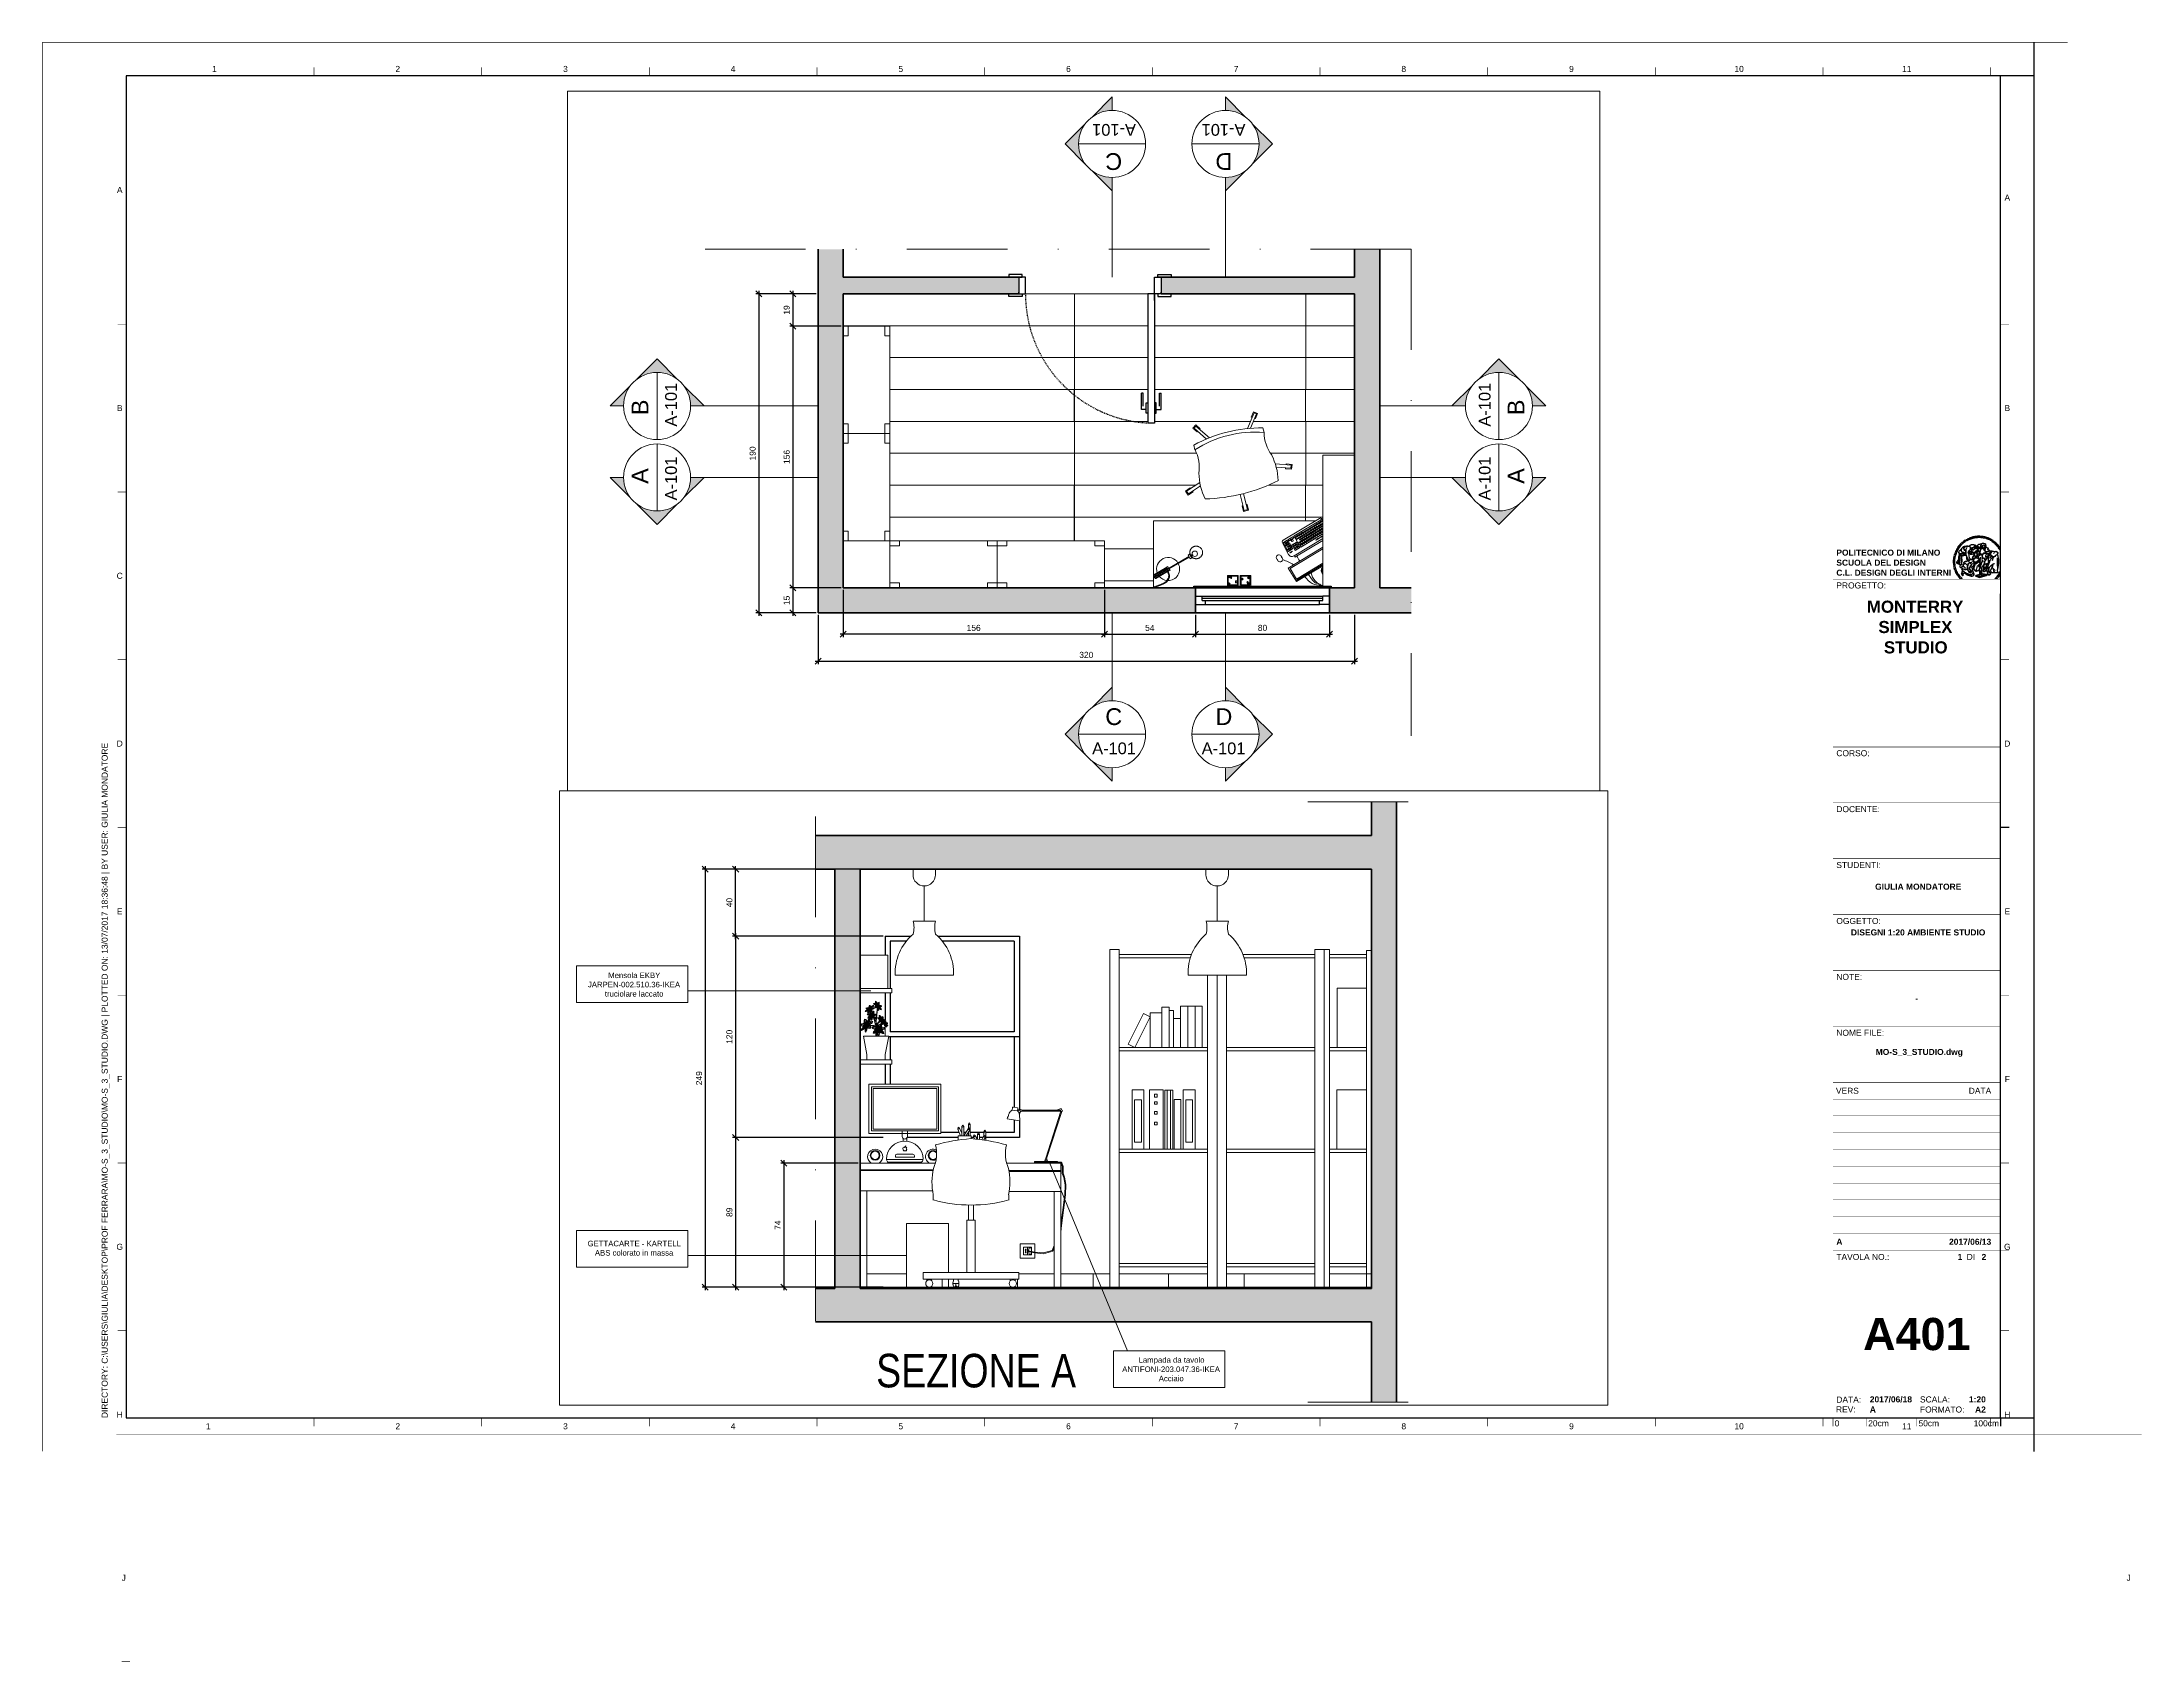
# Paper-space layout 'A401' of a CAD drawing. Header units: millimetres. Extents: x -1 to 625, y -65 to 418.
# The model-space entities are those that its viewports show. They can reach past a viewport. Long polylines and large blocks are cut down to what shows.
import ezdxf
from ezdxf.enums import TextEntityAlignment as Align

# ---------------------------------------------------------------- set-up
doc = ezdxf.new("R2010")
doc.units = ezdxf.units.MM
doc.set_wipeout_variables(frame=1)
doc.linetypes.add('DASHDOT', pattern=[1, 0.5, -0.25, 0, -0.25])
doc.linetypes.add('TRATTEGGIATA2', pattern=[0.375, 0.25, -0.125])
for name, color, linetype, lineweight in [('A-ANNO-DIMS', 3, 'Continuous', 18), ('A-ANNO-SYMB', 3, 'Continuous', 18), ('A-ANNO-TEXT', 3, 'Continuous', 18), ('A-DOOR-FULL', 2, 'Continuous', 25), ('A-ELEV-MBE1', 7, 'Continuous', 35), ('A-ELEV-MBE2', 4, 'Continuous', 25), ('A-FURN', 8, 'Continuous', 18), ('A-SECT C-MCUT', 9, 'Continuous', 20), ('A-SECT-MCUT', 1, 'Continuous', 35), ('A-WALL-FULL-EXTR', 7, 'Continuous', 35), ('A-WALL-STUD', 4, 'Continuous', 18), ('LAMPADA', 7, 'Continuous', 5), ('PAVIMENTO', 6, 'Continuous', 18), ('QUOTE', 8, 'Continuous', 18)]:
    doc.layers.add(name, color=color, linetype=linetype, lineweight=lineweight)
doc.layers.add('finsetre layout', color=1, linetype='Continuous', lineweight=35, plot=False)
for name, color, linetype in [('G-ANNO-LOGO', 3, 'Continuous'), ('G-ANNO-TEXT', 3, 'Continuous'), ('G-ANNO-TTLB', 3, 'Continuous')]:
    doc.layers.add(name, color=color, linetype=linetype)
doc.layers.add('G-ANNO-NPLT', color=210, linetype='Continuous', plot=False)
doc.styles.add('ARIAL', font='arial.ttf')
doc.styles.add('ARIAL-BOLD', font='')
doc.styles.add('E-ARIAL', font='arial.ttf')
doc.styles.add('E-ROMANS', font='romans.shx', dxfattribs={"width": 0.8})
doc.styles.get("Standard").update_dxf_attribs({"font": 'arial.ttf'})
doc.styles.get('ARIAL-BOLD').set_extended_font_data('Arial', bold=True)
doc.dimstyles.new('giulia', dxfattribs={"dimtxt": 3.6, "dimasz": 3.6, "dimexe": 1.8, "dimexo": 1.2, "dimgap": 1.8, "dimtad": 1, "dimdec": 0, "dimzin": 1, "dimdsep": 46, "dimtxsty": 'ARIAL', "dimblk": 'OBLIQUE', "dimcen": 1.8, "dimdle": 1.8, "dimclrt": 256, "dimadec": 0, "dimazin": 0, "dimtfac": 1, "dimtdec": 0, "dimtmove": 1, "dimatfit": 3, "dimldrblk": 'OPEN90', "dimfxl": 1, "dimtfill": 1, "dimarcsym": 0})

psp = doc.layouts.new('A401')

# ---------------------------------------------------------------- texts
at = {"layer": 'G-ANNO-TEXT', "style": 'ARIAL'}
for s, p in [('1', (50.15, 409.77)), ('2', (104.81, 409.77)), ('3', (154.81, 409.77)), ('4', (204.81, 409.77)), ('5', (254.81, 409.77)), ('6', (304.81, 409.77)), ('7', (354.81, 409.77)), ('8', (404.81, 409.77)), ('9', (454.81, 409.77)), ('10', (504.81, 409.77)), ('11', (554.81, 409.77)), ('A', (21.89, 373.68)), ('A', (584.79, 371.41)), ('B', (21.89, 308.7)), ('B', (584.79, 308.7)), ('C', (21.89, 258.7)), ('C', (584.79, 258.7)), ('D', (21.89, 208.7)), ('D', (584.79, 208.7)), ('E', (21.89, 158.7)), ('E', (584.79, 158.7)), ('F', (21.89, 108.7)), ('F', (584.79, 108.7)), ('G', (21.89, 58.7)), ('G', (584.79, 58.7)), ('H', (21.89, 8.7)), ('H', (584.79, 8.7)), ('1', (48.3, 5.21)), ('2', (104.81, 5.21)), ('3', (154.81, 5.21)), ('4', (204.81, 5.21)), ('5', (254.81, 5.21)), ('6', (304.81, 5.21)), ('7', (354.81, 5.21)), ('8', (404.81, 5.21)), ('9', (454.81, 5.21)), ('10', (504.81, 5.21)), ('11', (554.81, 5.21)), ('J', (23.09, -39.96)), ('J', (620.98, -39.96))]:
    psp.add_text(s, height=1.8, dxfattribs=at).set_placement(p, align=Align.MIDDLE_CENTER)
at = {"layer": 'G-ANNO-TEXT', "insert": (16.51, 7.65), "char_height": 1.8, "attachment_point": 1, "rotation": 90, "style": 'ARIAL'}
psp.add_mtext_dynamic_manual_height_columns('DIRECTORY: C:\\\\USERS\\\\GIULIA\\\\DESKTOP\\\\PROF FERRARA\\\\MO-S_3_STUDIO\\\\MO-S_3_STUDIO.DWG | PLOTTED ON: 13/07/2017 18:36:48 | BY USER: GIULIA MONDATORE', width=412.209, gutter_width=9, heights=[0], dxfattribs=at)

msp = doc.modelspace()

# ---------------------------------------------------------------- texts
at = {"layer": 'A-ANNO-SYMB'}
for s, width, insert, char_height, attachment_point, rotation in [('A-101', 1.323, (2787.7, 4086.1), 7, 3, 180), ('A-101', 1.323, (2879.1, 4086.1), 7, 1, 180), ('C', 0.515, (2795.5, 4065.7), 10, 3, 180), ('D', 0.515, (2871.3, 4065.7), 10, 1, 180), ('A-101', 1.323, (2533, 3912.7), 7, 1, 90), ('A-101', 1.323, (3025.4, 3912.7), 7, 7, 90), ('B', 0.515, (2513, 3919.5), 10, 1, 90), ('B', 0.515, (3045.5, 3919.5), 10, 7, 90), ('A', 0.515, (2513, 3887.9), 10, 3, 90), ('A-101', 1.323, (2533, 3894.8), 7, 3, 90), ('A-101', 1.323, (3025.4, 3894.8), 7, 9, 90), ('A', 0.515, (3045.5, 3887.9), 10, 9, 90)]:
    msp.add_mtext_dynamic_manual_height_columns(s, width=width, gutter_width=12.5, heights=[0], dxfattribs=dict(at, insert=insert, char_height=char_height, attachment_point=attachment_point, rotation=rotation))
at = {"layer": 'A-ANNO-SYMB', "color": 3, "char_height": 3.31, "attachment_point": 1}
for s, width, insert in [('\\pi15.68018;{\\C256;Mensola EKBY \\P\\pi3.59563;JARPEN-002.510.36-IKEA \\P\\pi13.68961;truciolare laccato}', 62.085, (3246.5, 3980.3)), ('\\pi3.36642;{\\C256;GETTACARTE - KARTELL \\P\\pi7.74952;ABS colorato in massa}', 62.085, (3246.5, 3820.4)), ('\\pi11.70683;{\\C256;Lampada da tavolo \\P\\pi1.9448;ANTIFONI-203.047.36-IKEA \\P\\pi23.753;Acciaio}', 62.243, (3566.8, 3751))]:
    msp.add_mtext_dynamic_manual_height_columns(s, width=width, gutter_width=1, heights=[0], dxfattribs=dict(at, insert=insert))
at = {"layer": 'A-ANNO-SYMB'}
for s, width, insert, char_height, attachment_point in [('C', 0.515, (2795.5, 3744.8), 10, 1), ('D', 0.515, (2871.3, 3744.8), 10, 3), ('A-101', 1.323, (2787.7, 3724.4), 7, 1), ('A-101', 1.323, (2879.1, 3724.4), 7, 3)]:
    msp.add_mtext_dynamic_manual_height_columns(s, width=width, gutter_width=12.5, heights=[0], dxfattribs=dict(at, insert=insert, char_height=char_height, attachment_point=attachment_point))
at = {"layer": 'A-ANNO-TEXT', "insert": (3422, 3753), "char_height": 20, "attachment_point": 1, "style": 'E-ROMANS'}
msp.add_mtext_dynamic_manual_height_columns('{\\fArial|b0|i0|c0|p34;SEZIONE A}', width=132.33, gutter_width=9, heights=[0], dxfattribs=at)

# ---------------------------------------------------------------- blocks, each defined once
blk = doc.blocks.new('logoPolimi')
for p, q in [((-1.32, 1.97), (-1.2, 1.8)), ((-1.22, 2.03), (-1.11, 1.85)), ((-1.13, 2.09), (-1.03, 1.9)), ((-1.03, 2.14), (-0.94, 1.95)), ((-0.93, 2.18), (-0.84, 1.99)), ((-0.83, 2.22), (-0.75, 2.03)), ((-0.72, 2.26), (-0.66, 2.06)), ((-0.61, 2.29), (-0.56, 2.09)), ((-0.51, 2.32), (-0.46, 2.11)), ((-0.4, 2.34), (-0.36, 2.13)), ((-0.29, 2.35), (-0.26, 2.14)), ((-0.18, 2.36), (-0.16, 2.15)), ((-0.07, 2.37), (-0.06, 2.16)), ((0.04, 2.37), (0.04, 2.16)), ((0.15, 2.36), (0.14, 2.16)), ((0.26, 2.36), (0.24, 2.15)), ((0.37, 2.34), (0.34, 2.13)), ((0.48, 2.32), (0.44, 2.12)), ((0.59, 2.3), (0.54, 2.09)), ((0.69, 2.27), (0.63, 2.07)), ((0.8, 2.23), (0.73, 2.03)), ((0.9, 2.19), (0.82, 2)), ((1, 2.15), (0.91, 1.96)), ((1.1, 2.1), (1, 1.91)), ((1.2, 2.04), (1.09, 1.86)), ((1.29, 1.99), (1.18, 1.81)), ((-2.37, 0.12), (-2.16, 0.11)), ((-2.37, 0.01), (-2.16, 0.01)), ((-2.36, 0.23), (-2.15, 0.21)), ((-2.35, 0.34), (-2.14, 0.31)), ((-2.33, 0.45), (-2.12, 0.41)), ((-2.3, 0.55), (-2.1, 0.51)), ((-2.28, 0.66), (-2.07, 0.6)), ((-2.24, 0.77), (-2.04, 0.7)), ((-2.2, 0.87), (-2.01, 0.79)), ((-2.16, 0.97), (-1.97, 0.89)), ((-2.11, 1.07), (-1.93, 0.98)), ((-2.06, 1.17), (-1.88, 1.07)), ((-2.01, 1.26), (-1.83, 1.15)), ((-1.94, 1.36), (-1.77, 1.24)), ((-1.88, 1.45), (-1.71, 1.32)), ((-1.84, 0.03), (-1.82, 0.35)), ((-1.81, 1.53), (-1.65, 1.4)), ((-1.74, 1.61), (-1.58, 1.47)), ((-1.73, 0.59), (-1.73, 0.59)), ((-1.73, 0.59), (-1.73, 0.59)), ((-1.66, 1.69), (-1.51, 1.54)), ((-1.65, 0.57), (-1.65, 0.57)), ((-1.59, 1.12), (-1.59, 1.12)), ((-1.58, 1.77), (-1.44, 1.61)), ((-1.51, 0.55), (-1.51, 0.55)), ((-1.51, 0.55), (-1.51, 0.55)), ((-1.49, 1.84), (-1.36, 1.68)), ((-1.41, 1.91), (-1.28, 1.74)), ((-1.31, 0.79), (-1.21, 0.75)), ((-1.21, 0.75), (-1.31, 0.79)), ((-1.21, 0.75), (-1.31, 0.79)), ((-1.21, 0.75), (-1.21, 0.75)), ((-1.21, 0.75), (-1.21, 0.75)), ((-1.19, 0.76), (-1.19, 0.76)), ((-1.19, 0.76), (-1.19, 0.76)), ((-1.17, 0.99), (-1.18, 0.99)), ((-1.18, 0.99), (-1.17, 0.99)), ((-1.16, 0.57), (-1.16, 0.57)), ((-1.16, 0.57), (-1.16, 0.57)), ((-1.1, 0.01), (-0.99, 0.06)), ((-0.99, 0.06), (-1.1, 0.01)), ((-0.99, 0.06), (-1.1, 0.01)), ((-0.99, 0.06), (-0.99, 0.06)), ((-0.99, 0.06), (-0.99, 0.06)), ((-0.97, 0.79), (-0.98, 0.79)), ((-0.89, 0.84), (-0.97, 0.79)), ((-0.97, 0.79), (-0.89, 0.84)), ((-0.96, 1.41), (-0.96, 1.41)), ((-0.96, 1.41), (-0.96, 1.41)), ((-0.89, 0.84), (-0.82, 0.87)), ((-0.82, 0.87), (-0.89, 0.84)), ((-0.89, 0.84), (-0.82, 0.87)), ((-0.88, 0.83), (-0.89, 0.84)), ((-0.85, 1.39), (-0.85, 1.39)), ((-0.85, 1.39), (-0.85, 1.39)), ((-0.84, 0.14), (-0.84, 0.14)), ((-0.77, 1.08), (-0.78, 1.08)), ((-0.78, 1.08), (-0.77, 1.08)), ((-0.61, 1.12), (-0.77, 1.08)), ((-0.77, 1.08), (-0.61, 1.12)), ((-0.77, 1.08), (-0.61, 1.12)), ((-0.75, 1.3), (-0.76, 1.29)), ((-0.76, 1.29), (-0.75, 1.3)), ((-0.65, 0.99), (-0.7, 0.96)), ((-0.69, 0.18), (-0.68, 0.18)), ((-0.66, 0.93), (-0.66, 0.93)), ((-0.66, 0.93), (-0.64, 0.93)), ((-0.66, 0.93), (-0.66, 0.93)), ((-0.66, 0.93), (-0.66, 0.93)), ((-0.63, 1.01), (-0.63, 1.01)), ((-0.63, 1.01), (-0.62, 1.01)), ((-0.63, 0.66), (-0.63, 0.66)), ((-0.6, 1.12), (-0.61, 1.12)), ((-0.61, 1.12), (-0.6, 1.12)), ((-0.61, 1.12), (-0.6, 1.12)), ((-0.61, 0.86), (-0.57, 0.85)), ((-0.57, 0.85), (-0.61, 0.86)), ((-0.61, 0.86), (-0.57, 0.85)), ((-0.53, 1.08), (-0.6, 1.12)), ((-0.6, 1.12), (-0.6, 1.11)), ((-0.6, 1.12), (-0.53, 1.08)), ((-0.57, 0.8), (-0.59, 0.8)), ((-0.57, 0.85), (-0.53, 0.84)), ((-0.57, 0.85), (-0.57, 0.85)), ((-0.57, 0.85), (-0.57, 0.85)), ((-0.57, 0.85), (-0.53, 0.84)), ((-0.56, 0.29), (-0.49, 0.48)), ((-0.56, 0.14), (-0.56, 0.29)), ((-0.5, 0.11), (-0.56, 0.14)), ((-0.53, 0.84), (-0.51, 0.84)), ((-0.53, 0.84), (-0.51, 0.84)), ((-0.53, 0.84), (-0.53, 0.84)), ((-0.51, 0.11), (-0.51, 0.11)), ((-0.51, 0.11), (-0.51, 0.11)), ((-0.34, 0.33), (-0.5, 0.11)), ((-0.49, 0.48), (-0.41, 0.55)), ((-0.42, 0.8), (-0.47, 0.79)), ((-0.42, 0.8), (-0.47, 0.79)), ((-0.47, 0.79), (-0.45, 0.76)), ((-0.47, 0.79), (-0.45, 0.76)), ((-0.45, 1.14), (-0.42, 1.11)), ((-0.42, 1.26), (-0.36, 1.22)), ((-0.41, 0.55), (-0.34, 0.49)), ((-0.4, 1.37), (-0.38, 1.38)), ((-0.39, 1.37), (-0.4, 1.37)), ((-0.35, 1.33), (-0.4, 1.37)), ((-0.39, 1.24), (-0.4, 1.23)), ((-0.38, 1.14), (-0.38, 1.14)), ((-0.34, 0.49), (-0.09, 0.48)), ((-0.16, 0.32), (-0.34, 0.33)), ((-0.14, 0.32), (-0.31, 0.34)), ((-0.28, 1.3), (-0.29, 1.3)), ((-0.28, 1.3), (-0.28, 1.3)), ((-0.16, 1.24), (-0.16, 1.25)), ((-0.16, 1.25), (-0.16, 1.25)), ((-0.16, 0.49), (-0.14, 0.64)), ((-0.06, 0.27), (-0.16, 0.32)), ((-0.1, 0.88), (-0.09, 0.87)), ((-0.08, 1.37), (-0.08, 1.38)), ((-0.08, 1.23), (-0.05, 1.21)), ((-0.05, 1.21), (-0.08, 1.23)), ((-0.08, 1.23), (-0.05, 1.21)), ((-0.03, 0.26), (-0.06, 0.27)), ((-0.05, 1.21), (-0.04, 1.21)), ((-0.04, 1.21), (-0.05, 1.21)), ((-0.04, 1.21), (-0.04, 1.21)), ((-0.04, 1.21), (-0.04, 1.21)), ((-0.04, 0.48), (-0.03, 0.26)), ((0.03, 1.15), (0.03, 1.15)), ((0.03, 0.66), (0.03, 0.67)), ((0.07, 0.58), (0.07, 0.57)), ((0.1, 1.18), (0.1, 1.18)), ((0.1, 0.84), (0.1, 0.84)), ((0.13, 1.32), (0.17, 1.19)), ((0.14, 0.71), (0.34, 0.65)), ((0.31, 0.56), (0.17, 0.63)), ((0.27, 1.61), (0.27, 1.61)), ((0.27, 1.61), (0.27, 1.61)), ((0.27, 1.61), (0.27, 1.61)), ((0.29, 1.29), (0.29, 1.29)), ((0.29, 1.29), (0.29, 1.29)), ((0.29, 1.29), (0.29, 1.29)), ((0.29, 1.29), (0.29, 1.29)), ((0.33, 0.49), (0.34, 0.49)), ((0.33, 0.03), (0.35, 0.03)), ((0.33, 0.03), (0.35, 0.03)), ((0.34, 0.65), (0.34, 0.64)), ((0.35, 0.03), (0.57, 0.06)), ((0.35, 0.03), (0.57, 0.06)), ((0.35, 0.03), (0.35, 0.03)), ((0.35, 0.03), (0.35, 0.03)), ((0.38, 1.36), (0.37, 1.35)), ((0.38, 0.34), (0.37, 0.34)), ((0.38, 0.34), (0.38, 0.34)), ((0.43, 0.67), (0.39, 0.64)), ((0.49, 1.05), (0.51, 1.13)), ((0.51, 1.13), (0.49, 1.05)), ((0.49, 1.05), (0.51, 1.13)), ((0.51, 1.31), (0.5, 1.29)), ((0.51, 1.13), (0.52, 1.23)), ((0.52, 1.23), (0.51, 1.23)), ((0.51, 1.23), (0.52, 1.23)), ((0.52, 1.23), (0.51, 1.13)), ((0.51, 1.13), (0.52, 1.23)), ((0.52, 1.24), (0.6, 1.37)), ((0.52, 1.23), (0.6, 1.36)), ((0.6, 1.36), (0.52, 1.23)), ((0.52, 1.23), (0.52, 1.23)), ((0.52, 1.23), (0.52, 1.24)), ((0.52, 1.23), (0.52, 1.23)), ((0.55, 1.07), (0.53, 1.06)), ((0.53, 1.04), (0.53, 1.06)), ((0.53, 1.05), (0.53, 1.04)), ((0.54, 0.3), (0.63, 0.32)), ((0.54, -0.08), (0.61, 0.06)), ((0.61, 0.06), (0.54, -0.08)), ((0.54, -0.08), (0.61, 0.06)), ((0.56, 0.19), (0.59, 0.21)), ((0.57, 1.07), (0.57, 1.07)), ((0.57, 1.07), (0.57, 1.07)), ((0.57, 1.07), (0.57, 1.07)), ((0.57, 1.07), (0.57, 1.07)), ((0.57, 1.07), (0.57, 1.07)), ((0.57, 1.07), (0.57, 1.07)), ((0.57, 1.07), (0.57, 1.07)), ((0.58, 0.3), (0.59, 0.29)), ((0.59, 0.78), (0.59, 0.79)), ((0.59, 0.79), (0.59, 0.79)), ((0.59, 0.79), (0.59, 0.79)), ((0.59, 0.79), (0.59, 0.78)), ((0.61, 0.06), (0.6, 0.07)), ((0.6, 0.07), (0.61, 0.06)), ((0.61, 0.06), (0.61, 0.07)), ((0.62, 0.21), (0.65, 0.22)), ((0.64, 1.37), (0.65, 1.37)), ((0.69, 0.86), (0.68, 0.86)), ((0.68, 0.86), (0.69, 0.86)), ((0.68, 0.76), (0.68, 0.76)), ((0.76, 0.26), (0.76, 0.26)), ((0.82, 0.35), (0.84, 0.36)), ((0.82, 0.35), (0.82, 0.35)), ((0.84, 0.36), (0.84, 0.37)), ((0.85, 0.34), (1.05, 0.35)), ((0.93, 1.05), (0.93, 1.05)), ((0.93, 1.05), (0.93, 1.05)), ((0.93, 1.05), (0.93, 1.04)), ((0.93, 1.05), (0.93, 1.05)), ((0.97, 0.66), (0.96, 0.66)), ((1.01, 0.97), (0.98, 0.96)), ((1.17, 0.96), (1.17, 0.95)), ((1.17, 0.95), (1.17, 0.95)), ((1.38, 1.92), (1.26, 1.75)), ((1.34, 0.37), (1.26, 0.04)), ((1.27, 0.37), (1.27, 0.38)), ((1.28, 0.95), (1.28, 0.95)), ((1.47, 1.86), (1.34, 1.69)), ((1.37, 0.73), (1.46, 0.81)), ((1.41, 0.4), (1.41, 0.41)), ((1.56, 1.79), (1.42, 1.63)), ((1.64, 1.71), (1.49, 1.56)), ((1.49, 0.9), (1.57, 0.92)), ((1.72, 1.63), (1.56, 1.49)), ((1.67, 0.6), (1.57, 0.53)), ((1.79, 1.55), (1.63, 1.41)), ((1.86, 1.47), (1.7, 1.34)), ((1.93, 1.38), (1.76, 1.26)), ((1.99, 1.29), (1.81, 1.17)), ((2.05, 1.19), (1.87, 1.09)), ((2.1, 1.1), (1.92, 1)), ((2.15, 1), (1.96, 0.91)), ((2.19, 0.9), (2, 0.82)), ((2.23, 0.79), (2.04, 0.72)), ((2.27, 0.69), (2.07, 0.63)), ((2.3, 0.58), (2.09, 0.53)), ((2.32, 0.47), (2.12, 0.43)), ((2.34, 0.37), (2.13, 0.33)), ((2.36, 0.26), (2.15, 0.23)), ((2.37, 0.15), (2.16, 0.13)), ((2.37, 0.04), (2.16, 0.03)), ((-2.37, -0.1), (-2.16, -0.09)), ((-2.36, -0.21), (-2.15, -0.19)), ((-2.35, -0.32), (-2.14, -0.29)), ((-2.33, -0.43), (-2.12, -0.39)), ((-2.31, -0.54), (-2.1, -0.49)), ((-2.28, -0.65), (-2.08, -0.59)), ((-2.25, -0.75), (-2.05, -0.69)), ((-2.21, -0.86), (-2.02, -0.78)), ((-2.17, -0.96), (-1.98, -0.87)), ((-2.12, -1.06), (-1.93, -0.96)), ((-2.07, -1.16), (-1.89, -1.05)), ((-2.04, -0.15), (-1.97, -0.2)), ((-2.01, -1.25), (-1.84, -1.14)), ((-1.95, -1.34), (-1.78, -1.22)), ((-1.89, -1.43), (-1.72, -1.31)), ((-1.82, -1.52), (-1.66, -1.38)), ((-1.75, -1.6), (-1.59, -1.46)), ((-1.67, -1.68), (-1.52, -1.53)), ((-1.58, -0.12), (-1.6, -0.18)), ((-1.6, -0.18), (-1.58, -0.28)), ((-1.57, -0.54), (-1.59, -0.54)), ((-1.59, -0.54), (-1.59, -0.54)), ((-1.59, -1.76), (-1.45, -1.6)), ((-1.56, -0.32), (-1.56, -0.31)), ((-1.56, -0.31), (-1.56, -0.31)), ((-1.53, -0.65), (-1.53, -0.65)), ((-1.53, -0.65), (-1.53, -0.65)), ((-1.51, -1.83), (-1.37, -1.67)), ((-1.48, -0.86), (-1.48, -0.85)), ((-1.42, -0.37), (-1.42, -0.37)), ((-1.42, -1.9), (-1.29, -1.73)), ((-1.38, -0.46), (-1.38, -0.46)), ((-1.33, -1.96), (-1.21, -1.79)), ((-1.31, -0.24), (-1.31, -0.23)), ((-1.31, -0.23), (-1.31, -0.24)), ((-1.24, -2.02), (-1.13, -1.84)), ((-1.23, -0.19), (-1.23, -0.19)), ((-1.23, -0.19), (-1.23, -0.19)), ((-1.23, -0.19), (-1.23, -0.19)), ((-1.23, -0.19), (-1.23, -0.19)), ((-1.14, -2.08), (-1.04, -1.89)), ((-1.01, -0.39), (-1.02, -0.39)), ((-1.02, -0.39), (-1.01, -0.39)), ((-1.02, -0.7), (-1.02, -0.7)), ((-1.02, -0.7), (-1.02, -0.7)), ((-1.02, -0.7), (-1.02, -0.7)), ((-0.79, -0.51), (-0.83, -0.58)), ((-0.83, -0.58), (-0.79, -0.51)), ((-0.83, -0.58), (-0.79, -0.51)), ((-0.78, -1.05), (-0.83, -0.94)), ((-0.83, -0.94), (-0.78, -1.05)), ((-0.83, -0.94), (-0.83, -0.94)), ((-0.83, -0.94), (-0.78, -1.05)), ((-0.82, -1.23), (-0.82, -1.23)), ((-0.82, -1.23), (-0.77, -1.23)), ((-0.77, -1.23), (-0.82, -1.23)), ((-0.82, -1.23), (-0.82, -1.23)), ((-0.77, -1.23), (-0.82, -1.23)), ((-0.75, -0.96), (-0.8, -0.89)), ((-0.8, -0.89), (-0.79, -0.92)), ((-0.79, -0.92), (-0.8, -0.89)), ((-0.8, -0.89), (-0.75, -0.96)), ((-0.79, -0.92), (-0.8, -0.89)), ((-0.8, -0.89), (-0.8, -0.89)), ((-0.8, -0.89), (-0.75, -0.96)), ((-0.79, -0.92), (-0.78, -0.95)), ((-0.78, -0.95), (-0.79, -0.92)), ((-0.78, -0.95), (-0.79, -0.92)), ((-0.77, -0.49), (-0.78, -0.48)), ((-0.78, -0.48), (-0.77, -0.49)), ((-0.78, -0.95), (-0.76, -1)), ((-0.76, -1), (-0.78, -0.95)), ((-0.76, -1), (-0.78, -0.95)), ((-0.71, -0.89), (-0.75, -0.87)), ((-0.75, -0.87), (-0.71, -0.89)), ((-0.75, -0.87), (-0.71, -0.89)), ((-0.72, -1.01), (-0.75, -0.96)), ((-0.75, -0.96), (-0.72, -1.01)), ((-0.75, -0.96), (-0.72, -1.01)), ((-0.64, -0.93), (-0.71, -0.89)), ((-0.71, -0.89), (-0.64, -0.93)), ((-0.71, -0.89), (-0.64, -0.93)), ((-0.66, -0.53), (-0.66, -0.53)), ((-0.66, -0.53), (-0.66, -0.53)), ((-0.66, -0.53), (-0.66, -0.53)), ((-0.39, -0.81), (-0.51, -0.69)), ((-0.51, -1.04), (-0.5, -1.04)), ((-0.48, -0.42), (-0.48, -0.42)), ((-0.48, -0.42), (-0.48, -0.42)), ((-0.48, -0.42), (-0.48, -0.42)), ((-0.41, -0.51), (-0.41, -0.51)), ((-0.38, -0.05), (-0.39, -0.12)), ((-0.39, -0.12), (-0.37, -0.1)), ((-0.35, -0.14), (-0.37, -0.08)), ((-0.37, -0.09), (-0.37, -0.09)), ((-0.33, -0.12), (-0.35, -0.14)), ((-0.32, -0.14), (-0.35, -0.14)), ((-0.35, -0.18), (-0.34, -0.22)), ((-0.34, -0.08), (-0.29, -0.16)), ((-0.34, -0.22), (-0.34, -0.22)), ((-0.27, -0.17), (-0.32, -0.14)), ((-0.25, -0.91), (-0.26, -0.9)), ((-0.26, -1.29), (0.1, -1.2)), ((0.1, -1.2), (-0.26, -1.29)), ((0.08, -1.4), (-0.26, -1.29)), ((-0.26, -1.29), (0.08, -1.4)), ((-0.26, -1.38), (-0.26, -1.29)), ((-0.26, -1.29), (-0.26, -1.29)), ((-0.26, -1.29), (-0.26, -1.38)), ((-0.26, -1.29), (0.08, -1.4)), ((-0.26, -1.29), (-0.26, -1.29)), ((0.08, -1.49), (-0.26, -1.38)), ((-0.26, -1.38), (0.09, -1.49)), ((-0.14, -0.15), (-0.16, -0.13)), ((-0.11, -0.04), (-0.12, -0.05)), ((-0.04, -0.41), (-0.01, -0.44)), ((-0.01, -0.44), (-0.04, -0.41)), ((-0.04, -0.41), (-0.01, -0.44)), ((0.07, -0.84), (0.07, -0.84)), ((0.07, -0.84), (0.07, -0.84)), ((0.1, -1.2), (0.08, -1.32)), ((0.08, -1.32), (0.13, -1.2)), ((0.08, -1.4), (0.72, -1.22)), ((0.72, -1.22), (0.08, -1.4)), ((0.08, -1.4), (0.72, -1.22)), ((0.72, -1.31), (0.08, -1.49)), ((0.08, -1.44), (0.08, -1.4)), ((0.08, -1.4), (0.08, -1.44)), ((0.08, -1.4), (0.08, -1.49)), ((0.08, -1.49), (0.08, -1.44)), ((0.08, -1.44), (0.08, -1.44)), ((0.08, -1.44), (0.08, -1.45)), ((0.08, -1.45), (0.08, -1.46)), ((0.08, -1.46), (0.08, -1.49)), ((0.1, -1.01), (0.09, -0.86)), ((0.1, -1.01), (0.09, -0.86)), ((0.09, -1.49), (0.72, -1.31)), ((0.1, -1.2), (0.12, -1.04)), ((0.12, -1.04), (0.1, -1.2)), ((0.13, -1.2), (0.1, -1.2)), ((0.1, -1.2), (0.13, -1.2)), ((0.13, -1.2), (0.1, -1.2)), ((0.1, -1.2), (0.1, -1.2)), ((0.11, -0.44), (0.11, -0.44)), ((0.11, -0.44), (0.11, -0.44)), ((0.12, -0.21), (0.12, -0.21)), ((0.12, -0.21), (0.12, -0.21)), ((0.12, -0.21), (0.12, -0.21)), ((0.12, -0.21), (0.12, -0.21)), ((0.12, -0.21), (0.12, -0.21)), ((0.12, -0.21), (0.12, -0.21)), ((0.12, -0.21), (0.12, -0.21)), ((0.12, -0.21), (0.12, -0.21)), ((0.12, -0.21), (0.12, -0.21)), ((0.12, -0.21), (0.12, -0.21)), ((0.12, -0.21), (0.12, -0.21)), ((0.12, -0.21), (0.12, -0.21)), ((0.12, -0.21), (0.12, -0.21)), ((0.12, -0.56), (0.14, -0.53)), ((0.14, -0.53), (0.12, -0.56)), ((0.12, -0.56), (0.14, -0.53)), ((0.12, -1.04), (0.12, -1.04)), ((0.12, -1.04), (0.12, -1.04)), ((0.12, -1.04), (0.12, -1.04)), ((0.21, -0.99), (0.13, -1.2)), ((0.13, -1.2), (0.21, -0.99)), ((0.36, -1.14), (0.13, -1.2)), ((0.13, -1.2), (0.26, -1.17)), ((0.14, -0.53), (0.16, -0.49)), ((0.16, -0.49), (0.14, -0.53)), ((0.14, -0.53), (0.16, -0.49)), ((0.16, -0.49), (0.16, -0.49)), ((0.16, -0.49), (0.16, -0.49)), ((0.28, -1.19), (0.21, -0.99)), ((0.21, -0.99), (0.31, -1.27)), ((0.24, -0.17), (0.24, -0.16)), ((0.24, -0.16), (0.24, -0.17)), ((0.25, -0.84), (0.25, -0.88)), ((0.25, -0.88), (0.25, -0.84)), ((0.25, -0.88), (0.25, -0.84)), ((0.25, -0.88), (0.29, -1.17)), ((0.26, -0.88), (0.25, -0.88)), ((0.31, -1.27), (0.25, -0.88)), ((0.26, -1.17), (0.28, -1.16)), ((0.28, -1.16), (0.36, -1.14)), ((0.29, -1.17), (0.28, -1.19)), ((0.36, -1.14), (0.72, -1.22)), ((0.72, -1.22), (0.36, -1.14)), ((0.49, -0.31), (0.49, -0.31)), ((0.49, -0.31), (0.49, -0.31)), ((0.5, -0.27), (0.5, -0.27)), ((0.51, -0.27), (0.51, -0.27)), ((0.72, -0.81), (0.75, -0.89)), ((0.72, -1.22), (0.72, -1.31)), ((0.72, -1.31), (0.72, -1.22)), ((0.74, -0.23), (0.74, -0.23)), ((0.74, -0.23), (0.75, -0.24)), ((0.75, -0.23), (0.75, -0.23)), ((0.86, -0.25), (0.82, -0.34)), ((0.87, -0.22), (0.86, -0.23)), ((0.87, -0.22), (0.86, -0.25)), ((0.96, -0.58), (0.96, -0.57)), ((1.09, -2.11), (0.99, -1.92)), ((1.05, -1.05), (1.04, -1.05)), ((1.19, -2.05), (1.08, -1.87)), ((1.28, -2), (1.17, -1.82)), ((1.37, -1.93), (1.25, -1.76)), ((1.31, -0.27), (1.3, -0.26)), ((1.3, -0.26), (1.3, -0.26)), ((1.3, -0.26), (1.3, -0.26)), ((1.3, -0.26), (1.31, -0.27)), ((1.3, -0.26), (1.3, -0.26)), ((1.46, -1.87), (1.33, -1.7)), ((1.54, -1.8), (1.41, -1.64)), ((1.63, -1.72), (1.48, -1.57)), ((1.71, -1.65), (1.55, -1.5)), ((1.78, -1.57), (1.62, -1.43)), ((1.85, -1.48), (1.69, -1.35)), ((1.92, -1.39), (1.75, -1.27)), ((1.98, -1.3), (1.81, -1.19)), ((2.04, -1.21), (1.86, -1.1)), ((2.09, -1.11), (1.91, -1.01)), ((2.14, -1.01), (1.95, -0.92)), ((2.19, -0.91), (1.99, -0.83)), ((2.23, -0.81), (2.03, -0.74)), ((2.26, -0.7), (2.06, -0.64)), ((2.29, -0.6), (2.09, -0.55)), ((2.32, -0.49), (2.11, -0.45)), ((2.34, -0.38), (2.13, -0.35)), ((2.35, -0.27), (2.15, -0.25)), ((2.37, -0.08), (2.16, -0.07)), ((2.36, -0.16), (2.16, -0.15)), ((-1.04, -2.13), (-0.95, -1.94)), ((-0.94, -2.18), (-0.86, -1.98)), ((-0.84, -2.22), (-0.77, -2.02)), ((-0.74, -2.25), (-0.67, -2.05)), ((-0.63, -2.29), (-0.57, -2.08)), ((-0.52, -2.31), (-0.48, -2.11)), ((-0.42, -2.33), (-0.38, -2.13)), ((-0.31, -2.35), (-0.28, -2.14)), ((-0.2, -2.36), (-0.18, -2.15)), ((-0.09, -2.37), (-0.08, -2.16)), ((0.03, -2.37), (0.02, -2.16)), ((0.14, -2.37), (0.12, -2.16)), ((0.25, -2.36), (0.22, -2.15)), ((0.35, -2.34), (0.32, -2.14)), ((0.46, -2.32), (0.42, -2.12)), ((0.57, -2.3), (0.52, -2.1)), ((0.68, -2.27), (0.62, -2.07)), ((0.78, -2.24), (0.71, -2.04)), ((0.89, -2.2), (0.81, -2)), ((0.99, -2.15), (0.9, -1.96))]:
    blk.add_line(p, q)
for points in [[(-1.9, 0.12), (-1.94, 0.02), (-2.05, -0.09), (-2.05, -0.09)], [(-1.86, 0.38), (-1.86, 0.38), (-1.87, 0.19), (-1.9, 0.12)], [(-1.76, 0.6), (-1.76, 0.6), (-1.84, 0.57), (-1.86, 0.38)], [(-1.86, -0.04), (-1.84, 0.02), (-1.84, 0.03), (-1.84, 0.03)], [(-1.82, 0.78), (-1.83, 0.8), (-1.85, 0.86), (-1.83, 0.88)], [(-1.82, 0.78), (-1.83, 0.8), (-1.85, 0.86), (-1.83, 0.88)], [(-1.83, 0.88), (-1.81, 0.9), (-1.76, 0.96), (-1.76, 0.96)], [(-1.83, 0.88), (-1.81, 0.9), (-1.76, 0.96), (-1.76, 0.96)], [(-1.76, 0.6), (-1.83, 0.7), (-1.78, 0.74), (-1.78, 0.74)], [(-1.78, 0.74), (-1.79, 0.74), (-1.83, 0.7), (-1.76, 0.6)], [(-1.78, 0.74), (-1.8, 0.76), (-1.81, 0.78), (-1.82, 0.78)], [(-1.78, 0.74), (-1.8, 0.76), (-1.81, 0.78), (-1.82, 0.78)], [(-1.82, 0.35), (-1.81, 0.5), (-1.73, 0.59), (-1.73, 0.59)], [(-1.82, -0.19), (-1.73, -0.07), (-1.75, 0.14), (-1.75, 0.3)], [(-1.75, 0.33), (-1.75, 0.17), (-1.73, -0.05), (-1.8, -0.17)], [(-1.78, 0.74), (-1.75, 0.72), (-1.72, 0.69), (-1.68, 0.7)], [(-1.68, 0.7), (-1.72, 0.69), (-1.75, 0.72), (-1.78, 0.74)], [(-1.68, 0.7), (-1.72, 0.69), (-1.75, 0.72), (-1.78, 0.74)], [(-1.78, 0.74), (-1.78, 0.74), (-1.78, 0.74), (-1.78, 0.74)], [(-1.76, 0.96), (-1.68, 1.1), (-1.59, 1.12), (-1.59, 1.12)], [(-1.76, 0.96), (-1.68, 1.1), (-1.6, 1.12), (-1.6, 1.12)], [(-1.73, 0.59), (-1.74, 0.59), (-1.75, 0.6), (-1.76, 0.6)], [(-1.73, 0.59), (-1.74, 0.59), (-1.75, 0.6), (-1.76, 0.6)], [(-1.75, 0.3), (-1.76, 0.47), (-1.65, 0.57), (-1.65, 0.57)], [(-1.65, 0.57), (-1.65, 0.57), (-1.76, 0.5), (-1.75, 0.33)], [(-1.65, 0.57), (-1.68, 0.58), (-1.7, 0.58), (-1.73, 0.59)], [(-1.65, 0.57), (-1.68, 0.58), (-1.7, 0.58), (-1.73, 0.59)], [(-1.5, 0.71), (-1.53, 0.74), (-1.61, 0.71), (-1.68, 0.7)], [(-1.68, 0.7), (-1.61, 0.71), (-1.53, 0.73), (-1.5, 0.71)], [(-1.5, 0.71), (-1.53, 0.73), (-1.61, 0.71), (-1.68, 0.7)], [(-1.51, 0.55), (-1.56, 0.56), (-1.61, 0.56), (-1.65, 0.57)], [(-1.65, 0.57), (-1.61, 0.56), (-1.56, 0.56), (-1.51, 0.55)], [(-1.51, 0.55), (-1.56, 0.56), (-1.61, 0.56), (-1.65, 0.57)], [(-1.59, 1.12), (-1.6, 1.06), (-1.61, 0.99), (-1.61, 0.97)], [(-1.61, 0.97), (-1.61, 0.99), (-1.6, 1.06), (-1.59, 1.12)], [(-1.61, 0.97), (-1.61, 0.99), (-1.6, 1.06), (-1.59, 1.12)], [(-1.61, 0.97), (-1.61, 0.95), (-1.56, 0.88), (-1.54, 0.87)], [(-1.54, 0.87), (-1.56, 0.88), (-1.61, 0.95), (-1.61, 0.97)], [(-1.54, 0.87), (-1.56, 0.88), (-1.61, 0.96), (-1.61, 0.97)], [(-1.59, 1.12), (-1.59, 1.13), (-1.59, 1.15), (-1.58, 1.16)], [(-1.59, 1.12), (-1.59, 1.13), (-1.59, 1.15), (-1.58, 1.16)], [(-1.58, 1.16), (-1.57, 1.21), (-1.52, 1.23), (-1.49, 1.25)], [(-1.58, 1.16), (-1.57, 1.21), (-1.52, 1.23), (-1.49, 1.25)], [(-1.58, 0.36), (-1.58, 0.48), (-1.51, 0.55), (-1.51, 0.55)], [(-1.51, 0.55), (-1.51, 0.55), (-1.58, 0.48), (-1.58, 0.36)], [(-1.51, 0.55), (-1.51, 0.55), (-1.58, 0.48), (-1.58, 0.36)], [(-1.55, 0.04), (-1.55, 0.08), (-1.58, 0.25), (-1.58, 0.36)], [(-1.58, 0.36), (-1.58, 0.25), (-1.55, 0.08), (-1.55, 0.04)], [(-1.58, 0.36), (-1.58, 0.25), (-1.55, 0.08), (-1.55, 0.04)], [(-1.58, -0.12), (-1.57, -0.06), (-1.55, 0.02), (-1.55, 0.04)], [(-1.55, 0.04), (-1.55, 0.02), (-1.57, -0.06), (-1.58, -0.12)], [(-1.55, 0.04), (-1.55, 0.02), (-1.56, -0.04), (-1.57, -0.1)], [(-1.54, 0.87), (-1.52, 0.85), (-1.47, 0.83), (-1.44, 0.83)], [(-1.44, 0.83), (-1.47, 0.83), (-1.52, 0.85), (-1.54, 0.87)], [(-1.45, 0.83), (-1.47, 0.83), (-1.52, 0.85), (-1.54, 0.87)], [(-1.51, 0.55), (-1.33, 0.54), (-1.16, 0.57), (-1.16, 0.57)], [(-1.16, 0.57), (-1.16, 0.57), (-1.33, 0.54), (-1.51, 0.55)], [(-1.16, 0.57), (-1.16, 0.57), (-1.33, 0.54), (-1.51, 0.55)], [(-1.5, 0.71), (-1.46, 0.68), (-1.4, 0.62), (-1.33, 0.66)], [(-1.33, 0.66), (-1.4, 0.62), (-1.46, 0.68), (-1.5, 0.71)], [(-1.33, 0.66), (-1.4, 0.62), (-1.46, 0.68), (-1.5, 0.71)], [(-1.49, 1.25), (-1.46, 1.26), (-1.42, 1.33), (-1.39, 1.36)], [(-1.49, 1.25), (-1.46, 1.27), (-1.43, 1.34), (-1.39, 1.36)], [(-1.31, 0.79), (-1.33, 0.79), (-1.42, 0.83), (-1.45, 0.83)], [(-1.44, 0.83), (-1.42, 0.83), (-1.33, 0.79), (-1.31, 0.79)], [(-1.31, 0.79), (-1.33, 0.79), (-1.42, 0.83), (-1.44, 0.83)], [(-1.35, 1.1), (-1.4, 1.17), (-1.36, 1.23), (-1.29, 1.31)], [(-1.29, 1.31), (-1.36, 1.23), (-1.4, 1.17), (-1.35, 1.1)], [(-1.35, 1.1), (-1.4, 1.17), (-1.36, 1.23), (-1.29, 1.31)], [(-1.39, 1.36), (-1.35, 1.38), (-1.26, 1.4), (-1.19, 1.41)], [(-1.39, 1.36), (-1.35, 1.38), (-1.26, 1.4), (-1.19, 1.41)], [(-1.18, 0.99), (-1.24, 0.97), (-1.3, 1.03), (-1.35, 1.1)], [(-1.35, 1.1), (-1.3, 1.03), (-1.24, 0.97), (-1.18, 0.99)], [(-1.18, 1), (-1.24, 0.97), (-1.3, 1.03), (-1.35, 1.1)], [(-1.33, 0.66), (-1.28, 0.7), (-1.23, 0.73), (-1.21, 0.75)], [(-1.21, 0.75), (-1.23, 0.73), (-1.28, 0.7), (-1.33, 0.66)], [(-1.21, 0.75), (-1.23, 0.73), (-1.28, 0.7), (-1.33, 0.66)], [(-1.29, 1.31), (-1.22, 1.39), (-1.01, 1.41), (-0.96, 1.41)], [(-0.96, 1.41), (-1.01, 1.41), (-1.22, 1.39), (-1.29, 1.31)], [(-1.29, 1.31), (-1.22, 1.39), (-1.01, 1.41), (-0.96, 1.41)], [(-1.24, -0.02), (-1.21, -0.01), (-1.1, 0.01), (-1.1, 0.01)], [(-1.1, 0.01), (-1.1, 0.01), (-1.21, -0.01), (-1.24, -0.02)], [(-1.1, 0.01), (-1.1, 0.01), (-1.21, -0.01), (-1.24, -0.02)], [(-1.21, 0.75), (-1.2, 0.75), (-1.19, 0.76), (-1.19, 0.76)], [(-1.19, 0.76), (-1.19, 0.76), (-1.2, 0.75), (-1.21, 0.75)], [(-1.19, 0.76), (-1.19, 0.76), (-1.2, 0.76), (-1.21, 0.75)], [(-1.19, 1.41), (-1.11, 1.43), (-0.97, 1.41), (-0.97, 1.41)], [(-1.19, 1.41), (-1.12, 1.43), (-0.98, 1.41), (-0.98, 1.41)], [(-1.19, 0.76), (-1.19, 0.77), (-1.18, 0.78), (-1.18, 0.79)], [(-1.18, 0.79), (-1.18, 0.78), (-1.19, 0.77), (-1.19, 0.76)], [(-1.19, 0.76), (-1.19, 0.77), (-1.19, 0.78), (-1.18, 0.79)], [(-1.18, 0.68), (-1.18, 0.68), (-1.19, 0.71), (-1.19, 0.76)], [(-1.19, 0.76), (-1.19, 0.71), (-1.18, 0.68), (-1.18, 0.68)], [(-1.18, 0.68), (-1.18, 0.68), (-1.19, 0.71), (-1.19, 0.76)], [(-1.18, 0.97), (-1.18, 0.97), (-1.18, 0.98), (-1.17, 0.99)], [(-1.17, 0.99), (-1.18, 0.98), (-1.18, 0.97), (-1.18, 0.97)], [(-1.18, 0.97), (-1.18, 0.97), (-1.18, 0.98), (-1.17, 0.99)], [(-1.18, 0.79), (-1.17, 0.86), (-1.18, 0.95), (-1.18, 0.97)], [(-1.18, 0.97), (-1.18, 0.95), (-1.17, 0.86), (-1.18, 0.79)], [(-1.18, 0.79), (-1.17, 0.86), (-1.18, 0.95), (-1.18, 0.97)], [(-1.16, 0.57), (-1.17, 0.6), (-1.18, 0.64), (-1.18, 0.68)], [(-1.18, 0.68), (-1.18, 0.64), (-1.17, 0.6), (-1.16, 0.57)], [(-1.16, 0.57), (-1.17, 0.6), (-1.18, 0.64), (-1.18, 0.68)], [(-1.17, 0.99), (-1.17, 1.03), (-1.16, 1.09), (-1.14, 1.13)], [(-1.09, 0.42), (-1.1, 0.44), (-1.14, 0.48), (-1.16, 0.57)], [(-1.16, 0.57), (-1.14, 0.48), (-1.1, 0.44), (-1.09, 0.42)], [(-1.09, 0.42), (-1.1, 0.44), (-1.14, 0.48), (-1.16, 0.57)], [(-1.14, 1.13), (-1.12, 1.18), (-1.05, 1.31), (-1.05, 1.31)], [(-1.12, 0.46), (-1.12, 0.46), (-1.13, 0.38), (-1.11, 0.26)], [(-1.11, 0.26), (-1.08, 0.14), (-1.05, 0.03), (-1.05, 0.03)], [(-1.02, 0.32), (-1.02, 0.32), (-1.08, 0.4), (-1.09, 0.42)], [(-1.09, 0.42), (-1.08, 0.4), (-1.02, 0.32), (-1.02, 0.32)], [(-1.02, 0.32), (-1.02, 0.32), (-1.08, 0.4), (-1.09, 0.42)], [(-0.98, 0.2), (-0.98, 0.21), (-1.02, 0.32), (-1.02, 0.32)], [(-1.02, 0.32), (-1.02, 0.32), (-0.98, 0.21), (-0.98, 0.2)], [(-0.98, 0.2), (-0.98, 0.21), (-1.02, 0.32), (-1.02, 0.32)], [(-1.01, 0.12), (-1, 0.16), (-0.98, 0.19), (-0.98, 0.2)], [(-0.98, 0.2), (-0.98, 0.19), (-1, 0.16), (-1.01, 0.12)], [(-1.01, 0.12), (-1, 0.16), (-0.98, 0.19), (-0.98, 0.2)], [(-0.99, 0.06), (-1, 0.07), (-1.01, 0.1), (-1.01, 0.12)], [(-1.01, 0.12), (-1.01, 0.1), (-1, 0.07), (-0.99, 0.06)], [(-0.99, 0.06), (-1, 0.07), (-1.01, 0.1), (-1.01, 0.12)], [(-0.99, 0.06), (-0.99, 0.06), (-0.99, 0.06), (-0.98, 0.05)], [(-0.98, 0.05), (-0.99, 0.06), (-0.99, 0.06), (-0.99, 0.06)], [(-0.99, 0.05), (-0.99, 0.06), (-0.99, 0.06), (-0.99, 0.06)], [(-0.95, 0.02), (-0.96, 0.03), (-0.97, 0.04), (-0.99, 0.05)], [(-0.98, 1.41), (-0.98, 1.41), (-0.97, 1.41), (-0.96, 1.41)], [(-0.98, 0.81), (-0.94, 0.85), (-0.92, 0.93), (-0.91, 0.97)], [(-0.91, 0.97), (-0.92, 0.93), (-0.94, 0.85), (-0.98, 0.81)], [(-0.91, 0.97), (-0.92, 0.93), (-0.94, 0.85), (-0.98, 0.81)], [(-0.98, 0.79), (-0.98, 0.81), (-0.98, 0.81), (-0.98, 0.81)], [(-0.98, 0.81), (-0.98, 0.81), (-0.98, 0.81), (-0.98, 0.79)], [(-0.98, 0.81), (-0.98, 0.81), (-0.98, 0.81), (-0.98, 0.79)], [(-0.98, 0.79), (-0.98, 0.79), (-0.98, 0.78), (-0.97, 0.77)], [(-0.98, 0.79), (-0.98, 0.79), (-0.98, 0.78), (-0.97, 0.77)], [(-0.98, 0.05), (-0.97, 0.04), (-0.96, 0.03), (-0.95, 0.02)], [(-0.95, 0.02), (-0.96, 0.03), (-0.97, 0.04), (-0.98, 0.05)], [(-0.97, 1.41), (-0.97, 1.41), (-0.97, 1.41), (-0.96, 1.41)], [(-0.97, 0.77), (-0.96, 0.74), (-0.91, 0.64), (-0.91, 0.57)], [(-0.97, 0.77), (-0.96, 0.74), (-0.91, 0.64), (-0.91, 0.57)], [(-0.96, 1.41), (-0.94, 1.41), (-0.9, 1.41), (-0.85, 1.39)], [(-0.96, 1.41), (-0.94, 1.41), (-0.9, 1.41), (-0.85, 1.39)], [(-0.95, 0.02), (-0.94, 0.01), (-0.92, 0.01), (-0.9, 0.01)], [(-0.9, 0.01), (-0.92, 0.01), (-0.94, 0.01), (-0.95, 0.02)], [(-0.91, 0.01), (-0.92, 0.01), (-0.94, 0.01), (-0.95, 0.02)], [(-0.91, 0.97), (-0.89, 1), (-0.87, 1.01), (-0.84, 1.02)], [(-0.84, 1.02), (-0.87, 1.01), (-0.89, 1), (-0.91, 0.97)], [(-0.84, 1.02), (-0.87, 1.01), (-0.89, 1.01), (-0.91, 0.97)], [(-0.91, 0.57), (-0.91, 0.5), (-0.9, 0.43), (-0.88, 0.37)], [(-0.91, 0.57), (-0.91, 0.5), (-0.9, 0.43), (-0.88, 0.37)], [(-0.87, 0.03), (-0.87, 0.03), (-0.89, 0.01), (-0.91, 0.01)], [(-0.9, 0.01), (-0.89, 0.01), (-0.87, 0.03), (-0.87, 0.03)], [(-0.87, 0.03), (-0.87, 0.03), (-0.89, 0.01), (-0.9, 0.01)], [(-0.88, 0.84), (-0.88, 0.84), (-0.89, 0.79), (-0.88, 0.77)], [(-0.88, 0.77), (-0.89, 0.79), (-0.88, 0.83), (-0.88, 0.83)], [(-0.74, 0.66), (-0.85, 0.67), (-0.88, 0.77), (-0.88, 0.77)], [(-0.88, 0.77), (-0.88, 0.77), (-0.85, 0.67), (-0.74, 0.66)], [(-0.88, 0.37), (-0.86, 0.32), (-0.83, 0.25), (-0.82, 0.25)], [(-0.88, 0.37), (-0.86, 0.32), (-0.83, 0.25), (-0.82, 0.25)], [(-0.87, 0.03), (-0.86, 0.03), (-0.86, 0.05), (-0.86, 0.06)], [(-0.86, 0.06), (-0.86, 0.05), (-0.86, 0.03), (-0.87, 0.03)], [(-0.86, 0.06), (-0.86, 0.05), (-0.86, 0.03), (-0.87, 0.03)], [(-0.85, 1.39), (-0.86, 1.42), (-0.8, 1.45), (-0.8, 1.46)], [(-0.85, 1.39), (-0.86, 1.42), (-0.83, 1.44), (-0.82, 1.45)], [(-0.86, 0.06), (-0.86, 0.07), (-0.86, 0.1), (-0.85, 0.11)], [(-0.85, 0.11), (-0.86, 0.1), (-0.86, 0.07), (-0.86, 0.06)], [(-0.85, 0.11), (-0.86, 0.1), (-0.86, 0.07), (-0.86, 0.06)], [(-0.81, 1.36), (-0.83, 1.37), (-0.84, 1.38), (-0.85, 1.39)], [(-0.85, 1.39), (-0.84, 1.38), (-0.83, 1.37), (-0.81, 1.36)], [(-0.85, 1.39), (-0.84, 1.38), (-0.83, 1.37), (-0.81, 1.36)], [(-0.85, 0.11), (-0.85, 0.12), (-0.84, 0.14), (-0.84, 0.14)], [(-0.84, 0.14), (-0.84, 0.14), (-0.85, 0.12), (-0.85, 0.11)], [(-0.84, 0.14), (-0.84, 0.14), (-0.85, 0.12), (-0.85, 0.11)], [(-0.84, 1.02), (-0.83, 1.03), (-0.81, 1.05), (-0.78, 1.08)], [(-0.78, 1.08), (-0.81, 1.05), (-0.83, 1.03), (-0.84, 1.02)], [(-0.78, 1.08), (-0.81, 1.05), (-0.83, 1.03), (-0.84, 1.02)], [(-0.84, 0.14), (-0.83, 0.15), (-0.81, 0.16), (-0.81, 0.16)], [(-0.81, 0.16), (-0.81, 0.16), (-0.83, 0.15), (-0.84, 0.14)], [(-0.81, 0.16), (-0.81, 0.16), (-0.84, 0.15), (-0.84, 0.14)], [(-0.84, 0.15), (-0.84, 0.15), (-0.84, 0.15), (-0.84, 0.14)], [(-0.84, 0.14), (-0.84, 0.14), (-0.84, 0.14), (-0.84, 0.14)], [(-0.84, 0.14), (-0.84, 0.14), (-0.84, 0.14), (-0.84, 0.14)], [(-0.84, 0.14), (-0.84, 0.14), (-0.84, 0.14), (-0.84, 0.14)], [(-0.82, 1.45), (-0.82, 1.45), (-0.8, 1.45), (-0.8, 1.45)], [(-0.82, 0.87), (-0.82, 0.87), (-0.72, 0.91), (-0.66, 0.93)], [(-0.66, 0.93), (-0.72, 0.91), (-0.82, 0.87), (-0.82, 0.87)], [(-0.82, 0.87), (-0.82, 0.87), (-0.72, 0.91), (-0.66, 0.93)], [(-0.82, 0.25), (-0.8, 0.25), (-0.77, 0.24), (-0.77, 0.23)], [(-0.82, 0.25), (-0.8, 0.25), (-0.78, 0.24), (-0.77, 0.23)], [(-0.76, 1.29), (-0.77, 1.32), (-0.79, 1.34), (-0.81, 1.36)], [(-0.81, 1.36), (-0.79, 1.34), (-0.77, 1.32), (-0.76, 1.29)], [(-0.81, 1.36), (-0.79, 1.34), (-0.77, 1.32), (-0.76, 1.3)], [(-0.81, 0.16), (-0.8, 0.17), (-0.8, 0.17), (-0.79, 0.18)], [(-0.79, 0.18), (-0.8, 0.17), (-0.8, 0.17), (-0.81, 0.16)], [(-0.79, 0.18), (-0.8, 0.17), (-0.8, 0.17), (-0.81, 0.16)], [(-0.8, 1.46), (-0.8, 1.49), (-0.69, 1.51), (-0.69, 1.51)], [(-0.8, 1.46), (-0.8, 1.49), (-0.75, 1.49), (-0.75, 1.49)], [(-0.8, 1.45), (-0.8, 1.45), (-0.8, 1.46), (-0.8, 1.46)], [(-0.79, 0.18), (-0.78, 0.18), (-0.77, 0.16), (-0.77, 0.16)], [(-0.77, 0.16), (-0.77, 0.16), (-0.78, 0.18), (-0.79, 0.18)], [(-0.77, 0.16), (-0.77, 0.16), (-0.78, 0.18), (-0.79, 0.18)], [(-0.78, 1.08), (-0.77, 1.1), (-0.76, 1.13), (-0.75, 1.16)], [(-0.75, 1.16), (-0.76, 1.13), (-0.77, 1.1), (-0.78, 1.08)], [(-0.75, 1.16), (-0.76, 1.13), (-0.77, 1.1), (-0.78, 1.08)], [(-0.77, 0.23), (-0.76, 0.22), (-0.72, 0.2), (-0.71, 0.2)], [(-0.77, 0.23), (-0.76, 0.22), (-0.72, 0.2), (-0.71, 0.2)], [(-0.77, 0.16), (-0.77, 0.16), (-0.74, 0.16), (-0.7, 0.17)], [(-0.7, 0.17), (-0.74, 0.16), (-0.77, 0.16), (-0.77, 0.16)], [(-0.7, 0.17), (-0.74, 0.16), (-0.77, 0.16), (-0.77, 0.16)], [(-0.76, 1.3), (-0.74, 1.25), (-0.73, 1.2), (-0.75, 1.16)], [(-0.75, 1.16), (-0.73, 1.2), (-0.74, 1.25), (-0.76, 1.29)], [(-0.76, 1.29), (-0.74, 1.25), (-0.73, 1.2), (-0.75, 1.16)], [(-0.75, 1.49), (-0.75, 1.52), (-0.69, 1.51), (-0.69, 1.51)], [(-0.7, 1.26), (-0.7, 1.28), (-0.73, 1.28), (-0.75, 1.3)], [(-0.75, 1.3), (-0.73, 1.28), (-0.7, 1.28), (-0.7, 1.26)], [(-0.71, 1.24), (-0.72, 1.25), (-0.73, 1.27), (-0.75, 1.28)], [(-0.63, 0.66), (-0.63, 0.66), (-0.73, 0.66), (-0.74, 0.66)], [(-0.74, 0.66), (-0.73, 0.66), (-0.63, 0.66), (-0.63, 0.66)], [(-0.65, 1.23), (-0.67, 1.24), (-0.71, 1.23), (-0.71, 1.24)], [(-0.71, 0.2), (-0.7, 0.2), (-0.69, 0.19), (-0.69, 0.18)], [(-0.71, 0.2), (-0.7, 0.2), (-0.69, 0.19), (-0.69, 0.18)], [(-0.65, 1.23), (-0.67, 1.24), (-0.7, 1.25), (-0.7, 1.26)], [(-0.7, 1.26), (-0.7, 1.25), (-0.67, 1.24), (-0.65, 1.23)], [(-0.7, 0.17), (-0.69, 0.17), (-0.68, 0.18), (-0.69, 0.18)], [(-0.69, 0.18), (-0.68, 0.18), (-0.69, 0.17), (-0.7, 0.17)], [(-0.69, 0.18), (-0.68, 0.18), (-0.69, 0.17), (-0.7, 0.17)], [(-0.69, 1.51), (-0.69, 1.59), (-0.51, 1.55), (-0.51, 1.55)], [(-0.69, 1.51), (-0.66, 1.55), (-0.66, 1.55), (-0.66, 1.55)], [(-0.66, 0.67), (-0.69, 0.69), (-0.68, 0.72), (-0.68, 0.76)], [(-0.68, 0.76), (-0.68, 0.72), (-0.69, 0.69), (-0.66, 0.67)], [(-0.66, 0.68), (-0.69, 0.69), (-0.68, 0.72), (-0.68, 0.76)], [(-0.68, 0.76), (-0.68, 0.79), (-0.67, 0.82), (-0.66, 0.83)], [(-0.66, 0.83), (-0.67, 0.82), (-0.68, 0.79), (-0.68, 0.76)], [(-0.68, 0.76), (-0.68, 0.79), (-0.67, 0.82), (-0.66, 0.83)], [(-0.68, 0.18), (-0.68, 0.18), (-0.56, 0.15), (-0.51, 0.11)], [(-0.68, 0.18), (-0.68, 0.18), (-0.56, 0.15), (-0.51, 0.11)], [(-0.66, 1.55), (-0.63, 1.57), (-0.51, 1.55), (-0.51, 1.55)], [(-0.62, 0.95), (-0.63, 0.95), (-0.64, 0.94), (-0.66, 0.93)], [(-0.66, 0.93), (-0.64, 0.94), (-0.63, 0.95), (-0.62, 0.95)], [(-0.66, 0.83), (-0.65, 0.85), (-0.61, 0.86), (-0.61, 0.86)], [(-0.61, 0.86), (-0.61, 0.86), (-0.65, 0.84), (-0.66, 0.83)], [(-0.66, 0.83), (-0.65, 0.84), (-0.61, 0.86), (-0.61, 0.86)], [(-0.63, 0.66), (-0.64, 0.67), (-0.65, 0.67), (-0.66, 0.68)], [(-0.63, 0.66), (-0.64, 0.67), (-0.65, 0.67), (-0.66, 0.67)], [(-0.66, 0.67), (-0.65, 0.67), (-0.64, 0.67), (-0.63, 0.66)], [(-0.59, 1.24), (-0.6, 1.23), (-0.63, 1.22), (-0.65, 1.23)], [(-0.65, 1.23), (-0.63, 1.22), (-0.6, 1.23), (-0.59, 1.24)], [(-0.56, 1.24), (-0.56, 1.24), (-0.63, 1.22), (-0.65, 1.23)], [(-0.63, 1.01), (-0.63, 1.01), (-0.64, 1), (-0.65, 0.99)], [(-0.64, 0.93), (-0.64, 0.93), (-0.58, 0.88), (-0.57, 0.85)], [(-0.64, 0.93), (-0.64, 0.93), (-0.58, 0.88), (-0.57, 0.85)], [(-0.6, 1.11), (-0.6, 1.11), (-0.59, 1.05), (-0.63, 1.01)], [(-0.6, 1.11), (-0.6, 1.11), (-0.59, 1.05), (-0.63, 1.01)], [(-0.5, 0.65), (-0.55, 0.61), (-0.6, 0.64), (-0.63, 0.66)], [(-0.5, 0.65), (-0.55, 0.61), (-0.6, 0.64), (-0.63, 0.66)], [(-0.62, 1.01), (-0.62, 1.01), (-0.62, 0.97), (-0.62, 0.95)], [(-0.62, 0.95), (-0.62, 0.97), (-0.62, 1.01), (-0.62, 1.01)], [(-0.56, 1.24), (-0.56, 1.24), (-0.57, 1.25), (-0.59, 1.24)], [(-0.59, 1.24), (-0.57, 1.25), (-0.56, 1.24), (-0.56, 1.24)], [(-0.41, 0.55), (-0.41, 0.55), (-0.59, 0.44), (-0.56, 0.15)], [(-0.52, 0.81), (-0.53, 0.8), (-0.56, 0.79), (-0.57, 0.8)], [(-0.57, 0.01), (-0.57, 0.01), (-0.38, -0.06), (-0.35, -0.15)], [(-0.49, 1.27), (-0.5, 1.26), (-0.53, 1.24), (-0.56, 1.24)], [(-0.52, 1.26), (-0.53, 1.26), (-0.54, 1.22), (-0.56, 1.24)], [(-0.56, 1.24), (-0.54, 1.22), (-0.53, 1.26), (-0.52, 1.26)], [(-0.47, 1.06), (-0.49, 1.06), (-0.53, 1.08), (-0.53, 1.08)], [(-0.53, 1.08), (-0.53, 1.08), (-0.49, 1.06), (-0.47, 1.06)], [(-0.53, 0.84), (-0.53, 0.84), (-0.52, 0.81), (-0.52, 0.81)], [(-0.49, 1.27), (-0.5, 1.26), (-0.51, 1.26), (-0.52, 1.26)], [(-0.52, 1.26), (-0.51, 1.26), (-0.5, 1.26), (-0.49, 1.27)], [(-0.51, 0.12), (-0.51, 0.12), (-0.52, 0.19), (-0.49, 0.21)], [(-0.51, 0.19), (-0.51, 0.18), (-0.52, 0.15), (-0.51, 0.14)], [(-0.51, 1.55), (-0.43, 1.57), (-0.43, 1.53), (-0.43, 1.53)], [(-0.51, 1.55), (-0.43, 1.57), (-0.35, 1.51), (-0.35, 1.51)], [(-0.51, 0.84), (-0.51, 0.84), (-0.46, 0.83), (-0.45, 0.83)], [(-0.51, 0.84), (-0.51, 0.84), (-0.46, 0.83), (-0.45, 0.83)], [(-0.42, 0.27), (-0.43, 0.27), (-0.5, 0.2), (-0.51, 0.19)], [(-0.51, 0.14), (-0.51, 0.13), (-0.47, 0.05), (-0.47, 0.04)], [(-0.51, 0.11), (-0.51, 0.11), (-0.51, 0.11), (-0.51, 0.11)], [(-0.51, 0.11), (-0.51, 0.11), (-0.47, 0.1), (-0.46, 0.04)], [(-0.51, 0.11), (-0.51, 0.11), (-0.51, 0.11), (-0.51, 0.11)], [(-0.51, 0.11), (-0.5, 0.11), (-0.5, 0.1), (-0.49, 0.1)], [(-0.47, 0.71), (-0.46, 0.66), (-0.5, 0.65), (-0.5, 0.65)], [(-0.47, 0.71), (-0.46, 0.66), (-0.5, 0.65), (-0.5, 0.65)], [(-0.44, 1.3), (-0.45, 1.3), (-0.47, 1.28), (-0.49, 1.27)], [(-0.49, 1.27), (-0.47, 1.28), (-0.45, 1.3), (-0.44, 1.3)], [(-0.44, 1.3), (-0.45, 1.3), (-0.47, 1.28), (-0.49, 1.27)], [(-0.49, 0.21), (-0.48, 0.21), (-0.47, 0.22), (-0.47, 0.23)], [(-0.49, 0.21), (-0.49, 0.21), (-0.49, 0.21), (-0.49, 0.21)], [(-0.37, -0.09), (-0.37, -0.07), (-0.49, 0.1), (-0.49, 0.1)], [(-0.46, 1.08), (-0.46, 1.07), (-0.46, 1.06), (-0.47, 1.06)], [(-0.47, 1.06), (-0.46, 1.06), (-0.46, 1.07), (-0.46, 1.08)], [(-0.45, 0.76), (-0.44, 0.74), (-0.47, 0.71), (-0.47, 0.71)], [(-0.45, 0.76), (-0.44, 0.74), (-0.47, 0.71), (-0.47, 0.71)], [(-0.47, 0.23), (-0.46, 0.24), (-0.44, 0.27), (-0.42, 0.27)], [(-0.47, 0.04), (-0.47, 0.03), (-0.44, 0.02), (-0.44, 0.01)], [(-0.44, 1.1), (-0.45, 1.1), (-0.46, 1.08), (-0.46, 1.08)], [(-0.46, 1.08), (-0.46, 1.09), (-0.45, 1.1), (-0.44, 1.1)], [(-0.46, 0.04), (-0.46, 0.03), (-0.45, 0.03), (-0.44, 0.02)], [(-0.45, 0.83), (-0.44, 0.83), (-0.39, 0.82), (-0.39, 0.82)], [(-0.45, 0.83), (-0.44, 0.83), (-0.39, 0.82), (-0.39, 0.82)], [(-0.36, 0.68), (-0.36, 0.66), (-0.45, 0.58), (-0.41, 0.55)], [(-0.41, 0.55), (-0.45, 0.58), (-0.4, 0.62), (-0.39, 0.62)], [(-0.41, 1.32), (-0.42, 1.3), (-0.43, 1.3), (-0.44, 1.3)], [(-0.44, 1.3), (-0.43, 1.3), (-0.42, 1.3), (-0.41, 1.32)], [(-0.41, 1.32), (-0.42, 1.3), (-0.43, 1.3), (-0.44, 1.3)], [(-0.42, 1.11), (-0.42, 1.11), (-0.44, 1.1), (-0.44, 1.1)], [(-0.44, 1.1), (-0.44, 1.1), (-0.42, 1.11), (-0.42, 1.11)], [(-0.44, 0.02), (-0.43, 0.01), (-0.44, 0.01), (-0.43, 0)], [(-0.44, 0.01), (-0.43, 0), (-0.43, -0.02), (-0.38, -0.05)], [(-0.43, 1.53), (-0.37, 1.53), (-0.35, 1.5), (-0.35, 1.5)], [(-0.4, 1.12), (-0.4, 1.11), (-0.42, 1.11), (-0.42, 1.11)], [(-0.42, 1.11), (-0.42, 1.11), (-0.4, 1.11), (-0.4, 1.12)], [(-0.39, 0.82), (-0.39, 0.81), (-0.42, 0.8), (-0.42, 0.8)], [(-0.39, 0.82), (-0.39, 0.81), (-0.42, 0.8), (-0.42, 0.8)], [(-0.35, 0.32), (-0.36, 0.31), (-0.41, 0.28), (-0.42, 0.27)], [(-0.42, 0.27), (-0.41, 0.27), (-0.39, 0.28), (-0.38, 0.3)], [(-0.4, 1.37), (-0.4, 1.37), (-0.39, 1.33), (-0.41, 1.32)], [(-0.41, 1.32), (-0.39, 1.33), (-0.4, 1.37), (-0.4, 1.37)], [(-0.4, 1.37), (-0.4, 1.37), (-0.39, 1.33), (-0.41, 1.32)], [(-0.34, 0.49), (-0.35, 0.51), (-0.36, 0.52), (-0.41, 0.55)], [(-0.41, 0.55), (-0.36, 0.52), (-0.35, 0.51), (-0.34, 0.49)], [(-0.38, 1.14), (-0.38, 1.14), (-0.39, 1.12), (-0.4, 1.12)], [(-0.4, 1.12), (-0.39, 1.12), (-0.38, 1.14), (-0.38, 1.14)], [(-0.37, 1.36), (-0.38, 1.36), (-0.38, 1.35), (-0.39, 1.37)], [(-0.39, 0.63), (-0.39, 0.64), (-0.38, 0.65), (-0.36, 0.67)], [(-0.39, 0.62), (-0.38, 0.63), (-0.39, 0.63), (-0.39, 0.63)], [(-0.38, 1.38), (-0.38, 1.38), (-0.38, 1.36), (-0.36, 1.36)], [(-0.38, 1.14), (-0.38, 1.14), (-0.35, 1.11), (-0.35, 1.15)], [(-0.35, 1.14), (-0.35, 1.11), (-0.38, 1.14), (-0.38, 1.14)], [(-0.38, 0.3), (-0.37, 0.31), (-0.34, 0.35), (-0.3, 0.34)], [(-0.35, 1.34), (-0.37, 1.35), (-0.37, 1.36), (-0.37, 1.36)], [(-0.36, 1.36), (-0.36, 1.36), (-0.37, 1.35), (-0.35, 1.34)], [(-0.36, 0.67), (-0.34, 0.68), (-0.35, 0.68), (-0.35, 0.73)], [(-0.35, 0.73), (-0.36, 0.68), (-0.35, 0.69), (-0.36, 0.68)], [(-0.35, 1.5), (-0.33, 1.52), (-0.31, 1.5), (-0.31, 1.5)], [(-0.35, 1.51), (-0.28, 1.52), (-0.25, 1.44), (-0.25, 1.44)], [(-0.28, 1.3), (-0.31, 1.32), (-0.34, 1.34), (-0.35, 1.34)], [(-0.35, 1.34), (-0.34, 1.34), (-0.31, 1.32), (-0.28, 1.3)], [(-0.28, 1.31), (-0.31, 1.32), (-0.31, 1.31), (-0.35, 1.33)], [(-0.3, 1.28), (-0.3, 1.26), (-0.34, 1.18), (-0.35, 1.14)], [(-0.35, 1.15), (-0.34, 1.18), (-0.3, 1.26), (-0.3, 1.28)], [(-0.3, 0.9), (-0.3, 0.9), (-0.34, 0.77), (-0.35, 0.73)], [(-0.35, 0.73), (-0.34, 0.78), (-0.32, 0.79), (-0.32, 0.79)], [(-0.31, 0.34), (-0.31, 0.34), (-0.34, 0.33), (-0.35, 0.32)], [(-0.25, 0.48), (-0.27, 0.49), (-0.33, 0.47), (-0.34, 0.49)], [(-0.34, 0.49), (-0.33, 0.47), (-0.21, 0.46), (-0.18, 0.47)], [(-0.32, 0.79), (-0.33, 0.84), (-0.31, 0.88), (-0.31, 0.88)], [(-0.31, 1.5), (-0.26, 1.48), (-0.25, 1.44), (-0.25, 1.44)], [(-0.31, 0.88), (-0.31, 0.91), (-0.26, 0.94), (-0.26, 0.94)], [(-0.29, 1.3), (-0.29, 1.3), (-0.29, 1.29), (-0.3, 1.28)], [(-0.3, 1.28), (-0.29, 1.29), (-0.29, 1.3), (-0.29, 1.3)], [(-0.3, 1.19), (-0.3, 1.2), (-0.26, 1.22), (-0.26, 1.22)], [(-0.3, 1.19), (-0.3, 1.2), (-0.26, 1.22), (-0.26, 1.22)], [(-0.25, 1.17), (-0.28, 1.17), (-0.29, 1.18), (-0.3, 1.19)], [(-0.25, 1.17), (-0.28, 1.17), (-0.29, 1.19), (-0.3, 1.19)], [(-0.26, 0.94), (-0.26, 0.94), (-0.29, 0.92), (-0.3, 0.9)], [(-0.3, 0.34), (-0.25, 0.33), (-0.15, 0.33), (-0.14, 0.32)], [(-0.25, 1.3), (-0.26, 1.3), (-0.27, 1.3), (-0.28, 1.31)], [(-0.25, 1.3), (-0.26, 1.3), (-0.27, 1.3), (-0.28, 1.3)], [(-0.26, 1.22), (-0.26, 1.22), (-0.22, 1.24), (-0.18, 1.24)], [(-0.26, 1.22), (-0.26, 1.22), (-0.22, 1.24), (-0.18, 1.24)], [(-0.26, 0.94), (-0.23, 1), (-0.18, 0.98), (-0.18, 0.98)], [(-0.18, 0.98), (-0.18, 0.98), (-0.23, 1), (-0.26, 0.94)], [(-0.25, 1.44), (-0.19, 1.42), (-0.22, 1.38), (-0.22, 1.38)], [(-0.25, 1.44), (-0.19, 1.42), (-0.21, 1.33), (-0.22, 1.33)], [(-0.22, 1.33), (-0.22, 1.32), (-0.22, 1.3), (-0.25, 1.3)], [(-0.22, 1.32), (-0.22, 1.32), (-0.22, 1.3), (-0.25, 1.3)], [(-0.22, 1.18), (-0.23, 1.17), (-0.23, 1.17), (-0.25, 1.17)], [(-0.22, 1.18), (-0.23, 1.17), (-0.23, 1.17), (-0.25, 1.17)], [(-0.18, 0.47), (-0.18, 0.47), (-0.23, 0.46), (-0.25, 0.48)], [(-0.22, 1.38), (-0.18, 1.35), (-0.21, 1.33), (-0.22, 1.32)], [(-0.21, 1.18), (-0.21, 1.19), (-0.22, 1.18), (-0.22, 1.18)], [(-0.21, 1.18), (-0.21, 1.18), (-0.22, 1.18), (-0.22, 1.18)], [(-0.22, 0.88), (-0.21, 0.91), (-0.19, 0.95), (-0.17, 0.96)], [(-0.17, 0.96), (-0.19, 0.95), (-0.21, 0.91), (-0.22, 0.88)], [(-0.22, 0.88), (-0.21, 0.91), (-0.19, 0.96), (-0.17, 0.96)], [(-0.19, 0.81), (-0.21, 0.83), (-0.22, 0.85), (-0.22, 0.88)], [(-0.22, 0.88), (-0.22, 0.85), (-0.21, 0.83), (-0.19, 0.81)], [(-0.19, 0.82), (-0.21, 0.83), (-0.22, 0.85), (-0.22, 0.88)], [(-0.13, 1.11), (-0.13, 1.11), (-0.2, 1.17), (-0.21, 1.18)], [(-0.13, 1.11), (-0.13, 1.11), (-0.2, 1.17), (-0.21, 1.18)], [(-0.16, 0), (-0.16, -0.01), (-0.17, -0.02), (-0.21, -0.04)], [(-0.17, 0.75), (-0.17, 0.77), (-0.18, 0.8), (-0.19, 0.82)], [(-0.17, 0.75), (-0.17, 0.77), (-0.18, 0.8), (-0.19, 0.81)], [(-0.19, 0.81), (-0.18, 0.8), (-0.17, 0.77), (-0.17, 0.75)], [(-0.19, -0.02), (-0.18, -0.02), (-0.16, -0.01), (-0.16, 0)], [(-0.18, 1.24), (-0.17, 1.24), (-0.17, 1.24), (-0.16, 1.25)], [(-0.18, 1.24), (-0.17, 1.24), (-0.17, 1.24), (-0.16, 1.24)], [(-0.18, 0.98), (-0.15, 0.99), (-0.13, 1), (-0.13, 1)], [(-0.13, 0.99), (-0.13, 0.99), (-0.15, 0.99), (-0.18, 0.98)], [(-0.18, 0.47), (-0.15, 0.48), (-0.14, 0.57), (-0.14, 0.57)], [(-0.15, 0.51), (-0.15, 0.49), (-0.18, 0.47), (-0.18, 0.47)], [(-0.17, 0.96), (-0.16, 0.96), (-0.13, 0.99), (-0.06, 0.97)], [(-0.06, 0.97), (-0.13, 0.99), (-0.16, 0.96), (-0.17, 0.96)], [(-0.17, 0.96), (-0.16, 0.97), (-0.13, 0.99), (-0.06, 0.97)], [(-0.15, 0.67), (-0.17, 0.7), (-0.17, 0.74), (-0.17, 0.75)], [(-0.17, 0.75), (-0.17, 0.74), (-0.17, 0.7), (-0.15, 0.67)], [(-0.15, 0.67), (-0.17, 0.7), (-0.17, 0.74), (-0.17, 0.75)], [(-0.17, -0.01), (-0.15, 0), (-0.08, 0.04), (-0.06, 0.05)], [(-0.16, 1.25), (-0.16, 1.25), (-0.16, 1.31), (-0.14, 1.33)], [(-0.16, 1.25), (-0.16, 1.25), (-0.16, 1.32), (-0.14, 1.33)], [(-0.16, 1.24), (-0.13, 1.25), (-0.11, 1.25), (-0.08, 1.23)], [(-0.08, 1.23), (-0.11, 1.25), (-0.13, 1.25), (-0.16, 1.24)], [(-0.16, 1.25), (-0.13, 1.25), (-0.11, 1.25), (-0.08, 1.23)], [(0.03, 0.66), (-0.09, 0.66), (-0.16, 0.69), (-0.16, 0.69)], [(-0.16, 0.49), (-0.16, 0.49), (0.03, 0.44), (0.07, 0.57)], [(0, 0.49), (-0.07, 0.47), (-0.16, 0.49), (-0.16, 0.49)], [(-0.16, 0), (-0.16, 0.01), (-0.14, 0.01), (-0.13, 0.01)], [(-0.13, 0.01), (-0.14, 0.01), (-0.16, 0.01), (-0.16, 0)], [(-0.14, 0.64), (-0.15, 0.65), (-0.15, 0.66), (-0.15, 0.67)], [(-0.15, 0.67), (-0.15, 0.66), (-0.15, 0.65), (-0.14, 0.64)], [(-0.14, 0.64), (-0.15, 0.65), (-0.15, 0.66), (-0.15, 0.67)], [(-0.14, 0.57), (-0.15, 0.56), (-0.15, 0.52), (-0.15, 0.51)], [(-0.14, 1.33), (-0.13, 1.34), (-0.1, 1.36), (-0.08, 1.37)], [(-0.14, 1.33), (-0.13, 1.34), (-0.1, 1.36), (-0.08, 1.37)], [(-0.14, 0.64), (-0.14, 0.61), (-0.13, 0.58), (-0.14, 0.57)], [(-0.14, 0.57), (-0.14, 0.59), (-0.14, 0.61), (-0.14, 0.64)], [(-0.06, 0.27), (-0.11, 0.27), (-0.14, 0.32), (-0.14, 0.32)], [(-0.14, 0.32), (-0.13, 0.31), (-0.07, 0.26), (-0.06, 0.26)], [(-0.04, 1.1), (-0.09, 1.08), (-0.13, 1.11), (-0.13, 1.11)], [(-0.04, 1.11), (-0.09, 1.08), (-0.13, 1.11), (-0.13, 1.11)], [(-0.06, 1.01), (-0.07, 1.01), (-0.13, 0.99), (-0.13, 0.99)], [(-0.13, 1), (-0.13, 1), (-0.11, 1), (-0.1, 1)], [(-0.13, 0.86), (-0.13, 0.86), (-0.1, 0.91), (-0.08, 0.89)], [(-0.13, 0.01), (-0.11, 0.02), (-0.07, 0.04), (-0.06, 0.05)], [(-0.06, 0.05), (-0.07, 0.04), (-0.11, 0.02), (-0.13, 0.01)], [(-0.08, 1.38), (-0.08, 1.38), (-0.12, 1.44), (-0.06, 1.51)], [(-0.08, 1.38), (-0.08, 1.38), (-0.12, 1.44), (-0.06, 1.51)], [(-0.1, 1), (-0.09, 1), (-0.06, 1.01), (-0.05, 1)], [(-0.09, 0.48), (-0.09, 0.48), (0, 0.47), (0.01, 0.49)], [(-0.05, 1.36), (-0.06, 1.37), (-0.07, 1.37), (-0.08, 1.37)], [(-0.08, 1.37), (-0.07, 1.37), (-0.06, 1.37), (-0.05, 1.36)], [(-0.08, 1.37), (-0.07, 1.37), (-0.06, 1.37), (-0.05, 1.36)], [(-0.06, 1.51), (0, 1.58), (0.02, 1.59), (0.04, 1.59)], [(-0.06, 1.51), (0, 1.58), (0.02, 1.59), (0.04, 1.59)], [(-0.05, 1.23), (-0.05, 1.23), (-0.06, 1.24), (-0.05, 1.25)], [(-0.05, 1.25), (-0.06, 1.24), (-0.05, 1.23), (-0.05, 1.23)], [(-0.05, 1.23), (-0.05, 1.23), (-0.06, 1.24), (-0.05, 1.25)], [(-0.01, 0.98), (-0.02, 1), (-0.06, 1.01), (-0.06, 1.01)], [(-0.06, 0.97), (-0.06, 0.97), (-0.03, 0.95), (-0.03, 0.95)], [(-0.03, 0.95), (-0.03, 0.95), (-0.06, 0.97), (-0.06, 0.97)], [(-0.06, 0.97), (-0.06, 0.97), (-0.03, 0.95), (-0.03, 0.95)], [(0.02, 0.2), (0.02, 0.21), (0, 0.26), (-0.06, 0.27)], [(-0.06, 0.26), (-0.05, 0.26), (-0.04, 0.26), (-0.03, 0.26)], [(-0.06, 0.05), (-0.04, 0.06), (0, 0.03), (0.01, 0.03)], [(-0.06, 0.05), (-0.05, 0.06), (-0.04, 0.06), (-0.03, 0.06)], [(-0.03, 0.06), (-0.04, 0.06), (-0.05, 0.06), (-0.06, 0.05)], [(0.1, 1.25), (0.08, 1.31), (-0.02, 1.35), (-0.05, 1.36)], [(-0.05, 1.36), (-0.02, 1.35), (0.08, 1.31), (0.1, 1.25)], [(-0.05, 1.36), (-0.02, 1.35), (0.08, 1.31), (0.1, 1.25)], [(-0.05, 1.25), (-0.04, 1.26), (-0.03, 1.25), (-0.03, 1.25)], [(-0.03, 1.25), (-0.03, 1.25), (-0.04, 1.26), (-0.05, 1.25)], [(-0.05, 1.25), (-0.04, 1.26), (-0.03, 1.25), (-0.03, 1.25)], [(-0.04, 1.21), (-0.05, 1.22), (-0.05, 1.23), (-0.05, 1.23)], [(-0.05, 1.23), (-0.05, 1.23), (-0.05, 1.22), (-0.04, 1.21)], [(-0.04, 1.21), (-0.05, 1.22), (-0.05, 1.23), (-0.05, 1.23)], [(-0.05, 1), (-0.05, 1), (-0.03, 1), (-0.02, 0.98)], [(-0.05, -0.03), (-0.05, -0.03), (-0.02, -0.01), (-0.01, 0.03)], [(-0.01, 0.03), (-0.02, -0.01), (-0.05, -0.03), (-0.05, -0.03)], [(-0.05, -0.03), (-0.05, -0.03), (-0.02, -0.01), (-0.01, 0.03)], [(-0.03, 1.18), (-0.03, 1.18), (-0.04, 1.2), (-0.04, 1.21)], [(0.03, 1.15), (0.02, 1.12), (-0.01, 1.12), (-0.04, 1.1)], [(0.03, 1.15), (0.02, 1.12), (-0.01, 1.13), (-0.04, 1.11)], [(-0.01, 0.9), (-0.04, 0.91), (-0.01, 0.93), (-0.01, 0.93)], [(-0.03, 1.25), (-0.02, 1.25), (-0.01, 1.24), (0, 1.23)], [(0, 1.23), (-0.01, 1.24), (-0.02, 1.25), (-0.03, 1.25)], [(-0.03, 1.25), (-0.02, 1.25), (-0.01, 1.24), (0, 1.23)], [(-0.03, 0.95), (-0.02, 0.94), (0, 0.93), (0.01, 0.92)], [(0.01, 0.92), (0, 0.93), (-0.02, 0.94), (-0.03, 0.95)], [(-0.03, 0.95), (-0.02, 0.94), (0, 0.93), (0.01, 0.92)], [(0.01, 0.23), (0.01, 0.25), (-0.02, 0.26), (-0.03, 0.26)], [(-0.03, 0.26), (-0.02, 0.26), (0.01, 0.25), (0.01, 0.23)], [(-0.03, 0.06), (-0.02, 0.05), (-0.01, 0.03), (-0.01, 0.03)], [(-0.01, 0.03), (-0.01, 0.03), (-0.02, 0.05), (-0.03, 0.06)], [(-0.02, 0.98), (-0.02, 0.98), (0.01, 0.98), (0.02, 0.97)], [(0.03, 0.95), (0.02, 0.97), (-0.01, 0.98), (-0.01, 0.98)], [(0.07, 0.85), (0.07, 0.85), (0.02, 0.89), (-0.01, 0.9)], [(-0.01, 0.03), (0, 0.03), (0.05, 0.04), (0.05, 0.04)], [(0.05, 0.04), (0.05, 0.04), (0, 0.03), (-0.01, 0.03)], [(0, 1.23), (0.01, 1.21), (0.01, 1.22), (0.02, 1.17)], [(0.02, 1.17), (0.01, 1.22), (0.01, 1.21), (0, 1.23)], [(0, 1.23), (0.01, 1.22), (0.01, 1.23), (0.02, 1.17)], [(0.06, 0.57), (0.04, 0.54), (0.03, 0.5), (0, 0.49)], [(0.01, 0.92), (0.03, 0.91), (0.03, 0.9), (0.03, 0.89)], [(0.03, 0.89), (0.03, 0.9), (0.03, 0.91), (0.01, 0.92)], [(0.01, 0.92), (0.03, 0.91), (0.03, 0.89), (0.03, 0.89)], [(0.01, 0.76), (0.01, 0.76), (0.04, 0.77), (0.06, 0.78)], [(0.01, 0.49), (0.03, 0.53), (0.07, 0.58), (0.07, 0.58)], [(0.02, 0.17), (0.04, 0.21), (0.01, 0.23), (0.01, 0.23)], [(0.01, 0.23), (0.01, 0.23), (0.04, 0.21), (0.02, 0.17)], [(0.01, 0.03), (0.02, 0.03), (0.12, 0.05), (0.08, 0.11)], [(0.02, 1.17), (0.03, 1.16), (0.03, 1.15), (0.03, 1.15)], [(0.03, 1.15), (0.03, 1.15), (0.03, 1.16), (0.02, 1.17)], [(0.02, 1.17), (0.03, 1.16), (0.03, 1.16), (0.03, 1.15)], [(0.02, 0.97), (0.02, 0.95), (0.05, 0.96), (0.05, 0.92)], [(0.08, 0.11), (0.04, 0.16), (0.02, 0.19), (0.02, 0.2)], [(0.07, 0.12), (0.07, 0.14), (0.02, 0.17), (0.02, 0.17)], [(0.02, 0.17), (0.02, 0.17), (0.07, 0.14), (0.07, 0.12)], [(0.21, 0.03), (0.21, 0.03), (0.02, -0.05), (0.1, -0.22)], [(0.08, 1.16), (0.07, 1.15), (0.03, 1.15), (0.03, 1.15)], [(0.08, 1.16), (0.07, 1.16), (0.03, 1.15), (0.03, 1.15)], [(0.06, 0.9), (0.07, 0.94), (0.03, 0.93), (0.03, 0.95)], [(0.03, 0.89), (0.03, 0.89), (0.05, 0.87), (0.05, 0.86)], [(0.05, 0.86), (0.05, 0.87), (0.03, 0.89), (0.03, 0.89)], [(0.03, 0.81), (0.06, 0.83), (0.07, 0.85), (0.07, 0.85)], [(0.03, 0.67), (0.04, 0.67), (0.06, 0.68), (0.08, 0.7)], [(0.08, 0.69), (0.07, 0.68), (0.04, 0.67), (0.03, 0.66)], [(0.04, 0.59), (0.04, 0.6), (0.03, 0.6), (0.03, 0.66)], [(0.03, 0.66), (0.03, 0.6), (0.06, 0.59), (0.06, 0.58)], [(0.04, 1.59), (0.07, 1.59), (0.11, 1.6), (0.11, 1.6)], [(0.04, 1.59), (0.07, 1.59), (0.11, 1.6), (0.11, 1.6)], [(0.06, 0.58), (0.05, 0.58), (0.05, 0.59), (0.04, 0.59)], [(0.05, 0.92), (0.05, 0.92), (0.07, 0.89), (0.07, 0.88)], [(0.05, 0.86), (0.05, 0.86), (0.07, 0.81), (0.07, 0.81)], [(0.06, 0.85), (0.05, 0.86), (0.05, 0.86), (0.05, 0.86)], [(0.05, 0.04), (0.09, 0.05), (0.08, 0.1), (0.07, 0.12)], [(0.07, 0.12), (0.08, 0.1), (0.09, 0.05), (0.05, 0.04)], [(0.08, 0.87), (0.08, 0.89), (0.06, 0.9), (0.06, 0.9)], [(0.07, 0.81), (0.07, 0.81), (0.06, 0.84), (0.06, 0.85)], [(0.08, 0.7), (0.06, 0.68), (0.08, 0.58), (0.06, 0.57)], [(0.08, 0.57), (0.08, 0.57), (0.07, 0.57), (0.06, 0.58)], [(0.06, 0.58), (0.07, 0.57), (0.07, 0.56), (0.07, 0.56)], [(0.07, 0.88), (0.07, 0.86), (0.1, 0.87), (0.1, 0.84)], [(0.07, 0.84), (0.07, 0.83), (0.08, 0.76), (0.08, 0.76)], [(0.07, 0.81), (0.07, 0.8), (0.08, 0.76), (0.08, 0.76)], [(0.08, 0.76), (0.08, 0.76), (0.07, 0.8), (0.07, 0.81)], [(0.07, 0.57), (0.08, 0.57), (0.08, 0.56), (0.08, 0.56)], [(0.07, 0.56), (0.07, 0.56), (0.09, 0.56), (0.11, 0.56)], [(0.1, 1.18), (0.1, 1.17), (0.09, 1.17), (0.08, 1.16)], [(0.1, 1.18), (0.1, 1.17), (0.09, 1.17), (0.08, 1.16)], [(0.11, 0.84), (0.1, 0.87), (0.08, 0.87), (0.08, 0.87)], [(0.08, 0.76), (0.08, 0.75), (0.09, 0.71), (0.08, 0.7)], [(0.08, 0.7), (0.09, 0.71), (0.08, 0.75), (0.08, 0.76)], [(0.08, 0.76), (0.08, 0.75), (0.1, 0.7), (0.08, 0.69)], [(0.11, 0.56), (0.1, 0.56), (0.08, 0.57), (0.08, 0.57)], [(0.08, 0.56), (0.08, 0.56), (0.1, 0.56), (0.11, 0.56)], [(0.1, 1.18), (0.11, 1.2), (0.12, 1.22), (0.1, 1.25)], [(0.1, 1.25), (0.12, 1.22), (0.11, 1.2), (0.1, 1.18)], [(0.1, 1.25), (0.12, 1.22), (0.11, 1.2), (0.1, 1.18)], [(0.16, 1.21), (0.15, 1.24), (0.11, 1.18), (0.1, 1.18)], [(0.16, 1.21), (0.15, 1.23), (0.11, 1.18), (0.1, 1.18)], [(0.1, 1.18), (0.1, 1.18), (0.1, 1.18), (0.1, 1.18)], [(0.1, 0.84), (0.1, 0.84), (0.15, 0.92), (0.16, 0.93)], [(0.11, 0.83), (0.1, 0.83), (0.1, 0.84), (0.1, 0.84)], [(0.1, 0.84), (0.1, 0.84), (0.1, 0.83), (0.11, 0.83)], [(0.11, 1.6), (0.11, 1.6), (0.19, 1.66), (0.27, 1.61)], [(0.11, 1.6), (0.11, 1.6), (0.19, 1.65), (0.27, 1.61)], [(0.11, 0.83), (0.11, 0.83), (0.16, 0.92), (0.16, 0.93)], [(0.12, 0.81), (0.12, 0.81), (0.11, 0.84), (0.11, 0.84)], [(0.12, 0.79), (0.11, 0.8), (0.11, 0.83), (0.11, 0.83)], [(0.11, 0.83), (0.11, 0.83), (0.11, 0.8), (0.12, 0.79)], [(0.11, 0.56), (0.11, 0.56), (0.12, 0.57), (0.14, 0.59)], [(0.14, 0.59), (0.12, 0.57), (0.11, 0.56), (0.11, 0.56)], [(0.11, 0.56), (0.13, 0.57), (0.15, 0.59), (0.15, 0.59)], [(0.12, -0.03), (0.12, -0.03), (0.11, 0.09), (0.12, 0.13)], [(0.13, 0.77), (0.12, 0.78), (0.12, 0.81), (0.12, 0.81)], [(0.12, 0.76), (0.12, 0.76), (0.12, 0.77), (0.12, 0.79)], [(0.12, 0.79), (0.12, 0.77), (0.12, 0.76), (0.12, 0.76)], [(0.15, 0.73), (0.15, 0.74), (0.12, 0.76), (0.12, 0.76)], [(0.12, 0.76), (0.12, 0.76), (0.15, 0.74), (0.15, 0.73)], [(0.12, 0.13), (0.12, 0.16), (0.15, 0.28), (0.17, 0.39)], [(0.12, 0.1), (0.12, 0.1), (0.2, 0.35), (0.25, 0.37)], [(0.13, 0.74), (0.13, 0.74), (0.14, 0.76), (0.13, 0.77)], [(0.16, 0.71), (0.16, 0.72), (0.14, 0.74), (0.13, 0.74)], [(0.14, 0.71), (0.14, 0.71), (0.15, 0.72), (0.15, 0.73)], [(0.15, 0.73), (0.15, 0.72), (0.14, 0.71), (0.14, 0.71)], [(0.16, 0.66), (0.16, 0.68), (0.14, 0.71), (0.14, 0.71)], [(0.14, 0.71), (0.14, 0.71), (0.16, 0.68), (0.16, 0.66)], [(0.14, 0.59), (0.17, 0.61), (0.15, 0.64), (0.16, 0.66)], [(0.16, 0.66), (0.15, 0.64), (0.17, 0.61), (0.14, 0.59)], [(0.16, 0.66), (0.17, 0.68), (0.15, 0.71), (0.15, 0.71)], [(0.15, 0.71), (0.15, 0.71), (0.16, 0.71), (0.16, 0.71)], [(0.15, 0.59), (0.18, 0.61), (0.16, 0.64), (0.16, 0.66)], [(0.16, 0.93), (0.16, 0.93), (0.23, 1.03), (0.16, 1.21)], [(0.16, 0.93), (0.16, 0.93), (0.23, 1.03), (0.16, 1.21)], [(0.18, 1.38), (0.18, 1.41), (0.21, 1.48), (0.21, 1.49)], [(0.21, 1.49), (0.21, 1.48), (0.18, 1.41), (0.18, 1.38)], [(0.18, 1.38), (0.18, 1.41), (0.21, 1.48), (0.21, 1.49)], [(0.2, 1.23), (0.2, 1.25), (0.18, 1.36), (0.18, 1.38)], [(0.18, 1.38), (0.18, 1.36), (0.2, 1.25), (0.2, 1.23)], [(0.2, 1.23), (0.2, 1.25), (0.18, 1.36), (0.18, 1.38)], [(0.23, 1.16), (0.23, 1.17), (0.21, 1.22), (0.2, 1.23)], [(0.2, 1.23), (0.21, 1.22), (0.23, 1.17), (0.23, 1.16)], [(0.23, 1.16), (0.23, 1.17), (0.21, 1.22), (0.2, 1.23)], [(0.21, 1.49), (0.21, 1.5), (0.23, 1.55), (0.24, 1.58)], [(0.24, 1.58), (0.23, 1.55), (0.21, 1.5), (0.21, 1.49)], [(0.21, 1.49), (0.21, 1.5), (0.23, 1.55), (0.24, 1.58)], [(0.22, 1.12), (0.22, 1.12), (0.22, 1.16), (0.23, 1.16)], [(0.23, 1.16), (0.22, 1.16), (0.22, 1.12), (0.22, 1.12)], [(0.22, 1.12), (0.22, 1.12), (0.23, 1.16), (0.23, 1.16)], [(0.25, 1.14), (0.24, 1.14), (0.22, 1.12), (0.22, 1.12)], [(0.22, 1.12), (0.22, 1.12), (0.24, 1.14), (0.25, 1.14)], [(0.25, 1.14), (0.24, 1.14), (0.22, 1.12), (0.22, 1.12)], [(0.24, 1.58), (0.25, 1.58), (0.26, 1.59), (0.27, 1.61)], [(0.27, 1.61), (0.26, 1.59), (0.25, 1.58), (0.24, 1.58)], [(0.24, 1.58), (0.25, 1.58), (0.26, 1.59), (0.27, 1.61)], [(0.28, 1.15), (0.27, 1.14), (0.25, 1.14), (0.25, 1.14)], [(0.25, 1.14), (0.25, 1.14), (0.27, 1.14), (0.28, 1.15)], [(0.28, 1.15), (0.27, 1.14), (0.25, 1.14), (0.25, 1.14)], [(0.27, 1.61), (0.28, 1.63), (0.31, 1.65), (0.32, 1.66)], [(0.27, 1.61), (0.29, 1.63), (0.31, 1.65), (0.32, 1.66)], [(0.27, 1.61), (0.27, 1.61), (0.27, 1.61), (0.27, 1.61)], [(0.28, 1.27), (0.27, 1.26), (0.28, 1.24), (0.28, 1.22)], [(0.28, 1.22), (0.28, 1.24), (0.27, 1.26), (0.28, 1.27)], [(0.28, 1.27), (0.27, 1.26), (0.28, 1.25), (0.28, 1.22)], [(0.29, 1.3), (0.28, 1.29), (0.28, 1.28), (0.28, 1.27)], [(0.29, 1.29), (0.28, 1.29), (0.28, 1.28), (0.28, 1.27)], [(0.28, 1.27), (0.28, 1.28), (0.28, 1.29), (0.29, 1.29)], [(0.28, 1.22), (0.28, 1.2), (0.28, 1.16), (0.28, 1.15)], [(0.28, 1.15), (0.28, 1.16), (0.28, 1.2), (0.28, 1.22)], [(0.28, 1.22), (0.28, 1.2), (0.28, 1.16), (0.28, 1.15)], [(0.35, 0.29), (0.34, 0.29), (0.28, 0.21), (0.29, 0.16)], [(0.35, 0.29), (0.34, 0.29), (0.28, 0.21), (0.29, 0.16)], [(0.3, 1.32), (0.3, 1.31), (0.29, 1.3), (0.29, 1.29)], [(0.29, 1.29), (0.29, 1.3), (0.3, 1.31), (0.3, 1.32)], [(0.3, 1.32), (0.3, 1.31), (0.29, 1.3), (0.29, 1.3)], [(0.37, 1.18), (0.32, 1.2), (0.29, 1.29), (0.29, 1.29)], [(0.29, 1.29), (0.29, 1.29), (0.32, 1.2), (0.37, 1.18)], [(0.29, 1.29), (0.29, 1.29), (0.32, 1.2), (0.37, 1.19)], [(0.29, 0.16), (0.3, 0.11), (0.33, 0.03), (0.33, 0.03)], [(0.29, 0.16), (0.3, 0.11), (0.33, 0.03), (0.33, 0.03)], [(0.31, 1.4), (0.31, 1.39), (0.3, 1.34), (0.3, 1.32)], [(0.31, 1.39), (0.31, 1.39), (0.3, 1.34), (0.3, 1.32)], [(0.3, 1.32), (0.3, 1.34), (0.31, 1.39), (0.31, 1.39)], [(0.32, 0.59), (0.3, 0.58), (0.32, 0.54), (0.32, 0.53)], [(0.32, 0.53), (0.32, 0.54), (0.3, 0.58), (0.32, 0.59)], [(0.35, 1.46), (0.34, 1.44), (0.32, 1.4), (0.31, 1.39)], [(0.31, 1.39), (0.32, 1.4), (0.34, 1.44), (0.35, 1.46)], [(0.35, 1.46), (0.34, 1.45), (0.32, 1.4), (0.31, 1.4)], [(0.32, 0.57), (0.31, 0.56), (0.31, 0.51), (0.32, 0.5)], [(0.32, 0.53), (0.31, 0.51), (0.33, 0.49), (0.33, 0.49)], [(0.33, 0.49), (0.33, 0.49), (0.31, 0.51), (0.32, 0.53)], [(0.32, 1.66), (0.33, 1.67), (0.41, 1.69), (0.41, 1.69)], [(0.32, 1.66), (0.33, 1.67), (0.4, 1.68), (0.4, 1.68)], [(0.34, 0.64), (0.33, 0.62), (0.33, 0.6), (0.32, 0.59)], [(0.34, 0.64), (0.34, 0.63), (0.32, 0.58), (0.32, 0.57)], [(0.32, 0.59), (0.33, 0.6), (0.33, 0.62), (0.34, 0.64)], [(0.32, 0.5), (0.33, 0.49), (0.33, 0.44), (0.34, 0.43)], [(0.35, 0.03), (0.35, 0.03), (0.33, -0.03), (0.32, -0.04)], [(0.32, -0.04), (0.33, -0.03), (0.35, 0.03), (0.35, 0.03)], [(0.32, -0.04), (0.33, -0.03), (0.35, 0.03), (0.35, 0.03)], [(0.4, 0.68), (0.39, 0.67), (0.34, 0.65), (0.34, 0.64)], [(0.37, 0.67), (0.36, 0.66), (0.35, 0.65), (0.34, 0.64)], [(0.34, 0.64), (0.35, 0.65), (0.36, 0.66), (0.37, 0.67)], [(0.39, 0.64), (0.39, 0.64), (0.35, 0.59), (0.34, 0.49)], [(0.34, 0.49), (0.34, 0.47), (0.34, 0.45), (0.34, 0.42)], [(0.34, 0.49), (0.34, 0.47), (0.34, 0.45), (0.35, 0.42)], [(0.34, 0.43), (0.35, 0.41), (0.37, 0.34), (0.4, 0.32)], [(0.34, 0.42), (0.34, 0.42), (0.35, 0.37), (0.38, 0.34)], [(0.39, 1.48), (0.38, 1.48), (0.35, 1.47), (0.35, 1.46)], [(0.35, 1.46), (0.35, 1.47), (0.38, 1.48), (0.39, 1.48)], [(0.39, 1.48), (0.38, 1.48), (0.35, 1.47), (0.35, 1.46)], [(0.35, 1.38), (0.35, 1.38), (0.38, 1.36), (0.41, 1.36)], [(0.35, 0.42), (0.35, 0.42), (0.35, 0.37), (0.38, 0.34)], [(0.37, 0.34), (0.37, 0.34), (0.36, 0.3), (0.35, 0.29)], [(0.37, 0.34), (0.37, 0.34), (0.36, 0.3), (0.35, 0.29)], [(0.37, 1.24), (0.37, 1.24), (0.39, 1.22), (0.41, 1.22)], [(0.51, 1.23), (0.45, 1.18), (0.37, 1.18), (0.37, 1.18)], [(0.37, 1.18), (0.37, 1.18), (0.45, 1.18), (0.51, 1.23)], [(0.37, 1.19), (0.37, 1.19), (0.45, 1.18), (0.52, 1.23)], [(0.43, 0.72), (0.4, 0.71), (0.41, 0.67), (0.37, 0.67)], [(0.37, 0.67), (0.41, 0.67), (0.4, 0.71), (0.43, 0.72)], [(0.38, 0.34), (0.39, 0.33), (0.44, 0.29), (0.44, 0.29)], [(0.46, 1.48), (0.45, 1.47), (0.4, 1.48), (0.39, 1.48)], [(0.39, 1.48), (0.4, 1.48), (0.45, 1.47), (0.46, 1.48)], [(0.46, 1.48), (0.45, 1.47), (0.4, 1.48), (0.39, 1.48)], [(0.4, 1.27), (0.4, 1.27), (0.39, 1.26), (0.42, 1.26)], [(0.4, 1.68), (0.4, 1.68), (0.5, 1.69), (0.55, 1.64)], [(0.46, 0.74), (0.42, 0.71), (0.4, 0.7), (0.4, 0.68)], [(0.4, 0.32), (0.44, 0.29), (0.49, 0.28), (0.5, 0.27)], [(0.41, 1.69), (0.41, 1.69), (0.5, 1.69), (0.55, 1.64)], [(0.5, 0.76), (0.49, 0.76), (0.46, 0.73), (0.43, 0.72)], [(0.43, 0.72), (0.46, 0.73), (0.49, 0.76), (0.5, 0.76)], [(0.47, 0.7), (0.46, 0.7), (0.43, 0.67), (0.43, 0.67)], [(0.44, 0.29), (0.44, 0.29), (0.47, 0.28), (0.47, 0.28)], [(0.53, 1.53), (0.53, 1.53), (0.47, 1.48), (0.46, 1.48)], [(0.46, 1.48), (0.47, 1.48), (0.53, 1.53), (0.53, 1.53)], [(0.53, 1.53), (0.53, 1.53), (0.47, 1.48), (0.46, 1.48)], [(0.64, 0.78), (0.61, 0.78), (0.5, 0.76), (0.46, 0.74)], [(0.53, 0.73), (0.51, 0.72), (0.48, 0.71), (0.47, 0.7)], [(0.47, 0.28), (0.48, 0.28), (0.5, 0.27), (0.5, 0.26)], [(0.48, 1.32), (0.48, 1.32), (0.52, 1.3), (0.55, 1.3)], [(0.52, 1.01), (0.51, 1.01), (0.49, 1.05), (0.49, 1.05)], [(0.49, 1.05), (0.49, 1.05), (0.51, 1.01), (0.52, 1.01)], [(0.52, 1.01), (0.51, 1.01), (0.49, 1.05), (0.49, 1.05)], [(0.56, 0.77), (0.55, 0.77), (0.51, 0.75), (0.5, 0.76)], [(0.5, 0.76), (0.51, 0.75), (0.55, 0.77), (0.56, 0.77)], [(0.5, 0.27), (0.5, 0.25), (0.54, 0.18), (0.56, 0.19)], [(0.5, 0.26), (0.51, 0.24), (0.53, 0.18), (0.56, 0.19)], [(0.53, 1.06), (0.53, 1.06), (0.52, 1), (0.52, 1.01)], [(0.53, 1.04), (0.53, 1.04), (0.52, 1), (0.52, 1.01)], [(0.52, 1.01), (0.52, 1), (0.53, 1.04), (0.53, 1.04)], [(0.54, 1.48), (0.54, 1.49), (0.53, 1.53), (0.53, 1.53)], [(0.53, 1.53), (0.53, 1.53), (0.54, 1.49), (0.54, 1.48)], [(0.54, 1.48), (0.54, 1.49), (0.53, 1.53), (0.53, 1.53)], [(0.55, 1.07), (0.54, 1.07), (0.53, 1.05), (0.53, 1.05)], [(0.53, 1.06), (0.53, 1.06), (0.54, 1.07), (0.55, 1.07)], [(0.59, 0.74), (0.58, 0.74), (0.54, 0.74), (0.53, 0.73)], [(0.58, 1.43), (0.57, 1.44), (0.54, 1.47), (0.54, 1.48)], [(0.54, 1.48), (0.54, 1.47), (0.57, 1.44), (0.58, 1.43)], [(0.58, 1.43), (0.57, 1.44), (0.54, 1.47), (0.54, 1.48)], [(0.68, 0.86), (0.54, 0.97), (0.57, 1.07), (0.57, 1.07)], [(0.57, 1.07), (0.57, 1.07), (0.54, 0.97), (0.68, 0.86)], [(0.57, 1.07), (0.57, 1.07), (0.54, 0.97), (0.68, 0.86)], [(0.55, 1.64), (0.55, 1.64), (0.6, 1.64), (0.62, 1.61)], [(0.55, 1.64), (0.55, 1.64), (0.6, 1.64), (0.62, 1.61)], [(0.57, 1.07), (0.56, 1.06), (0.55, 1.06), (0.55, 1.07)], [(0.55, 1.07), (0.55, 1.06), (0.56, 1.06), (0.57, 1.07)], [(0.57, 1.07), (0.56, 1.07), (0.55, 1.07), (0.55, 1.07)], [(0.59, 0.78), (0.58, 0.78), (0.57, 0.77), (0.56, 0.77)], [(0.56, 0.77), (0.57, 0.78), (0.58, 0.78), (0.59, 0.78)], [(0.56, 0.19), (0.57, 0.2), (0.59, 0.22), (0.61, 0.21)], [(0.57, 1.07), (0.57, 1.07), (0.58, 1.08), (0.58, 1.09)], [(0.58, 1.09), (0.58, 1.08), (0.57, 1.07), (0.57, 1.07)], [(0.58, 1.09), (0.58, 1.08), (0.57, 1.07), (0.57, 1.07)], [(0.57, 0.06), (0.57, 0.06), (0.58, 0.06), (0.6, 0.07)], [(0.57, 0.06), (0.57, 0.06), (0.58, 0.06), (0.6, 0.07)], [(0.6, 1.36), (0.6, 1.37), (0.59, 1.42), (0.58, 1.43)], [(0.58, 1.43), (0.59, 1.42), (0.6, 1.37), (0.6, 1.36)], [(0.6, 1.37), (0.6, 1.37), (0.59, 1.42), (0.58, 1.43)], [(0.58, 1.09), (0.6, 1.11), (0.59, 1.16), (0.59, 1.16)], [(0.59, 1.16), (0.59, 1.16), (0.6, 1.11), (0.58, 1.09)], [(0.59, 1.16), (0.59, 1.16), (0.6, 1.11), (0.58, 1.09)], [(0.59, 1.16), (0.59, 1.17), (0.59, 1.18), (0.6, 1.19)], [(0.6, 1.19), (0.59, 1.18), (0.59, 1.17), (0.59, 1.16)], [(0.61, 1.19), (0.59, 1.18), (0.59, 1.17), (0.59, 1.16)], [(0.59, 0.79), (0.59, 0.79), (0.63, 0.84), (0.69, 0.86)], [(0.69, 0.86), (0.63, 0.84), (0.59, 0.79), (0.59, 0.79)], [(0.59, 0.79), (0.59, 0.79), (0.63, 0.84), (0.69, 0.86)], [(0.63, 0.78), (0.63, 0.78), (0.61, 0.78), (0.59, 0.78)], [(0.59, 0.78), (0.61, 0.78), (0.63, 0.78), (0.63, 0.78)], [(0.66, 0.72), (0.66, 0.73), (0.6, 0.74), (0.59, 0.74)], [(0.59, 0.21), (0.59, 0.21), (0.62, 0.2), (0.63, 0.2)], [(0.6, 1.19), (0.62, 1.2), (0.62, 1.24), (0.62, 1.25)], [(0.62, 1.25), (0.62, 1.24), (0.62, 1.2), (0.6, 1.19)], [(0.6, 0.07), (0.62, 0.08), (0.65, 0.09), (0.66, 0.11)], [(0.6, 0.07), (0.62, 0.08), (0.65, 0.09), (0.66, 0.11)], [(0.62, 1.25), (0.62, 1.24), (0.62, 1.2), (0.61, 1.19)], [(0.61, 0.21), (0.63, 0.2), (0.69, 0.18), (0.72, 0.21)], [(0.62, 1.61), (0.63, 1.57), (0.66, 1.51), (0.66, 1.5)], [(0.62, 1.61), (0.63, 1.57), (0.66, 1.51), (0.66, 1.5)], [(0.62, 1.25), (0.62, 1.26), (0.63, 1.26), (0.64, 1.27)], [(0.64, 1.27), (0.63, 1.26), (0.62, 1.26), (0.62, 1.25)], [(0.64, 1.27), (0.63, 1.27), (0.62, 1.26), (0.62, 1.25)], [(0.63, 1.34), (0.63, 1.35), (0.63, 1.36), (0.64, 1.37)], [(0.64, 1.37), (0.63, 1.36), (0.63, 1.35), (0.63, 1.34)], [(0.64, 1.37), (0.63, 1.36), (0.63, 1.35), (0.63, 1.34)], [(0.64, 1.27), (0.65, 1.28), (0.63, 1.32), (0.63, 1.34)], [(0.63, 1.34), (0.63, 1.32), (0.65, 1.28), (0.64, 1.27)], [(0.63, 1.34), (0.63, 1.32), (0.65, 1.28), (0.64, 1.27)], [(0.68, 0.76), (0.66, 0.76), (0.64, 0.77), (0.63, 0.78)], [(0.63, 0.78), (0.64, 0.77), (0.66, 0.77), (0.68, 0.76)], [(0.63, 0.2), (0.64, 0.19), (0.7, 0.16), (0.76, 0.26)], [(0.65, 1.45), (0.65, 1.44), (0.65, 1.39), (0.64, 1.37)], [(0.65, 1.45), (0.65, 1.44), (0.65, 1.39), (0.64, 1.38)], [(0.64, 1.38), (0.64, 1.37), (0.64, 1.37), (0.64, 1.37)], [(0.64, 1.37), (0.64, 1.37), (0.64, 1.37), (0.64, 1.37)], [(0.76, 0.73), (0.76, 0.73), (0.67, 0.77), (0.64, 0.78)], [(0.66, 1.5), (0.66, 1.48), (0.65, 1.46), (0.65, 1.45)], [(0.66, 1.5), (0.66, 1.48), (0.65, 1.46), (0.65, 1.45)], [(0.65, 1.37), (0.65, 1.37), (0.8, 1.31), (0.89, 1.15)], [(0.65, 1.37), (0.65, 1.37), (0.8, 1.31), (0.89, 1.15)], [(0.67, 0.51), (0.67, 0.51), (0.65, 0.53), (0.66, 0.55)], [(0.65, 0.45), (0.66, 0.46), (0.67, 0.47), (0.67, 0.48)], [(0.66, 0.4), (0.65, 0.41), (0.65, 0.44), (0.65, 0.45)], [(0.72, 0.69), (0.72, 0.69), (0.67, 0.72), (0.66, 0.72)], [(0.66, 0.55), (0.68, 0.57), (0.72, 0.63), (0.72, 0.65)], [(0.72, 0.41), (0.71, 0.41), (0.66, 0.38), (0.66, 0.4)], [(0.66, 0.11), (0.69, 0.14), (0.76, 0.26), (0.76, 0.26)], [(0.66, 0.11), (0.69, 0.14), (0.77, 0.26), (0.77, 0.26)], [(0.67, 0.48), (0.68, 0.49), (0.67, 0.5), (0.67, 0.51)], [(0.91, 0.71), (0.83, 0.74), (0.75, 0.73), (0.68, 0.76)], [(0.68, 0.76), (0.69, 0.75), (0.71, 0.75), (0.71, 0.75)], [(0.69, 0.86), (0.7, 0.87), (0.96, 1.01), (1.2, 0.96)], [(0.69, 0.86), (0.7, 0.87), (0.71, 0.87), (0.73, 0.87)], [(0.73, 0.87), (0.71, 0.87), (0.7, 0.87), (0.69, 0.86)], [(0.71, 0.75), (0.73, 0.75), (0.78, 0.72), (0.79, 0.72)], [(0.72, 0.65), (0.73, 0.67), (0.72, 0.69), (0.72, 0.69)], [(0.76, 0.43), (0.76, 0.42), (0.72, 0.41), (0.72, 0.41)], [(0.72, 0.21), (0.76, 0.25), (0.79, 0.32), (0.83, 0.34)], [(0.73, 0.87), (0.79, 0.91), (0.91, 0.96), (1.02, 0.96)], [(0.98, 0.96), (0.87, 0.94), (0.79, 0.91), (0.73, 0.87)], [(0.88, 0.71), (0.86, 0.71), (0.76, 0.73), (0.76, 0.73)], [(0.8, 0.44), (0.79, 0.44), (0.76, 0.44), (0.76, 0.43)], [(0.76, 0.26), (0.77, 0.27), (0.78, 0.28), (0.79, 0.3)], [(0.76, 0.26), (0.77, 0.27), (0.78, 0.28), (0.79, 0.3)], [(0.79, 0.3), (0.79, 0.3), (0.78, 0.31), (0.82, 0.35)], [(0.79, 0.72), (0.8, 0.72), (0.83, 0.72), (0.83, 0.71)], [(0.82, 0.42), (0.82, 0.42), (0.81, 0.35), (0.79, 0.3)], [(0.79, 0.3), (0.79, 0.3), (0.81, 0.36), (0.84, 0.41)], [(0.83, 0.48), (0.82, 0.48), (0.81, 0.45), (0.8, 0.44)], [(0.82, 0.72), (0.82, 0.72), (0.97, 0.75), (0.97, 0.59)], [(0.83, 0.71), (0.82, 0.7), (0.82, 0.69), (0.82, 0.68)], [(0.82, 0.68), (0.83, 0.68), (0.85, 0.67), (0.85, 0.66)], [(0.93, 1.04), (0.9, 1.06), (0.87, 1.08), (0.83, 1.1)], [(0.85, 0.51), (0.84, 0.51), (0.84, 0.49), (0.83, 0.48)], [(0.83, 0.34), (0.87, 0.36), (0.92, 0.39), (0.94, 0.45)], [(0.85, 0.66), (0.85, 0.66), (0.84, 0.64), (0.84, 0.63)], [(0.84, 0.63), (0.84, 0.62), (0.86, 0.59), (0.87, 0.58)], [(0.84, 0.41), (0.84, 0.41), (0.86, 0.42), (0.87, 0.43)], [(0.84, -0.7), (0.84, -0.7), (0.87, -0.1), (1.27, 0.37)], [(0.84, 0.37), (0.84, 0.37), (0.91, 0.36), (0.91, 0.34)], [(0.84, -0.7), (0.84, -0.7), (0.87, -0.1), (1.27, 0.37)], [(0.86, 0.55), (0.86, 0.55), (0.85, 0.54), (0.85, 0.54)], [(0.85, 0.54), (0.86, 0.53), (0.86, 0.52), (0.85, 0.51)], [(0.87, 0.58), (0.87, 0.57), (0.87, 0.56), (0.86, 0.55)], [(0.87, 0.18), (0.87, 0.16), (0.86, 0.13), (0.88, 0.1)], [(0.87, 0.18), (0.87, 0.16), (0.86, 0.13), (0.88, 0.1)], [(0.87, 0.43), (0.95, 0.45), (0.98, 0.56), (0.98, 0.56)], [(0.91, 0.34), (0.9, 0.32), (0.87, 0.2), (0.87, 0.18)], [(0.91, 0.34), (0.9, 0.32), (0.87, 0.2), (0.87, 0.18)], [(1.41, 0.41), (0.88, 0.55), (1.23, 0.9), (1.28, 0.95)], [(1.41, 0.41), (0.88, 0.55), (1.23, 0.9), (1.28, 0.95)], [(0.97, 0.64), (0.95, 0.69), (0.91, 0.71), (0.88, 0.71)], [(0.88, 0.1), (0.89, 0.07), (0.9, 0), (0.9, -0.03)], [(0.88, 0.1), (0.89, 0.07), (0.9, 0), (0.9, -0.03)], [(0.89, 1.15), (0.89, 1.15), (0.93, 1.09), (0.93, 1.06)], [(0.89, 1.15), (0.89, 1.15), (0.93, 1.09), (0.93, 1.06)], [(0.96, 0.66), (0.95, 0.7), (0.94, 0.7), (0.91, 0.71)], [(0.93, 1.06), (0.93, 1.05), (0.93, 1.05), (0.93, 1.05)], [(0.93, 1.06), (0.93, 1.05), (0.93, 1.05), (0.93, 1.05)], [(0.93, 1.05), (0.93, 1.05), (0.93, 1.06), (0.93, 1.06)], [(0.93, 1.04), (0.98, 1), (1.01, 0.97), (1.01, 0.97)], [(1, 0.97), (1, 0.97), (0.98, 1), (0.93, 1.04)], [(0.94, 0.45), (0.96, 0.5), (0.99, 0.59), (0.97, 0.64)], [(1.17, 0.95), (1.04, 0.89), (0.97, 0.67), (0.97, 0.66)], [(0.97, 0.66), (0.97, 0.67), (1.04, 0.89), (1.18, 0.95)], [(0.98, 0.56), (0.98, 0.56), (0.98, 0.57), (0.97, 0.59)], [(1.27, 0.38), (1.12, 0.41), (0.98, 0.59), (0.98, 0.59)], [(0.99, 0.11), (0.99, 0.11), (0.99, 0.04), (1, -0.06)], [(1.02, 0.96), (1.06, 0.97), (1.14, 0.97), (1.17, 0.96)], [(1.05, 0.35), (1.05, 0.35), (1.1, 0.36), (1.13, 0.37)], [(1.18, 0.95), (1.23, 0.98), (1.28, 0.95), (1.28, 0.95)], [(1.41, 0.4), (1.37, 0.37), (1.32, 0.37), (1.27, 0.38)], [(1.27, 0.38), (1.32, 0.37), (1.37, 0.37), (1.41, 0.4)], [(1.28, 0.95), (1.32, 0.94), (1.36, 0.97), (1.5, 0.9)], [(1.28, 0.95), (1.31, 0.94), (1.4, 0.97), (1.49, 0.9)], [(1.57, 0.53), (1.54, 0.48), (1.44, 0.43), (1.41, 0.4)], [(1.5, 0.9), (1.51, 0.89), (1.58, 0.93), (1.6, 0.93)], [(1.57, 0.92), (1.7, 0.95), (1.76, 0.83), (1.76, 0.76)], [(1.6, 0.93), (1.64, 0.94), (1.74, 0.84), (1.76, 0.82)], [(1.76, 0.76), (1.76, 0.69), (1.67, 0.6), (1.67, 0.6)], [(1.71, 0.01), (1.68, -0.15), (1.74, -0.62), (1.73, -0.71)], [(1.75, 0.72), (1.74, 0.69), (1.71, 0.67), (1.71, 0.65)], [(1.71, 0.65), (1.75, 0.57), (1.78, 0.49), (1.79, 0.34)], [(1.71, 0.31), (1.71, 0.31), (1.74, 0.17), (1.71, 0.01)], [(1.72, 0.66), (1.77, 0.55), (1.79, 0.39), (1.82, 0.18)], [(1.82, 0.18), (1.86, -0.22), (1.76, -0.58), (1.73, -0.71)], [(1.76, 0.82), (1.76, 0.8), (1.77, 0.76), (1.75, 0.72)], [(1.79, 0.34), (1.79, 0.34), (1.82, 0.21), (1.82, 0.07)], [(1.82, 0.07), (1.83, -0.04), (1.82, -0.16), (1.82, -0.24)], [(-2.05, -0.09), (-2.05, -0.09), (-2.07, -0.12), (-2.04, -0.15)], [(-1.95, -0.22), (-1.95, -0.22), (-1.96, -0.21), (-1.95, -0.2)], [(-1.95, -0.2), (-1.94, -0.2), (-1.93, -0.18), (-1.92, -0.16)], [(-1.84, -0.25), (-1.84, -0.26), (-1.95, -0.23), (-1.95, -0.22)], [(-1.92, -0.16), (-1.92, -0.16), (-1.92, -0.16), (-1.9, -0.13)], [(-1.9, -0.13), (-1.89, -0.1), (-1.86, -0.04), (-1.86, -0.04)], [(-1.81, -0.2), (-1.81, -0.2), (-1.86, -0.26), (-1.82, -0.26)], [(-1.81, -0.25), (-1.85, -0.25), (-1.84, -0.23), (-1.84, -0.23)], [(-1.84, -0.23), (-1.83, -0.22), (-1.82, -0.2), (-1.82, -0.19)], [(-1.82, -0.26), (-1.78, -0.26), (-1.75, -0.26), (-1.73, -0.28)], [(-1.8, -0.17), (-1.8, -0.18), (-1.81, -0.19), (-1.81, -0.2)], [(-1.73, -0.29), (-1.75, -0.26), (-1.77, -0.26), (-1.81, -0.25)], [(-1.73, -0.41), (-1.73, -0.46), (-1.77, -0.58), (-1.65, -0.58)], [(-1.73, -0.28), (-1.72, -0.29), (-1.71, -0.3), (-1.7, -0.31)], [(-1.63, -0.31), (-1.66, -0.33), (-1.71, -0.31), (-1.73, -0.29)], [(-1.62, -0.31), (-1.64, -0.31), (-1.72, -0.36), (-1.73, -0.41)], [(-1.7, -0.31), (-1.7, -0.31), (-1.66, -0.32), (-1.61, -0.31)], [(-1.65, -0.58), (-1.65, -0.58), (-1.61, -0.56), (-1.59, -0.54)], [(-1.58, -0.28), (-1.58, -0.28), (-1.56, -0.32), (-1.63, -0.31)], [(-1.56, -0.32), (-1.58, -0.31), (-1.61, -0.31), (-1.62, -0.31)], [(-1.57, -0.1), (-1.58, -0.14), (-1.6, -0.22), (-1.57, -0.31)], [(-1.59, -0.19), (-1.59, -0.18), (-1.59, -0.15), (-1.58, -0.12)], [(-1.56, -0.31), (-1.59, -0.26), (-1.59, -0.21), (-1.59, -0.19)], [(-1.59, -0.54), (-1.58, -0.53), (-1.58, -0.53), (-1.58, -0.53)], [(-1.59, -0.54), (-1.58, -0.53), (-1.58, -0.53), (-1.58, -0.53)], [(-1.58, -0.53), (-1.56, -0.51), (-1.48, -0.46), (-1.46, -0.46)], [(-1.58, -0.53), (-1.56, -0.51), (-1.48, -0.46), (-1.46, -0.46)], [(-1.58, -1.15), (-1.58, -1.13), (-1.54, -1.04), (-1.52, -1)], [(-1.53, -1), (-1.54, -1.04), (-1.58, -1.13), (-1.58, -1.15)], [(-1.52, -1.26), (-1.52, -1.26), (-1.57, -1.17), (-1.58, -1.15)], [(-1.58, -1.15), (-1.57, -1.18), (-1.53, -1.26), (-1.52, -1.27)], [(-1.54, -0.64), (-1.57, -0.61), (-1.57, -0.54), (-1.57, -0.54)], [(-1.57, -0.54), (-1.57, -0.54), (-1.57, -0.61), (-1.54, -0.64)], [(-1.51, -0.32), (-1.51, -0.32), (-1.53, -0.32), (-1.56, -0.32)], [(-1.51, -0.32), (-1.52, -0.32), (-1.54, -0.32), (-1.56, -0.32)], [(-1.48, -0.85), (-1.56, -0.77), (-1.53, -0.65), (-1.53, -0.65)], [(-1.53, -0.65), (-1.53, -0.65), (-1.56, -0.78), (-1.48, -0.85)], [(-1.53, -0.65), (-1.53, -0.64), (-1.54, -0.64), (-1.54, -0.64)], [(-1.54, -0.64), (-1.54, -0.64), (-1.54, -0.64), (-1.53, -0.65)], [(-1.53, -0.65), (-1.5, -0.68), (-1.41, -0.73), (-1.31, -0.74)], [(-1.31, -0.74), (-1.41, -0.73), (-1.5, -0.68), (-1.53, -0.65)], [(-1.53, -0.65), (-1.5, -0.68), (-1.41, -0.73), (-1.31, -0.74)], [(-1.51, -0.9), (-1.51, -0.92), (-1.51, -0.96), (-1.53, -1)], [(-1.52, -1), (-1.51, -0.96), (-1.51, -0.92), (-1.5, -0.9)], [(-1.51, -1.28), (-1.51, -1.28), (-1.52, -1.27), (-1.52, -1.26)], [(-1.52, -1.27), (-1.52, -1.27), (-1.51, -1.28), (-1.51, -1.28)], [(-1.42, -0.37), (-1.42, -0.37), (-1.5, -0.32), (-1.51, -0.32)], [(-1.42, -0.37), (-1.42, -0.37), (-1.5, -0.32), (-1.51, -0.32)], [(-1.48, -0.86), (-1.48, -0.86), (-1.5, -0.87), (-1.51, -0.9)], [(-1.48, -1.29), (-1.48, -1.29), (-1.5, -1.28), (-1.51, -1.28)], [(-1.51, -1.28), (-1.51, -1.29), (-1.48, -1.29), (-1.48, -1.29)], [(-1.5, -0.9), (-1.5, -0.87), (-1.48, -0.86), (-1.48, -0.86)], [(-1.48, -0.85), (-1.48, -0.85), (-1.48, -0.85), (-1.48, -0.86)], [(-1.48, -0.86), (-1.48, -0.85), (-1.48, -0.85), (-1.48, -0.85)], [(-1.48, -0.85), (-1.48, -0.85), (-1.48, -0.85), (-1.48, -0.86)], [(-1.48, -0.86), (-1.39, -0.93), (-1.31, -1.02), (-1.2, -1.07)], [(-1.2, -1.07), (-1.31, -1.02), (-1.39, -0.93), (-1.48, -0.86)], [(-1.48, -0.86), (-1.39, -0.93), (-1.31, -1.02), (-1.21, -1.07)], [(-1.47, -1.17), (-1.48, -1.18), (-1.47, -1.19), (-1.47, -1.2)], [(-1.47, -1.2), (-1.47, -1.19), (-1.48, -1.18), (-1.47, -1.17)], [(-1.45, -1.29), (-1.46, -1.29), (-1.47, -1.29), (-1.48, -1.29)], [(-1.48, -1.29), (-1.48, -1.29), (-1.46, -1.29), (-1.46, -1.29)], [(-1.45, -1.14), (-1.45, -1.15), (-1.47, -1.16), (-1.47, -1.17)], [(-1.47, -1.17), (-1.47, -1.16), (-1.46, -1.15), (-1.45, -1.14)], [(-1.47, -1.2), (-1.46, -1.21), (-1.45, -1.21), (-1.44, -1.21)], [(-1.44, -1.21), (-1.45, -1.21), (-1.46, -1.21), (-1.47, -1.2)], [(-1.46, -0.46), (-1.45, -0.46), (-1.41, -0.46), (-1.38, -0.46)], [(-1.46, -0.46), (-1.45, -0.46), (-1.41, -0.46), (-1.38, -0.46)], [(-1.46, -1.29), (-1.45, -1.29), (-1.44, -1.28), (-1.44, -1.28)], [(-1.33, -1.07), (-1.34, -1.07), (-1.44, -1.14), (-1.45, -1.14)], [(-1.45, -1.14), (-1.44, -1.14), (-1.34, -1.07), (-1.33, -1.07)], [(-1.43, -1.28), (-1.44, -1.28), (-1.45, -1.29), (-1.45, -1.29)], [(-1.44, -1.21), (-1.43, -1.21), (-1.42, -1.22), (-1.41, -1.22)], [(-1.41, -1.22), (-1.42, -1.22), (-1.43, -1.21), (-1.44, -1.21)], [(-1.43, -1.26), (-1.44, -1.26), (-1.43, -1.27), (-1.43, -1.28)], [(-1.44, -1.28), (-1.44, -1.27), (-1.44, -1.26), (-1.43, -1.26)], [(-1.41, -1.22), (-1.4, -1.22), (-1.43, -1.25), (-1.43, -1.26)], [(-1.43, -1.26), (-1.43, -1.26), (-1.4, -1.22), (-1.41, -1.22)], [(-1.36, -0.27), (-1.39, -0.31), (-1.41, -0.34), (-1.42, -0.37)], [(-1.42, -0.37), (-1.41, -0.34), (-1.39, -0.31), (-1.36, -0.27)], [(-1.36, -0.27), (-1.39, -0.31), (-1.41, -0.34), (-1.42, -0.37)], [(-1.42, -0.39), (-1.42, -0.38), (-1.42, -0.38), (-1.42, -0.37)], [(-1.42, -0.37), (-1.42, -0.38), (-1.42, -0.38), (-1.42, -0.39)], [(-1.38, -0.46), (-1.39, -0.45), (-1.42, -0.42), (-1.42, -0.39)], [(-1.42, -0.39), (-1.42, -0.42), (-1.39, -0.45), (-1.38, -0.46)], [(-1.36, -0.21), (-1.38, -0.19), (-1.37, -0.17), (-1.37, -0.1)], [(-1.37, -0.1), (-1.37, -0.17), (-1.38, -0.19), (-1.36, -0.21)], [(-1.37, -0.1), (-1.37, -0.17), (-1.38, -0.19), (-1.36, -0.21)], [(-1.38, -0.46), (-1.36, -0.47), (-1.34, -0.47), (-1.33, -0.48)], [(-1.37, -0.1), (-1.37, -0.04), (-1.27, -0.02), (-1.24, -0.02)], [(-1.24, -0.02), (-1.27, -0.02), (-1.37, -0.04), (-1.37, -0.1)], [(-1.24, -0.02), (-1.27, -0.02), (-1.37, -0.04), (-1.37, -0.1)], [(-1.31, -0.23), (-1.31, -0.23), (-1.33, -0.22), (-1.36, -0.21)], [(-1.36, -0.21), (-1.33, -0.22), (-1.31, -0.23), (-1.31, -0.23)], [(-1.36, -0.21), (-1.34, -0.22), (-1.32, -0.23), (-1.32, -0.23)], [(-1.31, -0.24), (-1.33, -0.25), (-1.35, -0.26), (-1.36, -0.27)], [(-1.36, -0.27), (-1.35, -0.26), (-1.33, -0.25), (-1.31, -0.24)], [(-1.31, -0.24), (-1.33, -0.25), (-1.35, -0.26), (-1.36, -0.27)], [(-1.33, -0.48), (-1.31, -0.5), (-1.31, -0.56), (-1.3, -0.57)], [(-1.26, -1.1), (-1.27, -1.08), (-1.31, -1.07), (-1.33, -1.07)], [(-1.33, -1.07), (-1.31, -1.07), (-1.27, -1.08), (-1.26, -1.1)], [(-1.23, -0.19), (-1.23, -0.19), (-1.27, -0.21), (-1.31, -0.24)], [(-1.31, -0.24), (-1.27, -0.21), (-1.23, -0.19), (-1.23, -0.19)], [(-1.23, -0.19), (-1.23, -0.19), (-1.28, -0.21), (-1.31, -0.24)], [(-1.31, -0.74), (-1.2, -0.75), (-1.08, -0.76), (-1.02, -0.7)], [(-1.02, -0.7), (-1.08, -0.76), (-1.2, -0.75), (-1.31, -0.74)], [(-1.31, -0.74), (-1.2, -0.75), (-1.08, -0.76), (-1.02, -0.7)], [(-1.3, -0.57), (-1.29, -0.58), (-1.22, -0.63), (-1.22, -0.63)], [(-1.26, -0.16), (-1.26, -0.16), (-1.25, -0.17), (-1.23, -0.19)], [(-1.08, -1.23), (-1.11, -1.22), (-1.24, -1.11), (-1.26, -1.1)], [(-1.26, -1.1), (-1.24, -1.11), (-1.11, -1.22), (-1.08, -1.24)], [(-1.02, -0.39), (-1.07, -0.36), (-1.18, -0.24), (-1.23, -0.19)], [(-1.23, -0.19), (-1.18, -0.24), (-1.07, -0.36), (-1.02, -0.39)], [(-1.23, -0.19), (-1.18, -0.24), (-1.07, -0.36), (-1.02, -0.39)], [(-1.21, -1.07), (-1.1, -1.12), (-0.87, -1.21), (-0.85, -1.22)], [(-1.2, -1.07), (-1.1, -1.12), (-0.87, -1.21), (-0.85, -1.22)], [(-0.85, -1.22), (-0.87, -1.21), (-1.1, -1.12), (-1.2, -1.07)], [(-0.88, -1.32), (-0.94, -1.32), (-1.05, -1.25), (-1.08, -1.23)], [(-1.08, -1.24), (-1.06, -1.25), (-0.94, -1.32), (-0.88, -1.32)], [(-1.03, -0.55), (-1.03, -0.49), (-1.02, -0.44), (-1.01, -0.39)], [(-1.01, -0.39), (-1.02, -0.44), (-1.03, -0.49), (-1.03, -0.55)], [(-1.01, -0.39), (-1.02, -0.44), (-1.03, -0.49), (-1.03, -0.55)], [(-1.02, -0.7), (-1.02, -0.65), (-1.02, -0.6), (-1.03, -0.55)], [(-1.03, -0.55), (-1.02, -0.6), (-1.02, -0.65), (-1.02, -0.7)], [(-1.03, -0.55), (-1.02, -0.6), (-1.02, -0.65), (-1.02, -0.7)], [(-0.97, -0.86), (-1, -0.84), (-1.01, -0.78), (-1.02, -0.7)], [(-1.02, -0.7), (-1.01, -0.78), (-1, -0.84), (-0.97, -0.86)], [(-1.02, -0.7), (-1.02, -0.7), (-1.02, -0.7), (-1.02, -0.7)], [(-1.02, -0.7), (-1.01, -0.78), (-1, -0.84), (-0.97, -0.86)], [(-0.96, -0.26), (-0.98, -0.3), (-0.99, -0.34), (-1.01, -0.39)], [(-1.01, -0.39), (-0.99, -0.34), (-0.98, -0.3), (-0.96, -0.26)], [(-0.96, -0.26), (-0.98, -0.3), (-1, -0.34), (-1.01, -0.39)], [(-0.93, -0.9), (-0.94, -0.89), (-0.97, -0.86), (-0.97, -0.86)], [(-0.97, -0.86), (-0.97, -0.86), (-0.94, -0.89), (-0.93, -0.9)], [(-0.97, -0.86), (-0.97, -0.86), (-0.94, -0.89), (-0.93, -0.9)], [(-0.86, -0.15), (-0.86, -0.15), (-0.93, -0.19), (-0.96, -0.26)], [(-0.96, -0.26), (-0.93, -0.19), (-0.86, -0.15), (-0.86, -0.15)], [(-0.86, -0.15), (-0.86, -0.15), (-0.93, -0.19), (-0.96, -0.26)], [(-0.89, -0.93), (-0.9, -0.92), (-0.93, -0.9), (-0.93, -0.9)], [(-0.93, -0.9), (-0.93, -0.9), (-0.9, -0.92), (-0.89, -0.93)], [(-0.93, -0.9), (-0.93, -0.9), (-0.9, -0.92), (-0.89, -0.93)], [(-0.91, -1.01), (-0.92, -1), (-0.91, -0.98), (-0.91, -0.98)], [(-0.91, -0.98), (-0.91, -0.98), (-0.92, -1), (-0.91, -1.01)], [(-0.91, -0.98), (-0.91, -0.98), (-0.92, -1), (-0.91, -1.01)], [(-0.91, -0.98), (-0.91, -0.98), (-0.89, -0.97), (-0.89, -0.96)], [(-0.89, -0.96), (-0.89, -0.97), (-0.91, -0.98), (-0.91, -0.98)], [(-0.89, -0.96), (-0.89, -0.97), (-0.91, -0.98), (-0.91, -0.98)], [(-0.89, -1.01), (-0.9, -1.01), (-0.91, -1.01), (-0.91, -1.01)], [(-0.91, -1.01), (-0.91, -1.01), (-0.9, -1.01), (-0.89, -1.01)], [(-0.91, -1.01), (-0.91, -1.01), (-0.9, -1.01), (-0.9, -1.01)], [(-0.9, -1.01), (-0.89, -1), (-0.88, -1), (-0.87, -0.99)], [(-0.89, -0.96), (-0.88, -0.96), (-0.89, -0.93), (-0.89, -0.93)], [(-0.89, -0.93), (-0.89, -0.93), (-0.88, -0.96), (-0.89, -0.96)], [(-0.89, -0.93), (-0.89, -0.93), (-0.88, -0.96), (-0.89, -0.96)], [(-0.87, -0.99), (-0.88, -0.99), (-0.89, -1), (-0.89, -1.01)], [(-0.89, -1.01), (-0.89, -1), (-0.88, -0.99), (-0.87, -0.99)], [(-0.83, -0.58), (-0.83, -0.58), (-0.87, -0.69), (-0.88, -0.71)], [(-0.88, -0.71), (-0.87, -0.69), (-0.83, -0.58), (-0.83, -0.58)], [(-0.88, -0.71), (-0.87, -0.69), (-0.83, -0.58), (-0.83, -0.58)], [(-0.88, -0.71), (-0.88, -0.73), (-0.84, -0.73), (-0.83, -0.74)], [(-0.83, -0.74), (-0.84, -0.73), (-0.88, -0.73), (-0.88, -0.71)], [(-0.83, -0.74), (-0.84, -0.73), (-0.88, -0.73), (-0.88, -0.71)], [(-0.68, -1.36), (-0.73, -1.35), (-0.83, -1.33), (-0.88, -1.32)], [(-0.88, -1.32), (-0.83, -1.33), (-0.73, -1.35), (-0.68, -1.36)], [(-0.83, -0.96), (-0.84, -0.98), (-0.87, -0.99), (-0.87, -0.99)], [(-0.87, -0.99), (-0.87, -0.99), (-0.84, -0.98), (-0.83, -0.96)], [(-0.87, -0.99), (-0.87, -0.99), (-0.84, -0.98), (-0.83, -0.97)], [(-0.86, -0.15), (-0.86, -0.15), (-0.81, -0.09), (-0.7, -0.09)], [(-0.66, -0.33), (-0.65, -0.29), (-0.63, -0.23), (-0.86, -0.15)], [(-0.86, -0.15), (-0.63, -0.23), (-0.65, -0.29), (-0.66, -0.33)], [(-0.66, -0.33), (-0.65, -0.29), (-0.63, -0.23), (-0.86, -0.15)], [(-0.85, -1.22), (-0.84, -1.22), (-0.83, -1.22), (-0.82, -1.23)], [(-0.82, -1.23), (-0.83, -1.22), (-0.84, -1.22), (-0.85, -1.22)], [(-0.85, -1.22), (-0.84, -1.22), (-0.83, -1.22), (-0.82, -1.23)], [(-0.83, -0.74), (-0.81, -0.74), (-0.77, -0.77), (-0.76, -0.77)], [(-0.76, -0.77), (-0.77, -0.77), (-0.81, -0.74), (-0.83, -0.74)], [(-0.76, -0.77), (-0.77, -0.77), (-0.81, -0.74), (-0.83, -0.74)], [(-0.83, -0.94), (-0.83, -0.94), (-0.83, -0.95), (-0.83, -0.96)], [(-0.83, -0.96), (-0.83, -0.95), (-0.83, -0.94), (-0.83, -0.94)], [(-0.83, -0.97), (-0.83, -0.95), (-0.83, -0.94), (-0.83, -0.94)], [(-0.82, -1.23), (-0.77, -1.25), (-0.69, -1.28), (-0.68, -1.3)], [(-0.78, -0.48), (-0.79, -0.5), (-0.79, -0.51), (-0.79, -0.51)], [(-0.79, -0.51), (-0.79, -0.51), (-0.79, -0.5), (-0.78, -0.48)], [(-0.79, -0.51), (-0.79, -0.51), (-0.79, -0.5), (-0.78, -0.48)], [(-0.78, -0.48), (-0.76, -0.45), (-0.74, -0.4), (-0.74, -0.38)], [(-0.74, -0.38), (-0.74, -0.4), (-0.76, -0.45), (-0.78, -0.48)], [(-0.78, -0.48), (-0.76, -0.45), (-0.74, -0.4), (-0.74, -0.38)], [(-0.76, -1.05), (-0.76, -1.06), (-0.78, -1.05), (-0.78, -1.05)], [(-0.78, -1.05), (-0.78, -1.05), (-0.76, -1.06), (-0.76, -1.05)], [(-0.78, -1.05), (-0.78, -1.05), (-0.76, -1.06), (-0.76, -1.05)], [(-0.66, -0.53), (-0.73, -0.53), (-0.77, -0.49), (-0.77, -0.49)], [(-0.77, -0.49), (-0.77, -0.49), (-0.73, -0.53), (-0.66, -0.53)], [(-0.77, -0.49), (-0.77, -0.49), (-0.73, -0.53), (-0.66, -0.53)], [(-0.77, -1.23), (-0.57, -1.24), (-0.56, -1.15), (-0.52, -1.07)], [(-0.52, -1.07), (-0.56, -1.15), (-0.57, -1.24), (-0.77, -1.23)], [(-0.52, -1.07), (-0.56, -1.15), (-0.57, -1.24), (-0.77, -1.23)], [(-0.76, -0.77), (-0.76, -0.78), (-0.73, -0.8), (-0.73, -0.81)], [(-0.73, -0.81), (-0.73, -0.8), (-0.76, -0.78), (-0.76, -0.77)], [(-0.73, -0.81), (-0.73, -0.8), (-0.76, -0.78), (-0.76, -0.77)], [(-0.76, -1), (-0.76, -1), (-0.75, -1.03), (-0.75, -1.04)], [(-0.75, -1.04), (-0.75, -1.03), (-0.76, -1), (-0.76, -1)], [(-0.75, -1.04), (-0.76, -1.03), (-0.76, -1), (-0.76, -1)], [(-0.75, -1.04), (-0.75, -1.04), (-0.76, -1.05), (-0.76, -1.05)], [(-0.76, -1.05), (-0.76, -1.05), (-0.75, -1.04), (-0.75, -1.04)], [(-0.76, -1.05), (-0.76, -1.05), (-0.75, -1.05), (-0.75, -1.04)], [(-0.75, -0.87), (-0.73, -0.89), (-0.71, -0.94), (-0.71, -0.94)], [(-0.71, -0.94), (-0.71, -0.94), (-0.73, -0.89), (-0.75, -0.87)], [(-0.71, -0.94), (-0.71, -0.94), (-0.73, -0.89), (-0.75, -0.87)], [(-0.74, -0.38), (-0.74, -0.38), (-0.66, -0.37), (-0.66, -0.33)], [(-0.66, -0.33), (-0.66, -0.37), (-0.74, -0.38), (-0.74, -0.38)], [(-0.74, -0.38), (-0.74, -0.38), (-0.66, -0.37), (-0.66, -0.33)], [(-0.73, -0.81), (-0.73, -0.81), (-0.72, -0.82), (-0.72, -0.82)], [(-0.72, -0.82), (-0.72, -0.82), (-0.73, -0.81), (-0.73, -0.81)], [(-0.72, -0.82), (-0.72, -0.82), (-0.73, -0.81), (-0.73, -0.81)], [(-0.72, -0.82), (-0.71, -0.83), (-0.69, -0.84), (-0.69, -0.84)], [(-0.69, -0.84), (-0.69, -0.84), (-0.71, -0.83), (-0.72, -0.82)], [(-0.69, -0.84), (-0.69, -0.84), (-0.71, -0.83), (-0.72, -0.82)], [(-0.7, -1.02), (-0.71, -1.02), (-0.72, -1.01), (-0.72, -1.01)], [(-0.72, -1.01), (-0.72, -1.01), (-0.71, -1.02), (-0.7, -1.02)], [(-0.72, -1.01), (-0.72, -1.01), (-0.71, -1.02), (-0.7, -1.02)], [(-0.71, -0.94), (-0.71, -0.94), (-0.69, -0.97), (-0.69, -0.99)], [(-0.69, -0.99), (-0.69, -0.97), (-0.71, -0.94), (-0.71, -0.94)], [(-0.69, -0.99), (-0.69, -0.97), (-0.71, -0.94), (-0.71, -0.94)], [(-0.7, -0.09), (-0.7, -0.09), (-0.66, -0.09), (-0.62, -0.09)], [(-0.69, -0.99), (-0.68, -1.01), (-0.69, -1.01), (-0.7, -1.02)], [(-0.7, -1.02), (-0.69, -1.01), (-0.68, -1.01), (-0.69, -0.99)], [(-0.7, -1.02), (-0.69, -1.01), (-0.68, -1.01), (-0.69, -0.99)], [(-0.69, -0.84), (-0.69, -0.84), (-0.64, -0.9), (-0.63, -0.91)], [(-0.63, -0.91), (-0.64, -0.9), (-0.69, -0.84), (-0.69, -0.84)], [(-0.63, -0.91), (-0.64, -0.9), (-0.69, -0.84), (-0.69, -0.84)], [(-0.51, -1.34), (-0.55, -1.39), (-0.64, -1.37), (-0.68, -1.36)], [(-0.68, -1.36), (-0.64, -1.37), (-0.55, -1.39), (-0.51, -1.35)], [(-0.66, -0.53), (-0.57, -0.51), (-0.51, -0.46), (-0.48, -0.42)], [(-0.54, -0.48), (-0.59, -0.51), (-0.63, -0.52), (-0.66, -0.53)], [(-0.66, -0.53), (-0.66, -0.53), (-0.61, -0.63), (-0.61, -0.66)], [(-0.66, -0.53), (-0.66, -0.53), (-0.61, -0.63), (-0.61, -0.66)], [(-0.63, -0.93), (-0.63, -0.93), (-0.64, -0.93), (-0.64, -0.93)], [(-0.64, -0.93), (-0.64, -0.93), (-0.63, -0.93), (-0.63, -0.93)], [(-0.64, -0.93), (-0.64, -0.93), (-0.63, -0.93), (-0.63, -0.93)], [(-0.63, -0.91), (-0.63, -0.91), (-0.62, -0.92), (-0.63, -0.93)], [(-0.63, -0.93), (-0.62, -0.92), (-0.63, -0.91), (-0.63, -0.91)], [(-0.63, -0.93), (-0.62, -0.92), (-0.63, -0.91), (-0.63, -0.91)], [(-0.61, -0.66), (-0.6, -0.68), (-0.58, -0.77), (-0.56, -0.84)], [(-0.61, -0.66), (-0.6, -0.69), (-0.58, -0.77), (-0.56, -0.84)], [(-0.45, -0.6), (-0.46, -0.65), (-0.58, -0.75), (-0.58, -0.75)], [(-0.56, -0.84), (-0.54, -0.88), (-0.53, -0.92), (-0.53, -0.93)], [(-0.56, -0.84), (-0.54, -0.88), (-0.53, -0.92), (-0.53, -0.93)], [(-0.48, -0.42), (-0.51, -0.46), (-0.54, -0.48), (-0.54, -0.48)], [(-0.53, -0.93), (-0.52, -0.94), (-0.49, -0.97), (-0.5, -1.03)], [(-0.53, -0.93), (-0.52, -0.94), (-0.49, -0.98), (-0.5, -1.03)], [(-0.48, -0.42), (-0.45, -0.35), (-0.42, -0.26), (-0.52, -0.13)], [(-0.52, -1.07), (-0.51, -1.06), (-0.51, -1.05), (-0.51, -1.04)], [(-0.51, -1.04), (-0.51, -1.05), (-0.51, -1.06), (-0.52, -1.07)], [(-0.51, -1.04), (-0.51, -1.05), (-0.51, -1.06), (-0.52, -1.07)], [(-0.51, -0.69), (-0.48, -0.52), (-0.41, -0.51), (-0.41, -0.51)], [(-0.5, -1.03), (-0.5, -1.03), (-0.51, -1.04), (-0.51, -1.04)], [(-0.5, -1.03), (-0.5, -1.04), (-0.51, -1.04), (-0.51, -1.04)], [(-0.44, -1.27), (-0.45, -1.3), (-0.47, -1.3), (-0.51, -1.34)], [(-0.51, -1.35), (-0.47, -1.3), (-0.45, -1.3), (-0.45, -1.27)], [(-0.5, -0.69), (-0.5, -0.69), (-0.32, -0.89), (-0.25, -0.9)], [(-0.5, -1.04), (-0.5, -1.04), (-0.48, -1.07), (-0.45, -1.11)], [(-0.45, -1.11), (-0.48, -1.07), (-0.5, -1.04), (-0.5, -1.04)], [(-0.34, -0.22), (-0.34, -0.27), (-0.36, -0.41), (-0.48, -0.42)], [(-0.48, -0.42), (-0.36, -0.41), (-0.34, -0.26), (-0.34, -0.22)], [(-0.41, -0.51), (-0.41, -0.51), (-0.43, -0.56), (-0.45, -0.6)], [(-0.45, -1.11), (-0.43, -1.15), (-0.44, -1.24), (-0.44, -1.27)], [(-0.45, -1.27), (-0.44, -1.24), (-0.43, -1.16), (-0.45, -1.11)], [(-0.43, 0), (-0.42, -0.02), (-0.4, -0.03), (-0.39, -0.05)], [(-0.41, -0.51), (-0.38, -0.42), (-0.35, -0.28), (-0.34, -0.23)], [(-0.36, -0.33), (-0.38, -0.37), (-0.38, -0.42), (-0.41, -0.51)], [(-0.39, -0.8), (-0.39, -0.8), (-0.41, -0.54), (-0.41, -0.5)], [(-0.39, -0.05), (-0.38, -0.06), (-0.37, -0.09), (-0.37, -0.09)], [(-0.26, -0.9), (-0.32, -0.89), (-0.39, -0.81), (-0.39, -0.81)], [(-0.21, -0.04), (-0.21, -0.04), (-0.37, -0.08), (-0.37, -0.08)], [(-0.37, -0.08), (-0.37, -0.07), (-0.35, -0.09), (-0.34, -0.08)], [(-0.37, -0.08), (-0.36, -0.07), (-0.29, -0.08), (-0.28, -0.07)], [(-0.37, -0.1), (-0.37, -0.1), (-0.26, -0.11), (-0.25, -0.08)], [(-0.37, -0.09), (-0.36, -0.13), (-0.35, -0.18), (-0.35, -0.18)], [(-0.35, -0.17), (-0.35, -0.17), (-0.36, -0.13), (-0.37, -0.09)], [(-0.34, -0.22), (-0.34, -0.21), (-0.35, -0.17), (-0.35, -0.17)], [(-0.34, -0.23), (-0.34, -0.23), (-0.35, -0.19), (-0.34, -0.18)], [(-0.33, -0.1), (-0.33, -0.1), (-0.31, -0.13), (-0.29, -0.15)], [(-0.29, -0.15), (-0.28, -0.17), (-0.22, -0.2), (-0.18, -0.19)], [(-0.29, -0.16), (-0.29, -0.16), (-0.2, -0.21), (-0.19, -0.2)], [(-0.28, -0.07), (-0.27, -0.06), (-0.25, -0.07), (-0.25, -0.06)], [(-0.19, -0.19), (-0.21, -0.2), (-0.27, -0.17), (-0.27, -0.17)], [(-0.25, -0.08), (-0.24, -0.06), (-0.2, -0.03), (-0.17, -0.01)], [(-0.25, -0.06), (-0.24, -0.05), (-0.23, -0.05), (-0.21, -0.04)], [(-0.17, -0.58), (-0.18, -0.72), (-0.25, -0.9), (-0.25, -0.9)], [(-0.25, -0.9), (-0.25, -0.9), (-0.18, -0.9), (-0.11, -0.87)], [(-0.11, -0.88), (-0.18, -0.9), (-0.25, -0.91), (-0.25, -0.91)], [(-0.21, -0.04), (-0.2, -0.03), (-0.2, -0.02), (-0.19, -0.02)], [(-0.19, -0.2), (-0.17, -0.19), (-0.16, -0.17), (-0.15, -0.17)], [(-0.15, -0.17), (-0.16, -0.17), (-0.18, -0.18), (-0.19, -0.19)], [(-0.18, -0.19), (-0.16, -0.18), (-0.16, -0.17), (-0.15, -0.17)], [(-0.15, -0.41), (-0.16, -0.51), (-0.17, -0.58), (-0.17, -0.58)], [(-0.15, -0.17), (-0.14, -0.16), (-0.13, -0.15), (-0.12, -0.15)], [(-0.12, -0.15), (-0.13, -0.15), (-0.14, -0.16), (-0.15, -0.17)], [(-0.15, -0.17), (-0.14, -0.16), (-0.13, -0.15), (-0.12, -0.15)], [(-0.08, -0.05), (-0.08, -0.05), (-0.12, -0.04), (-0.13, -0.02)], [(-0.09, -0.12), (-0.09, -0.12), (-0.12, -0.11), (-0.12, -0.1)], [(-0.12, -0.15), (-0.11, -0.15), (-0.09, -0.12), (-0.09, -0.12)], [(-0.09, -0.12), (-0.09, -0.12), (-0.11, -0.15), (-0.12, -0.15)], [(-0.12, -0.15), (-0.11, -0.15), (-0.09, -0.12), (-0.09, -0.12)], [(0.07, -0.84), (0, -0.8), (-0.04, -0.86), (-0.11, -0.88)], [(-0.11, -0.87), (-0.04, -0.85), (0, -0.8), (0.07, -0.84)], [(-0.09, -0.12), (-0.09, -0.12), (-0.06, -0.13), (-0.05, -0.11)], [(-0.05, -0.11), (-0.06, -0.13), (-0.09, -0.12), (-0.09, -0.12)], [(-0.09, -0.12), (-0.09, -0.12), (-0.06, -0.13), (-0.05, -0.11)], [(-0.04, -0.37), (-0.03, -0.39), (-0.08, -0.38), (-0.04, -0.41)], [(-0.04, -0.41), (-0.08, -0.38), (-0.03, -0.39), (-0.04, -0.37)], [(-0.04, -0.37), (-0.03, -0.39), (-0.08, -0.38), (-0.04, -0.41)], [(-0.05, -0.11), (-0.05, -0.09), (-0.05, -0.03), (-0.05, -0.03)], [(-0.05, -0.03), (-0.05, -0.03), (-0.05, -0.09), (-0.05, -0.11)], [(-0.05, -0.11), (-0.05, -0.09), (-0.05, -0.03), (-0.05, -0.03)], [(-0.02, -0.36), (-0.03, -0.36), (-0.04, -0.36), (-0.04, -0.37)], [(-0.04, -0.37), (-0.04, -0.36), (-0.03, -0.36), (-0.02, -0.36)], [(-0.02, -0.36), (-0.03, -0.36), (-0.04, -0.36), (-0.04, -0.37)], [(0.02, -0.4), (0.02, -0.4), (0, -0.36), (-0.02, -0.36)], [(-0.02, -0.36), (0, -0.36), (0.02, -0.4), (0.02, -0.4)], [(0.02, -0.4), (0.02, -0.4), (0, -0.36), (-0.02, -0.36)], [(-0.01, -0.44), (-0.01, -0.44), (0.02, -0.46), (0.04, -0.47)], [(0.04, -0.47), (0.02, -0.46), (-0.01, -0.44), (-0.01, -0.44)], [(-0.01, -0.44), (-0.01, -0.44), (0.02, -0.46), (0.04, -0.47)], [(0.06, -0.38), (0.05, -0.38), (0.02, -0.4), (0.02, -0.4)], [(0.02, -0.4), (0.02, -0.4), (0.05, -0.38), (0.06, -0.38)], [(0.06, -0.38), (0.05, -0.39), (0.02, -0.4), (0.02, -0.4)], [(0.04, -0.47), (0.06, -0.47), (0.09, -0.47), (0.11, -0.44)], [(0.11, -0.44), (0.09, -0.47), (0.06, -0.47), (0.04, -0.47)], [(0.04, -0.47), (0.06, -0.47), (0.09, -0.47), (0.11, -0.44)], [(0.08, -0.27), (0.08, -0.28), (0.06, -0.34), (0.06, -0.35)], [(0.06, -0.35), (0.06, -0.34), (0.08, -0.28), (0.08, -0.27)], [(0.08, -0.27), (0.08, -0.28), (0.06, -0.34), (0.06, -0.35)], [(0.06, -0.35), (0.06, -0.36), (0.06, -0.38), (0.06, -0.38)], [(0.06, -0.38), (0.06, -0.38), (0.06, -0.36), (0.06, -0.35)], [(0.06, -0.35), (0.06, -0.36), (0.06, -0.38), (0.06, -0.38)], [(0.12, -0.63), (0.09, -0.68), (0.07, -0.72), (0.06, -0.75)], [(0.06, -0.75), (0.07, -0.72), (0.09, -0.68), (0.12, -0.63)], [(0.06, -0.75), (0.07, -0.72), (0.1, -0.68), (0.12, -0.63)], [(0.06, -0.75), (0.06, -0.78), (0.06, -0.81), (0.07, -0.84)], [(0.07, -0.84), (0.06, -0.81), (0.06, -0.78), (0.06, -0.75)], [(0.07, -0.84), (0.06, -0.81), (0.06, -0.78), (0.06, -0.75)], [(0.09, -0.86), (0.08, -0.86), (0.08, -0.85), (0.07, -0.84)], [(0.09, -0.86), (0.08, -0.86), (0.08, -0.85), (0.07, -0.84)], [(0.12, -0.21), (0.08, -0.26), (0.09, -0.25), (0.08, -0.27)], [(0.08, -0.27), (0.09, -0.25), (0.08, -0.26), (0.12, -0.21)], [(0.12, -0.21), (0.08, -0.26), (0.09, -0.25), (0.08, -0.27)], [(0.1, -0.49), (0.09, -0.5), (0.08, -0.54), (0.08, -0.55)], [(0.08, -0.55), (0.08, -0.54), (0.09, -0.5), (0.1, -0.49)], [(0.1, -0.49), (0.09, -0.5), (0.08, -0.54), (0.08, -0.55)], [(0.08, -0.55), (0.08, -0.55), (0.1, -0.59), (0.12, -0.56)], [(0.12, -0.56), (0.1, -0.59), (0.08, -0.55), (0.08, -0.55)], [(0.08, -0.55), (0.08, -0.55), (0.1, -0.59), (0.12, -0.56)], [(0.11, -0.34), (0.1, -0.35), (0.09, -0.39), (0.12, -0.4)], [(0.11, -0.44), (0.11, -0.46), (0.1, -0.48), (0.1, -0.49)], [(0.1, -0.49), (0.1, -0.48), (0.11, -0.46), (0.11, -0.44)], [(0.11, -0.44), (0.11, -0.46), (0.1, -0.48), (0.1, -0.49)], [(0.12, -1.04), (0.1, -1.04), (0.1, -1.01), (0.1, -1.01)], [(0.12, -1.04), (0.1, -1.04), (0.1, -1.01), (0.1, -1.01)], [(0.12, -0.4), (0.12, -0.4), (0.11, -0.42), (0.11, -0.44)], [(0.16, -0.18), (0.12, -0.21), (0.12, -0.21), (0.12, -0.21)], [(0.12, -0.21), (0.12, -0.21), (0.12, -0.21), (0.16, -0.18)], [(0.16, -0.18), (0.12, -0.21), (0.12, -0.21), (0.12, -0.21)], [(0.12, -0.21), (0.12, -0.21), (0.12, -0.21), (0.12, -0.21)], [(0.12, -0.21), (0.12, -0.21), (0.12, -0.21), (0.12, -0.21)], [(0.12, -0.21), (0.12, -0.21), (0.12, -0.21), (0.12, -0.21)], [(0.12, -0.21), (0.12, -0.21), (0.12, -0.21), (0.12, -0.21)], [(0.12, -0.21), (0.12, -0.21), (0.12, -0.21), (0.12, -0.21)], [(0.12, -0.21), (0.12, -0.21), (0.12, -0.21), (0.12, -0.21)], [(0.12, -0.21), (0.12, -0.21), (0.12, -0.21), (0.12, -0.21)], [(0.12, -0.21), (0.12, -0.21), (0.12, -0.21), (0.12, -0.21)], [(0.12, -0.21), (0.12, -0.21), (0.12, -0.21), (0.12, -0.21)], [(0.12, -0.4), (0.12, -0.4), (0.15, -0.4), (0.15, -0.37)], [(0.16, -0.49), (0.15, -0.55), (0.13, -0.61), (0.12, -0.63)], [(0.12, -0.63), (0.13, -0.61), (0.15, -0.55), (0.16, -0.49)], [(0.12, -0.63), (0.13, -0.61), (0.15, -0.55), (0.16, -0.49)], [(0.12, -1.04), (0.12, -1.04), (0.14, -1.02), (0.14, -1)], [(0.14, -1), (0.14, -1.02), (0.12, -1.04), (0.12, -1.04)], [(0.14, -1), (0.14, -1.02), (0.12, -1.04), (0.12, -1.04)], [(0.14, -1), (0.15, -0.97), (0.17, -0.9), (0.19, -0.87)], [(0.19, -0.87), (0.17, -0.9), (0.15, -0.97), (0.14, -1)], [(0.19, -0.87), (0.17, -0.9), (0.15, -0.97), (0.14, -1)], [(0.15, -0.37), (0.15, -0.35), (0.16, -0.34), (0.17, -0.32)], [(0.24, -0.16), (0.24, -0.16), (0.2, -0.13), (0.16, -0.18)], [(0.16, -0.18), (0.2, -0.13), (0.24, -0.16), (0.24, -0.16)], [(0.24, -0.17), (0.24, -0.17), (0.2, -0.13), (0.16, -0.18)], [(0.16, -0.49), (0.18, -0.42), (0.2, -0.36), (0.2, -0.36)], [(0.2, -0.36), (0.2, -0.36), (0.18, -0.42), (0.16, -0.49)], [(0.16, -0.49), (0.18, -0.42), (0.2, -0.36), (0.2, -0.36)], [(0.19, -0.87), (0.21, -0.84), (0.25, -0.84), (0.25, -0.84)], [(0.25, -0.84), (0.25, -0.84), (0.21, -0.84), (0.19, -0.87)], [(0.25, -0.84), (0.25, -0.84), (0.21, -0.84), (0.19, -0.87)], [(0.2, -0.36), (0.21, -0.27), (0.23, -0.21), (0.24, -0.17)], [(0.24, -0.17), (0.23, -0.21), (0.21, -0.27), (0.2, -0.36)], [(0.2, -0.36), (0.21, -0.27), (0.23, -0.21), (0.24, -0.17)], [(0.32, -0.04), (0.31, -0.05), (0.28, -0.07), (0.24, -0.17)], [(0.24, -0.17), (0.28, -0.07), (0.31, -0.05), (0.32, -0.04)], [(0.24, -0.17), (0.28, -0.07), (0.31, -0.05), (0.32, -0.04)], [(0.27, -0.61), (0.26, -0.64), (0.26, -0.66), (0.28, -0.75)], [(0.28, -0.75), (0.26, -0.66), (0.26, -0.64), (0.27, -0.61)], [(0.28, -0.75), (0.29, -0.81), (0.27, -0.85), (0.26, -0.88)], [(0.26, -0.88), (0.27, -0.85), (0.3, -0.81), (0.28, -0.75)], [(0.47, -0.32), (0.39, -0.46), (0.28, -0.6), (0.27, -0.61)], [(0.27, -0.61), (0.28, -0.6), (0.39, -0.46), (0.47, -0.32)], [(0.45, -0.93), (0.4, -0.92), (0.41, -0.87), (0.41, -0.87)], [(0.41, -0.87), (0.41, -0.87), (0.4, -0.92), (0.45, -0.93)], [(0.41, -0.87), (0.41, -0.87), (0.43, -0.8), (0.44, -0.79)], [(0.44, -0.79), (0.43, -0.8), (0.41, -0.87), (0.41, -0.87)], [(0.44, -0.72), (0.44, -0.7), (0.46, -0.65), (0.48, -0.62)], [(0.48, -0.62), (0.46, -0.65), (0.44, -0.7), (0.44, -0.72)], [(0.44, -0.79), (0.44, -0.78), (0.44, -0.74), (0.44, -0.72)], [(0.44, -0.72), (0.44, -0.74), (0.44, -0.78), (0.44, -0.79)], [(0.6, -0.92), (0.57, -0.93), (0.5, -0.93), (0.45, -0.93)], [(0.45, -0.93), (0.5, -0.93), (0.57, -0.94), (0.6, -0.92)], [(0.5, -0.27), (0.49, -0.28), (0.48, -0.3), (0.47, -0.32)], [(0.47, -0.32), (0.48, -0.3), (0.49, -0.28), (0.5, -0.27)], [(0.48, -0.62), (0.5, -0.6), (0.49, -0.52), (0.49, -0.51)], [(0.49, -0.51), (0.49, -0.53), (0.5, -0.6), (0.48, -0.62)], [(0.49, -0.31), (0.49, -0.3), (0.5, -0.28), (0.51, -0.27)], [(0.49, -0.28), (0.49, -0.28), (0.49, -0.49), (0.49, -0.51)], [(0.49, -0.51), (0.49, -0.49), (0.49, -0.31), (0.49, -0.31)], [(0.5, -0.27), (0.53, -0.2), (0.55, -0.14), (0.54, -0.08)], [(0.54, -0.08), (0.55, -0.14), (0.53, -0.2), (0.5, -0.27)], [(0.5, -0.27), (0.53, -0.2), (0.55, -0.14), (0.54, -0.08)], [(0.74, -0.23), (0.68, -0.24), (0.6, -0.25), (0.5, -0.27)], [(0.5, -0.27), (0.6, -0.25), (0.68, -0.24), (0.75, -0.23)], [(0.51, -0.27), (0.6, -0.25), (0.68, -0.24), (0.74, -0.23)], [(0.58, -0.75), (0.57, -0.77), (0.59, -0.8), (0.6, -0.82)], [(0.6, -0.82), (0.59, -0.8), (0.57, -0.77), (0.58, -0.75)], [(0.59, -0.63), (0.58, -0.65), (0.58, -0.7), (0.58, -0.71)], [(0.58, -0.71), (0.58, -0.7), (0.58, -0.65), (0.59, -0.63)], [(0.58, -0.71), (0.58, -0.72), (0.58, -0.75), (0.58, -0.75)], [(0.58, -0.75), (0.58, -0.75), (0.58, -0.72), (0.58, -0.71)], [(0.69, -0.48), (0.69, -0.48), (0.6, -0.61), (0.59, -0.63)], [(0.59, -0.63), (0.6, -0.61), (0.69, -0.48), (0.69, -0.48)], [(0.6, -0.82), (0.61, -0.83), (0.63, -0.84), (0.64, -0.86)], [(0.64, -0.86), (0.63, -0.85), (0.61, -0.83), (0.6, -0.82)], [(0.64, -0.86), (0.65, -0.88), (0.63, -0.91), (0.6, -0.92)], [(0.6, -0.92), (0.63, -0.91), (0.65, -0.88), (0.64, -0.86)], [(0.74, -0.51), (0.72, -0.55), (0.67, -0.65), (0.72, -0.81)], [(0.75, -0.24), (0.73, -0.42), (0.69, -0.48), (0.69, -0.48)], [(0.69, -0.48), (0.69, -0.48), (0.73, -0.42), (0.75, -0.24)], [(0.86, -0.23), (0.86, -0.23), (0.82, -0.23), (0.74, -0.23)], [(0.82, -0.34), (0.82, -0.34), (0.75, -0.48), (0.74, -0.51)], [(0.75, -0.23), (0.82, -0.23), (0.87, -0.23), (0.87, -0.23)], [(0.75, -0.89), (0.79, -1.02), (0.8, -1.03), (0.85, -1.04)], [(0.87, -0.65), (0.87, -0.65), (0.76, -0.73), (0.92, -0.78)], [(0.82, -1.17), (0.82, -1.16), (0.82, -1.15), (0.83, -1.14)], [(0.83, -1.14), (0.82, -1.15), (0.82, -1.16), (0.82, -1.18)], [(0.85, -1.24), (0.83, -1.23), (0.83, -1.21), (0.82, -1.17)], [(0.82, -1.18), (0.83, -1.21), (0.83, -1.24), (0.85, -1.24)], [(0.83, -1.14), (0.83, -1.12), (0.84, -1.1), (0.85, -1.09)], [(0.85, -1.09), (0.84, -1.1), (0.83, -1.12), (0.83, -1.14)], [(0.88, -0.64), (0.87, -0.65), (0.84, -0.7), (0.84, -0.7)], [(0.88, -0.64), (0.87, -0.65), (0.84, -0.7), (0.84, -0.7)], [(0.85, -1.09), (0.85, -1.07), (0.87, -1.01), (0.87, -0.99)], [(0.87, -0.99), (0.87, -1.01), (0.86, -1.07), (0.85, -1.09)], [(0.91, -1.23), (0.91, -1.23), (0.88, -1.24), (0.85, -1.24)], [(0.85, -1.24), (0.88, -1.24), (0.91, -1.23), (0.91, -1.23)], [(0.9, -0.03), (0.9, -0.07), (0.88, -0.15), (0.87, -0.2)], [(0.9, -0.03), (0.9, -0.07), (0.88, -0.15), (0.87, -0.2)], [(0.87, -0.2), (0.87, -0.21), (0.87, -0.22), (0.87, -0.22)], [(0.87, -0.2), (0.87, -0.21), (0.87, -0.22), (0.87, -0.22)], [(0.87, -0.99), (0.87, -0.96), (0.89, -0.91), (0.92, -0.85)], [(0.92, -0.85), (0.89, -0.91), (0.87, -0.96), (0.87, -0.99)], [(0.96, -0.57), (0.92, -0.6), (0.89, -0.63), (0.88, -0.64)], [(0.96, -0.58), (0.92, -0.6), (0.89, -0.63), (0.88, -0.64)], [(0.96, -1.25), (0.95, -1.25), (0.91, -1.23), (0.91, -1.23)], [(0.91, -1.23), (0.91, -1.23), (0.95, -1.25), (0.96, -1.25)], [(0.92, -0.85), (0.94, -0.79), (0.96, -0.58), (0.96, -0.58)], [(0.96, -0.58), (0.96, -0.58), (0.94, -0.79), (0.92, -0.85)], [(1.27, -0.3), (1.23, -0.35), (1.07, -0.49), (0.96, -0.57)], [(0.96, -0.57), (1.07, -0.49), (1.23, -0.35), (1.27, -0.3)], [(1.27, -0.3), (1.23, -0.35), (1.07, -0.49), (0.96, -0.58)], [(1.01, -1.24), (1, -1.25), (0.98, -1.25), (0.96, -1.25)], [(0.96, -1.25), (0.98, -1.25), (1, -1.25), (1.01, -1.24)], [(1.06, -1.22), (1.05, -1.23), (1.02, -1.23), (1.01, -1.24)], [(1.01, -1.24), (1.03, -1.24), (1.05, -1.23), (1.06, -1.22)], [(1.04, -1.05), (1.04, -1.02), (1.03, -0.96), (1.04, -0.92)], [(1.04, -0.92), (1.03, -0.96), (1.04, -1.02), (1.04, -1.05)], [(1.05, -1.05), (1.04, -1.02), (1.03, -0.96), (1.04, -0.92)], [(1.04, -0.92), (1.07, -0.88), (1.32, -0.52), (1.31, -0.27)], [(1.31, -0.27), (1.32, -0.52), (1.07, -0.88), (1.04, -0.92)], [(1.04, -0.92), (1.07, -0.88), (1.32, -0.52), (1.31, -0.27)], [(1.04, -1.05), (1.05, -1.06), (1.05, -1.07), (1.05, -1.07)], [(1.39, -1.07), (1.23, -1.06), (1.06, -1.05), (1.05, -1.05)], [(1.39, -1.07), (1.23, -1.06), (1.06, -1.05), (1.05, -1.05)], [(1.05, -1.07), (1.05, -1.07), (1.05, -1.06), (1.05, -1.05)], [(1.05, -1.07), (1.05, -1.07), (1.1, -1.14), (1.1, -1.16)], [(1.1, -1.16), (1.1, -1.14), (1.05, -1.07), (1.05, -1.07)], [(1.1, -1.16), (1.1, -1.18), (1.07, -1.21), (1.06, -1.22)], [(1.06, -1.22), (1.07, -1.21), (1.1, -1.18), (1.1, -1.16)], [(1.14, -0.94), (1.14, -0.94), (1.24, -1.05), (1.31, -1.07)], [(1.25, -0.56), (1.37, -0.7), (1.51, -0.84), (1.51, -0.84)], [(1.3, -0.26), (1.29, -0.27), (1.28, -0.28), (1.27, -0.3)], [(1.27, -0.3), (1.28, -0.28), (1.29, -0.27), (1.3, -0.26)], [(1.3, -0.26), (1.29, -0.27), (1.28, -0.28), (1.27, -0.3)], [(1.46, -0.23), (1.46, -0.23), (1.37, -0.22), (1.3, -0.26)], [(1.58, -1.07), (1.58, -1.07), (1.38, -1.03), (1.37, -0.71)], [(1.48, -1.07), (1.44, -1.07), (1.43, -1.07), (1.39, -1.07)], [(1.48, -1.07), (1.44, -1.07), (1.43, -1.07), (1.39, -1.07)], [(1.81, -1.05), (1.81, -1.05), (1.58, -1.08), (1.48, -1.07)], [(1.81, -1.05), (1.81, -1.05), (1.58, -1.08), (1.48, -1.07)], [(1.73, -0.71), (1.69, -0.85), (1.75, -1.04), (1.81, -1.05)], [(1.82, -0.24), (1.83, -0.38), (1.71, -0.64), (1.71, -0.79)], [(1.71, -0.79), (1.71, -0.84), (1.74, -1.03), (1.81, -1.05)]]:
    blk.add_open_spline(points, degree=3)
blk = doc.blocks.new('BLOCK_TITLE')
at = {"layer": 'G-ANNO-TTLB'}
for points, const_width in [([(0, 200), (-50, 200)], 0.18), ([(0, 183.33), (-50, 183.33)], 0.18), ([(0, 166.67), (-50, 166.67)], 0.18), ([(-50, 166.67), (0, 166.67)], 0.18), ([(-50, 150), (0, 150)], 0.18), ([(-50, 150), (0, 150)], 0.18), ([(-50, 150), (0, 150)], 0.18), ([(-50, 150), (0, 150)], 0.18), ([(-50, 133.33), (0, 133.33)], 0.18), ([(-50, 116.67), (0, 116.67)], 0.18), ([(-50, 116.67), (0, 116.67)], 0.18), ([(-50, 100), (0, 100)], 0.18), ([(-50, 95), (0, 95)], 0.12), ([(-50, 90), (0, 90)], 0.12), ([(-50, 85), (0, 85)], 0.12), ([(-50, 80), (0, 80)], 0.12), ([(-50, 75), (0, 75)], 0.12), ([(-50, 70), (0, 70)], 0.12), ([(-50, 65), (0, 65)], 0.12), ([(-50, 60), (0, 60)], 0.12), ([(-50, 55), (0, 55)], 0.12), ([(-50, 50), (0, 50)], 0.18), ([(-50, 50), (0, 50)], 0.18)]:
    blk.add_lwpolyline(points, dxfattribs=dict(at, const_width=const_width))
at = {"layer": 'G-ANNO-TTLB', "const_width": 0.18, "flags": 128}
blk.add_lwpolyline([(2.5, 50), (0, 50)], dxfattribs=at)
blk.add_lwpolyline([(2.5, 50), (0, 50)], dxfattribs=at)
at = {"layer": 'G-ANNO-LOGO', "xscale": 3.231488093374238, "yscale": 3.231488093374238, "zscale": 3.231488093374238}
blk.add_blockref('logoPolimi', (-6.57, 255.3), dxfattribs=at)
at = {"layer": 'G-ANNO-TEXT', "style": 'ARIAL'}
for s, p in [('PROGETTO:', (-49, 249.02)), ('CORSO:', (-49, 199.02)), ('DOCENTE:', (-49, 182.35)), ('STUDENTI:', (-49, 165.68)), ('OGGETTO:', (-49, 149.02)), ('NOTE:', (-49, 132.35)), ('NOME FILE:', (-49, 115.68)), ('TAVOLA NO.:', (-49, 48.88))]:
    blk.add_text(s, height=1.8, dxfattribs=at).set_placement(p, align=Align.TOP_LEFT)
for s, p in [('VERS', (-49.13, 97.5)), ('DI', (-10.14, 47.99)), ('DATA:', (-49, 5.44)), ('SCALA:', (-24.06, 5.5)), ('REV:', (-49.1, 2.54)), ('FORMATO:', (-24.06, 2.5))]:
    blk.add_text(s, height=1.8, dxfattribs=at).set_placement(p, align=Align.MIDDLE_LEFT)
at = {"layer": 'G-ANNO-TEXT'}
for s, style, p in [('DATA', 'ARIAL', (-2.81, 97.5)), ('A2', 'ARIAL-BOLD', (-4.42, 2.5))]:
    blk.add_text(s, height=1.8, dxfattribs=dict(at, style=style)).set_placement(p, align=Align.MIDDLE_RIGHT)
at = {"layer": 'G-ANNO-TEXT', "style": 'ARIAL-BOLD'}
for tag, p, height in [('PROJECT_TITLE_001', (-45.32, 222.27), 3.6), ('STUDENTS_002', (-31.97, 157.43), 1.8), ('STUDENTS_001', (-31.83, 160.46), 1.8), ('STUDENTS_003', (-31.98, 154.4), 1.8), ('DRAWING_TITLE_001', (-35.37, 141), 1.8), ('NOTES_001', (-25.48, 124.1), 1.8), ('FILENAME_001', (-38, 107.68), 1.8)]:
    blk.add_attdef(tag, p, '', height=height, dxfattribs=at)
at = {"layer": 'G-ANNO-TEXT', "style": 'ARIAL-BOLD', "flags": 2}
for tag, p in [('CLASS_001', (-38.72, 192.28)), ('CLASS_002', (-34.96, 189.25)), ('PROFESSOR_001', (-36.33, 174.1))]:
    blk.add_attdef(tag, p, '', height=1.8, dxfattribs=at)
at = {"layer": 'G-ANNO-TEXT', "style": 'ARIAL-BOLD'}
for tag, p in [('VERSION_9', (-49, 92.5)), ('VERSION_8', (-49, 87.5)), ('VERSION_7', (-49, 82.5)), ('VERSION_6', (-49, 77.5)), ('VERSION_5', (-49, 72.5)), ('VERSION_4', (-49, 67.5)), ('VERSION_3', (-49, 62.5)), ('VERSION_2', (-49, 57.5)), ('VERSION_1', (-49, 52.5)), ('SHEET_TOTAL', (-5.68, 47.98)), ('DATE', (-39.01, 5.53)), ('REV', (-39.01, 2.51))]:
    blk.add_attdef(tag, text='', height=1.8, dxfattribs=at).set_placement(p, align=Align.MIDDLE_LEFT)
for tag, p in [('DATA_9', (-2.81, 92.5)), ('DATA_8', (-2.81, 87.5)), ('DATA_7', (-2.81, 82.5)), ('DATA_6', (-2.81, 77.5)), ('DATA_5', (-2.81, 72.5)), ('DATA_4', (-2.81, 67.5)), ('DATA_3', (-2.81, 62.5)), ('DATA_2', (-2.81, 57.5)), ('DATA_1', (-2.81, 52.5)), ('SHEET_COPY', (-11.42, 47.98)), ('SCALE', (-4.42, 5.53))]:
    blk.add_attdef(tag, text='', height=1.8, dxfattribs=at).set_placement(p, align=Align.MIDDLE_RIGHT)
blk.add_attdef('SHEET', text='', height=9.6, dxfattribs=at).set_placement((-25, 25), align=Align.MIDDLE_CENTER)
at = {"color": 7, "lineweight": 0, "true_color": 0xffffff}
blk.add_wipeout([(-25, 250), (0, 250), (0, 264.52), (5.75, 264.52), (5.75, 245.69), (-25, 245.69)], dxfattribs=at).dxf.layer = 'G-ANNO-TTLB'
at = {"layer": 'G-ANNO-TTLB', "const_width": 0.18}
blk.add_lwpolyline([(0, 250), (-50, 250)], dxfattribs=at)
at = {"layer": 'G-ANNO-TEXT', "insert": (-49, 250.98), "char_height": 1.8, "width": 56.8694, "attachment_point": 7, "style": 'ARIAL-BOLD'}
blk.add_mtext('POLITECNICO DI MILANO\\PSCUOLA DEL DESIGN\\PC.L. DESIGN DEGLI INTERNI', dxfattribs=at)
blk = doc.blocks.new('*U101')
at = {"layer": 'G-ANNO-TTLB', "const_width": 0.18}
for points in [[(0, -2.5), (0, 0)], [(10, 0), (10, -2.5)], [(25, 0), (25, -2.5)]]:
    blk.add_lwpolyline(points, dxfattribs=at)
at = {"layer": 'G-ANNO-TTLB'}
blk.add_lwpolyline([(50, 0, 0.48, 0.48, 0), (50, -2.5, 0.48, 0.48, 0)], format="xyseb", dxfattribs=at)
at = {"layer": 'G-ANNO-TEXT', "style": 'E-ARIAL'}
blk.add_text('0', height=1.8, dxfattribs=at).set_placement((1.2, -0.7), align=Align.TOP_CENTER)
for s, p in [('20cm', (10.5, -2.5)), ('50cm', (25.5, -2.5))]:
    blk.add_text(s, height=1.8, dxfattribs=at).set_placement(p)
blk.add_text('100cm', height=1.8, dxfattribs=at).set_placement((49.5, -2.5), align=Align.RIGHT)
blk = doc.blocks.new('A$C27801A31')
at = {"color": 7}
for p, q in [((-1.6, 74.7), (-1.7, 73.4)), ((2.9, 73), (-1.6, 74.7)), ((50, 64.8), (38, 63)), ((40, 75.2), (44.4, 75.9)), ((45.2, 73.1), (40.1, 72.4))]:
    blk.add_line(p, q, dxfattribs=at)
for points in [[(-2, 71.7), (12.4, 27.1)], [(36.1, 73), (-1.2, 73)], [(13.2, 27.2), (-1.2, 72)], [(36.1, 72.2), (-1.1, 72.2)], [(36.9, 71.8), (38.7, 70.3)], [(37.5, 73.3), (39.8, 72.1)], [(38, 63), (38, 64.3), (38, 65.5), (38.1, 66.4), (38.1, 67.2), (38.1, 67.8), (38.2, 68.3), (38.3, 68.7), (38.3, 69), (38.4, 69.3), (38.5, 69.6), (38.5, 69.9), (38.6, 70.1), (38.7, 70.4), (38.8, 70.6), (38.9, 70.8), (39, 71), (39.1, 71.2), (39.3, 71.4), (39.4, 71.6), (39.6, 71.8), (39.7, 72), (39.8, 72.1), (40, 72.3), (40.1, 72.4)], [(39.3, 72.4), (39.8, 73.2), (38.5, 73.8), (38.1, 73)], [(40.1, 72.4), (39.7, 74.8)], [(44.8, 75.5), (45.2, 73.1)], [(45.2, 73.1), (45.8, 72.8), (46.2, 72.4), (46.6, 72.1), (47, 71.8), (47.2, 71.4), (47.5, 71.1), (47.7, 70.8), (47.9, 70.5), (48, 70.1), (48.2, 69.8), (48.4, 69.3), (48.7, 68.7), (48.9, 68), (49.2, 67.1), (49.6, 66.1), (50, 64.8)], [(2, 23.9), (2.4, 24.1)], [(2.4, 24.1), (4, 24.1), (11.3, 24.5)], [(11.3, 24.5), (14.8, 24.5), (21.9, 24.1), (23.5, 24.1), (24, 23.9)], [(13.2, 25.6), (13.9, 25.6), (13.9, 24.5), (12, 24.5), (12, 25.6), (12.7, 25.6)]]:
    blk.add_lwpolyline(points, dxfattribs=at)
for points in [[(24, 22.8), (2, 22.8), (2, 23.9), (24, 23.9)], [(2.4, 22.8), (23.5, 22.8), (23.5, 22.6), (2.4, 22.6)]]:
    blk.add_lwpolyline(points, close=True, dxfattribs=at)
for centre, radius in [((-1.8, 72.5), 0.837), ((36.9, 72.7), 0.852), ((12.9, 26.4), 0.856)]:
    blk.add_circle(centre, radius, dxfattribs=at)
for centre, radius, start, end in [((40.1, 74.9), 0.351, 107.3481, 197.6279), ((44.4, 75.5), 0.416, 5.9883, 95.682)]:
    blk.add_arc(centre, radius, start, end, dxfattribs=at)
blk = doc.blocks.new('_Oblique')
at = {"color": 0, "linetype": 'ByBlock', "lineweight": -2}
blk.add_line((-0.5, -0.5), (0.5, 0.5), dxfattribs=at)
blk = doc.blocks.new('*D56')
at = {"layer": 'A-ANNO-DIMS', "color": 0, "lineweight": -2, "transparency": 16777216}
for p, q in [((3411.2, 4042), (3318.2, 4042)), ((3320, 4043.8), (3320, 3790.9)), ((3411.2, 3792.7), (3318.2, 3792.7))]:
    blk.add_line(p, q, dxfattribs=at)
at = {"layer": 'A-ANNO-DIMS', "color": 0, "lineweight": -2, "transparency": 16777216, "xscale": 3.6, "yscale": 3.6, "zscale": 3.6}
for p, rotation in [((3320, 4042), 90), ((3320, 3792.7), 270)]:
    blk.add_blockref('_Oblique', p, dxfattribs=dict(at, rotation=rotation))
at = {"layer": 'A-ANNO-DIMS', "transparency": 16777216, "insert": (3316.4, 3917.3), "char_height": 3.6, "attachment_point": 5, "rotation": 90, "style": 'ARIAL', "bg_fill": 3, "box_fill_scale": 1.1, "bg_fill_color": 256, "bg_fill_true_color": 13158600, "bg_fill_transparency": 0}
blk.add_mtext('249', dxfattribs=at)
blk = doc.blocks.new('_Open90')
at = {"color": 0, "linetype": 'ByBlock', "lineweight": -2}
for p, q in [((0, 0), (-1, 0)), ((-0.5, 0.5), (0, 0)), ((0, 0), (-0.5, -0.5))]:
    blk.add_line(p, q, dxfattribs=at)
blk = doc.blocks.new('*D57')
at = {"layer": 'A-ANNO-DIMS', "color": 0, "lineweight": -2, "transparency": 16777216}
for p, q in [((3426.2, 4042), (3336.4, 4042)), ((3338.2, 4000.2), (3338.2, 4043.8)), ((3426.2, 4002), (3336.4, 4002))]:
    blk.add_line(p, q, dxfattribs=at)
at = {"layer": 'A-ANNO-DIMS', "color": 0, "lineweight": -2, "transparency": 16777216, "xscale": 3.6, "yscale": 3.6, "zscale": 3.6}
for p, rotation in [((3338.2, 4042), 90), ((3338.2, 4002), 270)]:
    blk.add_blockref('_Oblique', p, dxfattribs=dict(at, rotation=rotation))
at = {"layer": 'A-ANNO-DIMS', "transparency": 16777216, "insert": (3334.5, 4022), "char_height": 3.6, "attachment_point": 5, "rotation": 90, "style": 'ARIAL', "bg_fill": 3, "box_fill_scale": 1.1, "bg_fill_color": 256, "bg_fill_true_color": 13158600, "bg_fill_transparency": 0}
blk.add_mtext('40', dxfattribs=at)
blk = doc.blocks.new('*D58')
at = {"layer": 'A-ANNO-DIMS', "color": 0, "lineweight": -2, "transparency": 16777216}
for p, q in [((3426.2, 4002), (3336.4, 4002)), ((3338.2, 4003.8), (3338.2, 3880.2)), ((3426.2, 3882), (3336.4, 3882))]:
    blk.add_line(p, q, dxfattribs=at)
at = {"layer": 'A-ANNO-DIMS', "color": 0, "lineweight": -2, "transparency": 16777216, "xscale": 3.6, "yscale": 3.6, "zscale": 3.6}
for p, rotation in [((3338.2, 4002), 90), ((3338.2, 3882), 270)]:
    blk.add_blockref('_Oblique', p, dxfattribs=dict(at, rotation=rotation))
at = {"layer": 'A-ANNO-DIMS', "transparency": 16777216, "insert": (3334.5, 3942), "char_height": 3.6, "attachment_point": 5, "rotation": 90, "style": 'ARIAL', "bg_fill": 3, "box_fill_scale": 1.1, "bg_fill_color": 256, "bg_fill_true_color": 13158600, "bg_fill_transparency": 0}
blk.add_mtext('120', dxfattribs=at)
blk = doc.blocks.new('*D59')
at = {"layer": 'A-ANNO-DIMS', "color": 0, "lineweight": -2, "transparency": 16777216}
for p, q in [((3338.2, 3883.8), (3338.2, 3790.9)), ((3426.2, 3882), (3336.4, 3882)), ((3426.2, 3792.7), (3336.4, 3792.7))]:
    blk.add_line(p, q, dxfattribs=at)
at = {"layer": 'A-ANNO-DIMS', "color": 0, "lineweight": -2, "transparency": 16777216, "xscale": 3.6, "yscale": 3.6, "zscale": 3.6}
for p, rotation in [((3338.2, 3882), 90), ((3338.2, 3792.7), 270)]:
    blk.add_blockref('_Oblique', p, dxfattribs=dict(at, rotation=rotation))
at = {"layer": 'A-ANNO-DIMS', "transparency": 16777216, "insert": (3334.5, 3837.4), "char_height": 3.6, "attachment_point": 5, "rotation": 90, "style": 'ARIAL', "bg_fill": 3, "box_fill_scale": 1.1, "bg_fill_color": 256, "bg_fill_true_color": 13158600, "bg_fill_transparency": 0}
blk.add_mtext('89', dxfattribs=at)
blk = doc.blocks.new('*D60')
at = {"layer": 'A-ANNO-DIMS', "color": 0, "lineweight": -2, "transparency": 16777216}
for p, q in [((3411.2, 3866.7), (3365.1, 3866.7)), ((3366.9, 3868.5), (3366.9, 3790.9)), ((3411.2, 3792.7), (3365.1, 3792.7))]:
    blk.add_line(p, q, dxfattribs=at)
at = {"layer": 'A-ANNO-DIMS', "color": 0, "lineweight": -2, "transparency": 16777216, "xscale": 3.6, "yscale": 3.6, "zscale": 3.6}
for p, rotation in [((3366.9, 3866.7), 90), ((3366.9, 3792.7), 270)]:
    blk.add_blockref('_Oblique', p, dxfattribs=dict(at, rotation=rotation))
at = {"layer": 'A-ANNO-DIMS', "transparency": 16777216, "insert": (3363.3, 3829.7), "char_height": 3.6, "attachment_point": 5, "rotation": 90, "style": 'ARIAL', "bg_fill": 3, "box_fill_scale": 1.1, "bg_fill_color": 256, "bg_fill_true_color": 13158600, "bg_fill_transparency": 0}
blk.add_mtext('74', dxfattribs=at)
blk = doc.blocks.new('*D73')
at = {"layer": 'G-ANNO-TEXT', "color": 0, "lineweight": -2, "transparency": 16777216}
for p, q in [((2637.9, 3972.6), (2607.4, 3972.6)), ((2609.2, 3974.4), (2609.2, 3814.8)), ((2637.9, 3816.6), (2607.4, 3816.6))]:
    blk.add_line(p, q, dxfattribs=at)
at = {"layer": 'G-ANNO-TEXT', "color": 0, "lineweight": -2, "transparency": 16777216, "xscale": 3.6, "yscale": 3.6, "zscale": 3.6}
for p, rotation in [((2609.2, 3972.6), 90), ((2609.2, 3816.6), 270)]:
    blk.add_blockref('_Oblique', p, dxfattribs=dict(at, rotation=rotation))
at = {"layer": 'G-ANNO-TEXT', "transparency": 16777216, "insert": (2605.5, 3894.6), "char_height": 3.6, "attachment_point": 5, "rotation": 90, "style": 'ARIAL', "bg_fill": 3, "box_fill_scale": 1.1, "bg_fill_color": 256, "bg_fill_true_color": 13158600, "bg_fill_transparency": 0}
blk.add_mtext('156', dxfattribs=at)
blk = doc.blocks.new('*D74')
at = {"layer": 'G-ANNO-TEXT', "color": 0, "lineweight": -2, "transparency": 16777216}
for p, q in [((2623, 3991.8), (2607.4, 3991.8)), ((2609.2, 3993.6), (2609.2, 3970.8)), ((2621.4, 3972.6), (2607.4, 3972.6))]:
    blk.add_line(p, q, dxfattribs=at)
at = {"layer": 'G-ANNO-TEXT', "color": 0, "lineweight": -2, "transparency": 16777216, "xscale": 3.6, "yscale": 3.6, "zscale": 3.6}
for p, rotation in [((2609.2, 3991.8), 90), ((2609.2, 3972.6), 270)]:
    blk.add_blockref('_Oblique', p, dxfattribs=dict(at, rotation=rotation))
at = {"layer": 'G-ANNO-TEXT', "transparency": 16777216, "insert": (2605.5, 3982.2), "char_height": 3.6, "attachment_point": 5, "rotation": 90, "style": 'ARIAL', "bg_fill": 3, "box_fill_scale": 1.1, "bg_fill_color": 256, "bg_fill_true_color": 13158600, "bg_fill_transparency": 0}
blk.add_mtext('19', dxfattribs=at)
blk = doc.blocks.new('*D75')
at = {"layer": 'G-ANNO-TEXT', "color": 0, "lineweight": -2, "transparency": 16777216}
for p, q in [((2624.2, 3800.4), (2624.2, 3771.1)), ((2944.2, 3800.4), (2944.2, 3771.1)), ((2622.4, 3772.9), (2946, 3772.9))]:
    blk.add_line(p, q, dxfattribs=at)
at = {"layer": 'G-ANNO-TEXT', "color": 0, "lineweight": -2, "transparency": 16777216, "xscale": 3.6, "yscale": 3.6, "zscale": 3.6, "rotation": 180}
blk.add_blockref('_Oblique', (2624.2, 3772.9), dxfattribs=at)
at = {"layer": 'G-ANNO-TEXT', "color": 0, "lineweight": -2, "transparency": 16777216, "xscale": 3.6, "yscale": 3.6, "zscale": 3.6}
blk.add_blockref('_Oblique', (2944.2, 3772.9), dxfattribs=at)
at = {"layer": 'G-ANNO-TEXT', "transparency": 16777216, "insert": (2784.2, 3776.6), "char_height": 3.6, "attachment_point": 5, "style": 'ARIAL', "bg_fill": 3, "box_fill_scale": 1.1, "bg_fill_color": 256, "bg_fill_true_color": 13158600, "bg_fill_transparency": 0}
blk.add_mtext('320', dxfattribs=at)
blk = doc.blocks.new('*D76')
at = {"layer": 'G-ANNO-TEXT', "color": 0, "lineweight": -2, "transparency": 16777216}
for p, q in [((2639.1, 3815.4), (2639.1, 3787.2)), ((2795, 3815.4), (2795, 3787.2)), ((2796.8, 3789), (2637.3, 3789))]:
    blk.add_line(p, q, dxfattribs=at)
at = {"layer": 'G-ANNO-TEXT', "color": 0, "lineweight": -2, "transparency": 16777216, "xscale": 3.6, "yscale": 3.6, "zscale": 3.6, "rotation": 180}
blk.add_blockref('_Oblique', (2639.1, 3789), dxfattribs=at)
at = {"layer": 'G-ANNO-TEXT', "color": 0, "lineweight": -2, "transparency": 16777216, "xscale": 3.6, "yscale": 3.6, "zscale": 3.6}
blk.add_blockref('_Oblique', (2795, 3789), dxfattribs=at)
at = {"layer": 'G-ANNO-TEXT', "transparency": 16777216, "insert": (2717, 3792.7), "char_height": 3.6, "attachment_point": 5, "style": 'ARIAL', "bg_fill": 3, "box_fill_scale": 1.1, "bg_fill_color": 256, "bg_fill_true_color": 13158600, "bg_fill_transparency": 0}
blk.add_mtext('156', dxfattribs=at)
blk = doc.blocks.new('*D78')
at = {"layer": 'G-ANNO-TEXT', "color": 0, "lineweight": -2, "transparency": 16777216}
for p, q in [((2849.3, 3800.4), (2849.3, 3787.2)), ((2929.3, 3800.4), (2929.3, 3787.2)), ((2847.5, 3789), (2931.1, 3789))]:
    blk.add_line(p, q, dxfattribs=at)
at = {"layer": 'G-ANNO-TEXT', "color": 0, "lineweight": -2, "transparency": 16777216, "xscale": 3.6, "yscale": 3.6, "zscale": 3.6, "rotation": 180}
blk.add_blockref('_Oblique', (2849.3, 3789), dxfattribs=at)
at = {"layer": 'G-ANNO-TEXT', "color": 0, "lineweight": -2, "transparency": 16777216, "xscale": 3.6, "yscale": 3.6, "zscale": 3.6}
blk.add_blockref('_Oblique', (2929.3, 3789), dxfattribs=at)
at = {"layer": 'G-ANNO-TEXT', "transparency": 16777216, "insert": (2889.3, 3792.7), "char_height": 3.6, "attachment_point": 5, "style": 'ARIAL', "bg_fill": 3, "box_fill_scale": 1.1, "bg_fill_color": 256, "bg_fill_true_color": 13158600, "bg_fill_transparency": 0}
blk.add_mtext('80', dxfattribs=at)
blk = doc.blocks.new('*D79')
at = {"layer": 'G-ANNO-TEXT', "color": 0, "lineweight": -2, "transparency": 16777216}
for p, q in [((2795, 3800.1), (2795, 3787.2)), ((2849.3, 3800.1), (2849.3, 3787.2)), ((2793.2, 3789), (2851.1, 3789))]:
    blk.add_line(p, q, dxfattribs=at)
at = {"layer": 'G-ANNO-TEXT', "color": 0, "lineweight": -2, "transparency": 16777216, "xscale": 3.6, "yscale": 3.6, "zscale": 3.6, "rotation": 180}
blk.add_blockref('_Oblique', (2795, 3789), dxfattribs=at)
at = {"layer": 'G-ANNO-TEXT', "color": 0, "lineweight": -2, "transparency": 16777216, "xscale": 3.6, "yscale": 3.6, "zscale": 3.6}
blk.add_blockref('_Oblique', (2849.3, 3789), dxfattribs=at)
at = {"layer": 'G-ANNO-TEXT', "transparency": 16777216, "insert": (2822.1, 3792.7), "char_height": 3.6, "attachment_point": 5, "style": 'ARIAL', "bg_fill": 3, "box_fill_scale": 1.1, "bg_fill_color": 256, "bg_fill_true_color": 13158600, "bg_fill_transparency": 0}
blk.add_mtext('54', dxfattribs=at)
blk = doc.blocks.new('*D80')
at = {"layer": 'G-ANNO-TEXT', "color": 0, "lineweight": -2, "transparency": 16777216}
for p, q in [((2623, 3991.8), (2587.1, 3991.8)), ((2588.9, 3993.6), (2588.9, 3799.8)), ((2623, 3801.6), (2587.1, 3801.6))]:
    blk.add_line(p, q, dxfattribs=at)
at = {"layer": 'G-ANNO-TEXT', "color": 0, "lineweight": -2, "transparency": 16777216, "xscale": 3.6, "yscale": 3.6, "zscale": 3.6}
for p, rotation in [((2588.9, 3991.8), 90), ((2588.9, 3801.6), 270)]:
    blk.add_blockref('_Oblique', p, dxfattribs=dict(at, rotation=rotation))
at = {"layer": 'G-ANNO-TEXT', "transparency": 16777216, "insert": (2585.2, 3896.7), "char_height": 3.6, "attachment_point": 5, "rotation": 90, "style": 'ARIAL', "bg_fill": 3, "box_fill_scale": 1.1, "bg_fill_color": 256, "bg_fill_true_color": 13158600, "bg_fill_transparency": 0}
blk.add_mtext('190', dxfattribs=at)
blk = doc.blocks.new('*D81')
at = {"layer": 'G-ANNO-TEXT', "color": 0, "lineweight": -2, "transparency": 16777216}
for p, q in [((2623, 3816.6), (2607.4, 3816.6)), ((2609.2, 3818.4), (2609.2, 3799.8)), ((2623, 3801.6), (2607.4, 3801.6))]:
    blk.add_line(p, q, dxfattribs=at)
at = {"layer": 'G-ANNO-TEXT', "color": 0, "lineweight": -2, "transparency": 16777216, "xscale": 3.6, "yscale": 3.6, "zscale": 3.6}
for p, rotation in [((2609.2, 3816.6), 90), ((2609.2, 3801.6), 270)]:
    blk.add_blockref('_Oblique', p, dxfattribs=dict(at, rotation=rotation))
at = {"layer": 'G-ANNO-TEXT', "transparency": 16777216, "insert": (2605.5, 3809.1), "char_height": 3.6, "attachment_point": 5, "rotation": 90, "style": 'ARIAL', "bg_fill": 3, "box_fill_scale": 1.1, "bg_fill_color": 256, "bg_fill_true_color": 13158600, "bg_fill_transparency": 0}
blk.add_mtext('15', dxfattribs=at)

# ---------------------------------------------------------------- hatches: boundary and pattern name
at = {"layer": 'A-ANNO-SYMB'}
h = msp.add_hatch(color=256, dxfattribs=at)
h.dxf.hatch_style = 1
h.paths.add_polyline_path([(3058.3, 3882.4), (3055.3, 3882.4), (3050.3, 3882.4, -0.162278), (3046.3, 3870.4)])
h.paths.add_polyline_path([(3042.3, 3866.4, -0.333333), (3018.3, 3866.4), (3030.3, 3854.4)])
h.paths.add_polyline_path([(3010.3, 3882.4), (3005.3, 3882.4), (3003.3, 3882.4), (3002.3, 3882.4), (3014.3, 3870.4, -0.162278)])
h.paths.add_polyline_path([(3014.3, 3937), (3002.3, 3925), (3003.3, 3925), (3005.3, 3925), (3010.3, 3925, -0.162278)])
h.paths.add_polyline_path([(3030.3, 3953), (3018.3, 3941, -0.333333), (3042.3, 3941)])
h.paths.add_polyline_path([(3046.3, 3937, -0.162278), (3050.3, 3925), (3055.3, 3925), (3058.3, 3925)])
h.paths.add_polyline_path([(2779.6, 4081.2, -0.162278), (2783.6, 4093.2), (2771.6, 4081.2), (2783.6, 4069.2, -0.162278)])
h.paths.add_polyline_path([(2799.6, 4061.2, -0.162278), (2787.6, 4065.2), (2799.6, 4053.2), (2799.6, 4056.2)])
h.paths.add_polyline_path([(2799.6, 4109.2), (2787.6, 4097.2, -0.162278), (2799.6, 4101.2)])
h.paths.add_polyline_path([(2867.2, 4109.2), (2867.2, 4108.2), (2867.2, 4106.2), (2867.2, 4101.2, -0.162278), (2879.2, 4097.2)])
h.paths.add_polyline_path([(2895.2, 4081.2), (2883.2, 4093.2, -0.162278), (2887.2, 4081.2, -0.162278), (2883.2, 4069.2)])
h.paths.add_polyline_path([(2879.2, 4065.2, -0.162278), (2867.2, 4061.2), (2867.2, 4056.2), (2867.2, 4053.2)])
h = msp.add_hatch(color=3, dxfattribs=at)
h.dxf.hatch_style = 1
h.paths.add_polyline_path([(2528.2, 3953), (2516.2, 3941, -0.333333), (2540.2, 3941)])
h.paths.add_polyline_path([(2544.2, 3937, -0.162278), (2548.2, 3925), (2553.2, 3925), (2555.2, 3925), (2556.2, 3925)])
h.paths.add_polyline_path([(2512.2, 3937), (2500.2, 3925), (2503.2, 3925), (2508.2, 3925, -0.162278)])
h.paths.add_polyline_path([(2508.2, 3882.4), (2503.2, 3882.4), (2500.2, 3882.4), (2512.2, 3870.4, -0.162278)])
h.paths.add_polyline_path([(2556.2, 3882.4), (2555.2, 3882.4), (2553.2, 3882.4), (2548.2, 3882.4, -0.162278), (2544.2, 3870.4)])
h.paths.add_polyline_path([(2540.2, 3866.4, -0.162278), (2528.2, 3862.4), (2528.2, 3857.4), (2528.2, 3855.4), (2528.2, 3854.4)])
h.paths.add_polyline_path([(2528.2, 3862.4, -0.162278), (2516.2, 3866.4), (2528.2, 3854.4), (2528.2, 3855.4), (2528.2, 3857.4)])
h = msp.add_hatch(color=256, dxfattribs=at)
h.dxf.hatch_style = 1
h.paths.add_polyline_path([(2799.6, 3754.3), (2799.6, 3757.3), (2787.6, 3745.3, -0.162278), (2799.6, 3749.3)])
h.paths.add_polyline_path([(2783.6, 3741.3), (2771.6, 3729.3), (2783.6, 3717.3, -0.162278), (2779.6, 3729.3, -0.162278)])
h.paths.add_polyline_path([(2799.6, 3709.3, -0.162278), (2787.6, 3713.3), (2799.6, 3701.3), (2799.6, 3702.3), (2799.6, 3704.3)])
h.paths.add_polyline_path([(2867.2, 3757.3), (2867.2, 3754.3), (2867.2, 3749.3, -0.162278), (2879.2, 3745.3)])
h.paths.add_polyline_path([(2895.2, 3729.3), (2883.2, 3741.3, -0.162278), (2887.2, 3729.3, -0.162278), (2883.2, 3717.3)])
h.paths.add_polyline_path([(2879.2, 3713.3, -0.162278), (2867.2, 3709.3), (2867.2, 3701.3)])
at = {"layer": 'A-FURN'}
h = msp.add_hatch(dxfattribs=at)
h.set_pattern_fill('ANSI31', color=256, scale=8.085826, angle=45, style=0)
h.set_pattern_definition([(90, (2442.3029, 3460.8554), (-1.0107283, 1e-16), [])])
h.paths.add_polyline_path([(3428.9, 3867.2, 0.174259), (3430.4, 3866.7), (3447.7, 3866.7, 0.174259), (3449.2, 3867.2)])
h = msp.add_hatch(dxfattribs=at)
h.set_pattern_fill('HEX', color=256, scale=1.767253, angle=-193.9346, style=0)
h.set_pattern_definition([(166.065434, (3710.18895, 3176.32236), (-0.09214045, -0.3713614), [0.22090658, -0.44181315]), (286.065434, (3710.18895, 3176.32236), (0.36767863, 0.10588473), [0.22090658, -0.44181315]), (226.065434, (3709.97455, 3176.37556), (0.27553818, -0.26547667), [0.22090658, -0.44181315])])
edge = h.paths.add_edge_path()
edge.add_line((2925.2, 3828.1), (2925.2, 3828.6))
edge.add_line((2925.2, 3828.6), (2924.9, 3829.1))
edge.add_arc((2927.8, 3827), 3.48, 144.0235, 222.4537)
edge.add_line((2925.2, 3824.7), (2925.2, 3826))
edge.add_arc((2927.8, 3827), 2.77, 157.8372, 202.1628, ccw=False)
at = {"layer": 'A-WALL-STUD'}
h = msp.add_hatch(color=256, dxfattribs=at)
h.dxf.hatch_style = 1
h.paths.add_polyline_path([(3732.4, 4082), (3717.4, 4082), (3717.4, 4062), (3385.9, 4062), (3385.9, 4042), (3397.4, 4042), (3397.4, 3792), (3385.9, 3792), (3385.9, 3772), (3717.4, 3772), (3717.4, 3724.1), (3732.4, 3724.1)])
h.paths.add_polyline_path([(3412.4, 3792), (3412.4, 3792.7), (3412.4, 3925.7), (3412.4, 4042), (3717.4, 4042), (3717.4, 3792), (3717.4, 3792)], flags=16)
edge = h.paths.add_edge_path(flags=0)
edge.add_line((3416.5, 3948.4), (3416.3, 3949.1))
edge.add_line((3416.3, 3949.1), (3416.2, 3948.6))
edge.add_ellipse((3416.2, 3947.3), major_axis=(0.68, 1.06), ratio=0.666667, start_angle=-79.3852, end_angle=22.7957)
edge = h.paths.add_edge_path(flags=0)
edge.add_line((3416.3, 3949.1), (3415.2, 3948))
edge.add_ellipse((3413.6, 3947.6), major_axis=(1.13, 1.77), ratio=0.666667, start_angle=203.4719, end_angle=305.6529, ccw=False)
edge.add_ellipse((3416, 3947.2), major_axis=(0.68, 1.06), ratio=0.666667, start_angle=49.1862, end_angle=151.3671, ccw=False)
edge.add_line((3416.2, 3948.6), (3416.3, 3949.1))
edge = h.paths.add_edge_path(flags=0)
edge.add_line((3415.8, 3949.5), (3416.3, 3949.1))
edge.add_line((3416.3, 3949.1), (3416.2, 3949.5))
edge.add_ellipse((3415.7, 3950.5), major_axis=(0.68, 1.06), ratio=0.666667, start_angle=126.3291, end_angle=228.51)
edge = h.paths.add_edge_path(flags=0)
edge.add_ellipse((3414.6, 3950.6), major_axis=(1.13, 1.77), ratio=0.666667, start_angle=-79.3852, end_angle=22.7957, ccw=False)
edge.add_ellipse((3417.1, 3951), major_axis=(0.68, 1.06), ratio=0.666667, start_angle=74.9005, end_angle=177.0814, ccw=False)
h.paths.add_polyline_path([(3420.3, 3954.2), (3420.5, 3953.8), (3421.4, 3952.9, 0.41079)], flags=0)
h.paths.add_polyline_path([(3423.4, 3945.2), (3423.2, 3942.5, 0.477945)], flags=0)
h.paths.add_polyline_path([(3532.3, 3867.2), (3532.1, 3867.2), (3532.1, 3867), (3533, 3864.6), (3533.5, 3864.7), (3532.7, 3866.8)], flags=0)
h = msp.add_hatch(color=256, dxfattribs=at)
h.dxf.hatch_style = 1
h.paths.add_polyline_path([(2743.9, 4001.8), (2737.9, 4001.8), (2639.1, 4001.8), (2639.2, 4018.4), (2624.2, 4018.4), (2624.2, 3801.6), (2849.3, 3801.6), (2849.3, 3816.6), (2848.3, 3816.6), (2639.1, 3816.6), (2639.1, 3991.8), (2743.9, 3991.8)])
h.paths.add_polyline_path([(2959.2, 4018.4), (2944.2, 4018.4), (2944.2, 4001.8), (2828.9, 4001.8), (2828.9, 3991.8), (2834.9, 3991.8), (2944.2, 3991.8), (2944.2, 3816.6), (2929.3, 3816.6), (2929.3, 3813.1), (2929.3, 3801.6), (2978, 3801.6), (2978, 3816.6), (2959.2, 3816.6)])

# ---------------------------------------------------------------- linework, layer by layer
at = {"layer": 'A-ANNO-SYMB'}
for p, q in [((2787.6, 4097.2), (2799.6, 4109.2)), ((2799.6, 4101.2), (2799.6, 4109.2)), ((2867.2, 4108.2), (2867.2, 4109.2)), ((2879.2, 4097.2), (2867.2, 4109.2)), ((2867.2, 4106.2), (2867.2, 4108.2)), ((2867.2, 4101.2), (2867.2, 4106.2)), ((2771.6, 4081.2), (2783.6, 4093.2)), ((2895.2, 4081.2), (2883.2, 4093.2)), ((2771.6, 4081.2), (2783.6, 4069.2)), ((2799.6, 4081.2), (2779.6, 4081.2)), ((2799.6, 4081.2), (2819.6, 4081.2)), ((2867.2, 4081.2), (2847.2, 4081.2)), ((2867.2, 4081.2), (2887.2, 4081.2)), ((2895.2, 4081.2), (2883.2, 4069.2)), ((2787.6, 4065.2), (2799.6, 4053.2)), ((2799.6, 4061.2), (2799.6, 4056.2)), ((2879.2, 4065.2), (2867.2, 4053.2)), ((2867.2, 4061.2), (2867.2, 4056.2)), ((2799.6, 4056.2), (2799.6, 4053.2)), ((2799.6, 4053.2), (2799.6, 4001.8)), ((2867.2, 4056.2), (2867.2, 4053.2)), ((2867.2, 4053.2), (2867.2, 4001.8)), ((2528.2, 3953), (2516.2, 3941)), ((2528.2, 3953), (2540.2, 3941)), ((3030.3, 3953), (3018.3, 3941)), ((3030.3, 3953), (3042.3, 3941)), ((2512.2, 3937), (2500.2, 3925)), ((2528.2, 3925), (2528.2, 3945)), ((2544.2, 3937), (2556.2, 3925)), ((3014.3, 3937), (3002.3, 3925)), ((3030.3, 3925), (3030.3, 3945)), ((3046.3, 3937), (3058.3, 3925)), ((2503.2, 3925), (2500.2, 3925)), ((2508.2, 3925), (2503.2, 3925)), ((2528.2, 3925), (2528.2, 3905)), ((2548.2, 3925), (2553.2, 3925)), ((2553.2, 3925), (2555.2, 3925)), ((2555.2, 3925), (2556.2, 3925)), ((2556.2, 3925), (2624.2, 3925)), ((3002.3, 3925), (2959.2, 3925)), ((3003.3, 3925), (3002.3, 3925)), ((3005.3, 3925), (3003.3, 3925)), ((3010.3, 3925), (3005.3, 3925)), ((3030.3, 3925), (3030.3, 3905)), ((3050.3, 3925), (3055.3, 3925)), ((3055.3, 3925), (3058.3, 3925)), ((2528.2, 3882.4), (2528.2, 3902.4)), ((3030.3, 3882.4), (3030.3, 3902.4)), ((2503.2, 3882.4), (2500.2, 3882.4)), ((2512.2, 3870.4), (2500.2, 3882.4)), ((2508.2, 3882.4), (2503.2, 3882.4)), ((2528.2, 3882.4), (2528.2, 3862.4)), ((2544.2, 3870.4), (2556.2, 3882.4)), ((2548.2, 3882.4), (2553.2, 3882.4)), ((2553.2, 3882.4), (2555.2, 3882.4)), ((2555.2, 3882.4), (2556.2, 3882.4)), ((2556.2, 3882.4), (2624.2, 3882.4)), ((3002.3, 3882.4), (2959.2, 3882.4)), ((3003.3, 3882.4), (3002.3, 3882.4)), ((3014.3, 3870.4), (3002.3, 3882.4)), ((3005.3, 3882.4), (3003.3, 3882.4)), ((3010.3, 3882.4), (3005.3, 3882.4)), ((3030.3, 3882.4), (3030.3, 3862.4)), ((3046.3, 3870.4), (3058.3, 3882.4)), ((3050.3, 3882.4), (3055.3, 3882.4)), ((3055.3, 3882.4), (3058.3, 3882.4)), ((2528.2, 3854.4), (2516.2, 3866.4)), ((2528.2, 3854.4), (2540.2, 3866.4)), ((3030.3, 3854.4), (3018.3, 3866.4)), ((3030.3, 3854.4), (3042.3, 3866.4)), ((2799.6, 3757.3), (2799.6, 3801.6)), ((2867.2, 3757.3), (2867.2, 3801.6)), ((2787.6, 3745.3), (2799.6, 3757.3)), ((2799.6, 3754.3), (2799.6, 3757.3)), ((2799.6, 3749.3), (2799.6, 3754.3)), ((2867.2, 3754.3), (2867.2, 3757.3)), ((2879.2, 3745.3), (2867.2, 3757.3)), ((2867.2, 3749.3), (2867.2, 3754.3)), ((2771.6, 3729.3), (2783.6, 3741.3)), ((2895.2, 3729.3), (2883.2, 3741.3)), ((2771.6, 3729.3), (2783.6, 3717.3)), ((2799.6, 3729.3), (2779.6, 3729.3)), ((2799.6, 3729.3), (2819.6, 3729.3)), ((2867.2, 3729.3), (2847.2, 3729.3)), ((2867.2, 3729.3), (2887.2, 3729.3)), ((2895.2, 3729.3), (2883.2, 3717.3)), ((2787.6, 3713.3), (2799.6, 3701.3)), ((2799.6, 3709.3), (2799.6, 3704.3)), ((2879.2, 3713.3), (2867.2, 3701.3)), ((2867.2, 3709.3), (2867.2, 3701.3)), ((2799.6, 3704.3), (2799.6, 3702.3)), ((2799.6, 3702.3), (2799.6, 3701.3))]:
    msp.add_line(p, q, dxfattribs=at)
at = {"layer": 'A-ANNO-SYMB', "color": 3}
msp.add_line((3572, 3754.7), (3525.4, 3867.1), dxfattribs=at)
at = {"layer": 'A-ANNO-SYMB', "color": 6}
msp.add_lwpolyline([(3563.6, 3732.9), (3630, 3732.9), (3630, 3754.7), (3563.6, 3754.7)], close=True, dxfattribs=at)
at = {"layer": 'A-ANNO-SYMB'}
for centre in [(2799.6, 4081.2), (2867.2, 4081.2), (2528.2, 3925), (3030.3, 3925), (2528.2, 3882.4), (3030.3, 3882.4), (2799.6, 3729.3), (2867.2, 3729.3)]:
    msp.add_circle(centre, 20, dxfattribs=at)
at = {"layer": 'A-DOOR-FULL', "color": 2}
for p, q in [((2743.9, 4001.8), (2743.9, 3991.8)), ((2747.9, 4001.8), (2743.9, 4001.8)), ((2747.9, 3991.8), (2747.9, 4001.8)), ((2824.9, 3987.8), (2824.9, 4001.8)), ((2824.9, 4001.8), (2828.9, 4001.8)), ((2828.9, 4001.8), (2828.9, 3991.8)), ((2737.9, 3991.8), (2747.9, 3991.8)), ((2737.9, 3990.3), (2737.9, 3991.8)), ((2745.9, 3990.3), (2737.9, 3990.3)), ((2745.9, 3991.8), (2745.9, 3990.3)), ((2824.9, 3991.8), (2820.9, 3991.8)), ((2820.9, 3991.8), (2820.9, 3914.8)), ((2824.9, 3991.8), (2824.9, 3914.8)), ((2828.9, 3991.8), (2824.9, 3991.8)), ((2824.9, 3914.8), (2820.9, 3914.8))]:
    msp.add_line(p, q, dxfattribs=at)
at = {"layer": 'A-DOOR-FULL'}
for p, q in [((2817.1, 3922.8), (2817.1, 3932.6)), ((2818.1, 3932.6), (2817.1, 3932.6)), ((2819.9, 3922.8), (2817.1, 3922.8)), ((2818.1, 3924.8), (2818.1, 3932.6)), ((2825.9, 3922.8), (2828.8, 3922.8)), ((2827.8, 3932.6), (2828.8, 3932.6)), ((2827.8, 3924.8), (2827.8, 3932.6)), ((2828.8, 3922.8), (2828.8, 3932.6))]:
    msp.add_line(p, q, dxfattribs=at)
at = {"layer": 'A-DOOR-FULL', "color": 2}
for points in [[(2737.9, 4001.8), (2745.9, 4001.8), (2745.9, 4003.3), (2737.9, 4003.3)], [(2834.9, 4001.8), (2826.9, 4001.8), (2826.9, 4003.3), (2834.9, 4003.3)], [(2834.9, 3991.8), (2826.9, 3991.8), (2826.9, 3990.3), (2834.9, 3990.3)]]:
    msp.add_lwpolyline(points, close=True, dxfattribs=at)
at = {"layer": 'A-DOOR-FULL'}
for points in [[(2820.9, 3920.8), (2819.9, 3920.8), (2819.9, 3926.8), (2820.9, 3926.8)], [(2824.9, 3920.8), (2825.9, 3920.8), (2825.9, 3926.8), (2824.9, 3926.8)]]:
    msp.add_lwpolyline(points, close=True, dxfattribs=at)
at = {"layer": 'A-DOOR-FULL', "color": 251, "linetype": 'TRATTEGGIATA2', "ltscale": 0.25}
msp.add_arc((2824.9, 3991.8), 77, 179.9965, 267.0257, dxfattribs=at)
at = {"layer": 'A-ELEV-MBE1'}
msp.add_line((3507.4, 3896.6), (3507.4, 3896.2), dxfattribs=at)
at = {"layer": 'A-ELEV-MBE2', "color": 2}
for p, q in [((3427.4, 4002), (3427.4, 3990.7)), ((3427.4, 4002), (3442.8, 4002)), ((3430.4, 3999), (3430.4, 3970.7)), ((3440, 3999), (3430.4, 3999)), ((3458.7, 4002), (3507.4, 4002)), ((3504.4, 3999), (3461.4, 3999)), ((3504.4, 3999), (3504.4, 3945)), ((3507.4, 4002), (3507.4, 3898.7)), ((3427.4, 3968.2), (3427.4, 3952)), ((3430.4, 3968.2), (3430.4, 3945)), ((3430.4, 3942), (3430.4, 3928.2)), ((3504.4, 3942), (3504.4, 3899.9)), ((3427.4, 3925.7), (3427.4, 3913.8)), ((3430.4, 3925.7), (3430.4, 3913.8)), ((3471.6, 3885), (3460.6, 3885)), ((3473.1, 3885), (3472.9, 3885)), ((3475.5, 3885), (3474.3, 3885)), ((3477, 3885), (3476.8, 3885)), ((3486.3, 3885), (3478.1, 3885)), ((3504.4, 3885), (3487.5, 3885)), ((3504.4, 3892.4), (3504.4, 3885)), ((3507.4, 3892), (3507.4, 3882)), ((3470.9, 3882), (3440.6, 3882)), ((3480.3, 3882), (3478.7, 3882)), ((3482.4, 3882), (3481.6, 3882)), ((3485.7, 3882), (3483.6, 3882)), ((3507.4, 3882), (3487.5, 3882)), ((2848.3, 3816.6), (2848.3, 3817.6)), ((2848.3, 3817.6), (2930.3, 3817.6)), ((2849.3, 3811.6), (2853.3, 3811.6)), ((2853.3, 3809.1), (2853.3, 3811.6)), ((2855.3, 3806.6), (2855.3, 3809.1)), ((2923.3, 3806.6), (2923.3, 3809.1)), ((2929.3, 3811.6), (2925.3, 3811.6)), ((2925.3, 3809.1), (2925.3, 3811.6)), ((2930.3, 3817.6), (2930.3, 3816.6)), ((2849.3, 3806.6), (2855.3, 3806.6)), ((2929.3, 3806.6), (2923.3, 3806.6))]:
    msp.add_line(p, q, dxfattribs=at)
at = {"layer": 'A-ELEV-MBE2', "color": 3}
for p, q in [((2853.3, 3811.6), (2925.3, 3811.6)), ((2853.3, 3810.4), (2925.3, 3810.4)), ((2853.3, 3809.1), (2925.3, 3809.1)), ((2855.3, 3806.6), (2923.3, 3806.6))]:
    msp.add_line(p, q, dxfattribs=at)
at = {"layer": 'A-ELEV-MBE2', "color": 2}
for points in [[(3507.4, 3942), (3429.5, 3942)], [(3504.4, 3945), (3430.4, 3945)]]:
    msp.add_lwpolyline(points, dxfattribs=at)
at = {"layer": 'A-FURN'}
for p, q in [((3412.4, 3970.7), (3412.4, 3990.7)), ((3412.4, 3990.7), (3428.9, 3990.7)), ((3428.9, 3990.7), (3428.9, 3970.7)), ((3561.3, 3792.7), (3561.3, 3994.1)), ((3567, 3994.1), (3561.3, 3994.1)), ((3567, 3994.1), (3567, 3792.7)), ((3610.1, 3991.1), (3567, 3991.1)), ((3567, 3989.1), (3609.4, 3989.1)), ((3683.6, 3991.1), (3640.7, 3991.1)), ((3641.4, 3989.1), (3683.6, 3989.1)), ((3683.6, 3792.7), (3683.6, 3994.1)), ((3689.3, 3994.1), (3683.6, 3994.1)), ((3689.3, 3994.1), (3689.3, 3792.7)), ((3689.3, 3994.1), (3689.3, 3792.7)), ((3689.3, 3994.1), (3692.3, 3994.1)), ((3692.3, 3991.1), (3692.3, 3994.1)), ((3692.3, 3792.7), (3692.3, 3991.1)), ((3692.3, 3991.1), (3714.4, 3991.1)), ((3714.4, 3989.1), (3692.3, 3989.1)), ((3714.4, 3990.4), (3714.4, 3993.4)), ((3714.4, 3993.4), (3717.4, 3993.4)), ((3714.4, 3991.1), (3714.4, 3792.7)), ((2639.1, 3972.6), (2667, 3972.6)), ((2642.1, 3972.6), (2639.1, 3972.6)), ((2642.1, 3966.9), (2642.1, 3972.6)), ((2667, 3972.6), (2664, 3972.6)), ((2664, 3972.6), (2664, 3966.9)), ((2667, 3972.6), (2667, 3908.6)), ((2667, 3966.9), (2667, 3972.6)), ((3412.4, 3968.2), (3412.4, 3970.7)), ((3412.4, 3970.7), (3431.4, 3970.7)), ((3431.4, 3970.7), (3431.4, 3968.2)), ((3431.4, 3968.2), (3431.4, 3970.7)), ((3619.6, 3792.7), (3619.6, 3978.7)), ((3625.3, 3978.7), (3625.3, 3792.7)), ((3625.3, 3792.7), (3625.3, 3978.7)), ((3631, 3978.7), (3631, 3792.7)), ((3696.9, 3935.6), (3696.9, 3971)), ((3696.9, 3971), (3714.5, 3971)), ((2639.1, 3966.9), (2642.1, 3966.9)), ((2664, 3966.9), (2667, 3966.9)), ((3431.4, 3968.2), (3412.4, 3968.2)), ((3418.2, 3958.6), (3415.4, 3957)), ((3418.2, 3958.6), (3415.9, 3959.1)), ((3418.2, 3958.6), (3416.5, 3958.2)), ((3418.2, 3958.6), (3416.8, 3957.2)), ((3418.2, 3958.6), (3417, 3956.1)), ((3418.2, 3958.6), (3417.4, 3959.5)), ((3418.2, 3958.6), (3418.1, 3960.8)), ((3418.2, 3958.6), (3420.4, 3960.8)), ((3418.2, 3958.6), (3418.9, 3960)), ((3418.2, 3958.6), (3419.9, 3959.5)), ((3418.2, 3958.6), (3421, 3959.1)), ((3418.2, 3958.6), (3419.5, 3958.2)), ((3418.2, 3958.6), (3418.2, 3957.2)), ((3418.2, 3958.6), (3419.5, 3957)), ((3422.9, 3960.4), (3420.5, 3961.9)), ((3422.9, 3960.4), (3421.2, 3959.4)), ((3422.9, 3960.4), (3421.5, 3960.6)), ((3422.9, 3960.4), (3421.6, 3963.3)), ((3422.9, 3960.4), (3421.7, 3961.9)), ((3422.9, 3960.4), (3422.5, 3959.2)), ((3422.9, 3960.4), (3422.7, 3962.1)), ((3422.9, 3960.4), (3423.7, 3962.5)), ((3422.9, 3960.4), (3424, 3961.1)), ((3422.9, 3960.4), (3423.3, 3957.7)), ((3422.9, 3960.4), (3425.3, 3960.2)), ((3422.9, 3960.4), (3425.1, 3958.1)), ((3422.9, 3960.4), (3424.4, 3959.6)), ((3422.9, 3960.4), (3423.8, 3958.7)), ((2639.2, 3954.6), (2639.2, 3954.6)), ((3416.3, 3949.1), (3412.8, 3949.1)), ((3416.3, 3949.1), (3413.1, 3945.7)), ((3416.3, 3949.1), (3414, 3948)), ((3416.3, 3949.1), (3414.7, 3950.3)), ((3416.3, 3949.1), (3415, 3946.5)), ((3416.3, 3949.1), (3415.1, 3952.6)), ((3416.3, 3949.1), (3415.8, 3944.8)), ((3416.3, 3949.1), (3418.4, 3953.4)), ((3416.3, 3949.1), (3416.6, 3951.7)), ((3416.3, 3949.1), (3418.2, 3951.2)), ((3416.3, 3949.1), (3420, 3951)), ((3416.3, 3949.1), (3417, 3947)), ((3416.3, 3949.1), (3418.4, 3949.1)), ((3416.3, 3949.1), (3418.9, 3947.2)), ((3425.3, 3951.9), (3422.8, 3953.4)), ((3425.3, 3951.9), (3423.6, 3950.9)), ((3425.3, 3951.9), (3423.9, 3954.8)), ((3425.3, 3951.9), (3423.9, 3952.1)), ((3425.3, 3951.9), (3424, 3953.4)), ((3425.3, 3951.9), (3424.8, 3950.7)), ((3425.3, 3951.9), (3425.1, 3953.6)), ((3425.3, 3951.9), (3426, 3954)), ((3425.3, 3951.9), (3426.3, 3952.6)), ((3425.3, 3951.9), (3425.6, 3949.2)), ((3425.3, 3951.9), (3427.6, 3951.7)), ((3425.3, 3951.9), (3427.4, 3949.6)), ((3425.3, 3951.9), (3426.8, 3951.1)), ((3425.3, 3951.9), (3426.1, 3950.2)), ((3427.6, 3949.7), (3426.3, 3950.1)), ((3427.6, 3949.7), (3426.6, 3951.4)), ((3427.6, 3949.7), (3426.8, 3950.4)), ((3427.6, 3949.7), (3427, 3948.5)), ((3427.6, 3949.7), (3427, 3949.5)), ((3427.6, 3949.7), (3427.3, 3950.9)), ((3427.4, 3951.4), (3427.4, 3950.8)), ((3427.4, 3949.6), (3427.4, 3949.6)), ((3427.6, 3949.7), (3427.7, 3951.4)), ((3427.6, 3949.7), (3428, 3950.4)), ((3427.6, 3949.7), (3428.8, 3950.2)), ((3427.6, 3949.7), (3428.5, 3949.5)), ((3427.6, 3949.7), (3429, 3948.6)), ((3427.6, 3949.7), (3428.2, 3947.8)), ((3427.6, 3949.7), (3428.3, 3948.7)), ((3427.6, 3949.7), (3427.6, 3948.7)), ((3414.4, 3942.3), (3429.5, 3942.3)), ((3416.5, 3931.4), (3414.4, 3942.3)), ((3427.4, 3931.4), (3429.5, 3942.3)), ((3619.6, 3935.6), (3567, 3935.6)), ((3567, 3933.6), (3619.6, 3933.6)), ((3683.6, 3935.6), (3631, 3935.6)), ((3631, 3933.6), (3683.6, 3933.6)), ((3692.3, 3935.6), (3714.4, 3935.6)), ((3714.4, 3933.6), (3692.3, 3933.6)), ((3714.4, 3935.6), (3696.9, 3935.6)), ((2884.3, 3921), (2880.3, 3911.6)), ((2882.1, 3911.8), (2885.8, 3920.4)), ((2884, 3921.6), (2882.6, 3918.4)), ((2886.4, 3920.6), (2884, 3921.6)), ((2885.8, 3920.4), (2884.3, 3921)), ((2885.1, 3917.5), (2886.4, 3920.6)), ((3431.4, 3928.2), (3412.4, 3928.2)), ((3412.4, 3792.7), (3412.4, 3925.7)), ((3412.4, 3925.7), (3431.4, 3925.7)), ((3416.5, 3928.2), (3416.5, 3931.4)), ((3427.4, 3931.4), (3427.4, 3928.2)), ((3431.4, 3925.7), (3431.4, 3928.2)), ((2642.2, 3914.3), (2639.1, 3914.3)), ((2639.1, 3908.6), (2642.2, 3908.6)), ((2639.2, 3908.6), (2667, 3908.6)), ((2642.2, 3908.6), (2639.2, 3908.6)), ((2642.2, 3908.6), (2642.2, 3914.3)), ((2642.2, 3902.9), (2642.2, 3908.6)), ((2667, 3914.3), (2664, 3914.3)), ((2664, 3914.3), (2664, 3908.6)), ((2664, 3908.6), (2667, 3908.6)), ((2667, 3908.6), (2664, 3908.6)), ((2664, 3908.6), (2664, 3902.9)), ((2667, 3908.6), (2664, 3908.6)), ((2664, 3908.6), (2664, 3902.9)), ((2667, 3908.6), (2667, 3914.3)), ((2667, 3908.6), (2667, 3844.6)), ((2667, 3902.9), (2667, 3908.6)), ((2667, 3902.9), (2667, 3908.6)), ((2849.5, 3913.7), (2847.8, 3911.8)), ((2850.4, 3909.5), (2847.8, 3911.8)), ((2849.6, 3913), (2848.5, 3911.8)), ((2855.9, 3905.3), (2848.5, 3911.8)), ((2852.2, 3911.4), (2849.5, 3913.7)), ((2849.6, 3913), (2857.6, 3906)), ((2850.7, 3909.8), (2850.4, 3909.5)), ((2852.2, 3911.4), (2851.8, 3911.1)), ((2882.6, 3918.4), (2883.1, 3918.2)), ((2884.6, 3917.6), (2885.1, 3917.5)), ((2889.5, 3912), (2890.2, 3909.2)), ((3574.6, 3910.4), (3581.7, 3910.4)), ((3574.6, 3875), (3574.6, 3910.4)), ((3581.7, 3910.4), (3581.7, 3875)), ((3585, 3910.4), (3593.2, 3910.4)), ((3585, 3875), (3585, 3910.4)), ((3593.2, 3910.4), (3593.2, 3875)), ((3594.1, 3910.1), (3597.5, 3910.1)), ((3594.1, 3875), (3594.1, 3910.1)), ((3595.6, 3910.1), (3599, 3910.1)), ((3595.6, 3875), (3595.6, 3910.1)), ((3597.5, 3910.1), (3597.5, 3875)), ((3599, 3910.1), (3599, 3875)), ((3605.1, 3910.4), (3612.3, 3910.4)), ((3605.1, 3875), (3605.1, 3910.4)), ((3612.3, 3910.4), (3612.3, 3875)), ((3696.8, 3875), (3696.8, 3910.4)), ((3696.8, 3910.4), (3714.4, 3910.4)), ((3714.4, 3915.6), (3714.4, 3913.6)), ((2639.1, 3902.9), (2642.2, 3902.9)), ((2664, 3902.9), (2667, 3902.9)), ((2664, 3902.9), (2667, 3902.9)), ((2848.3, 3901.7), (2849, 3898.9)), ((2925.2, 3817.6), (2925.2, 3895.6)), ((2925.2, 3895.6), (2944.2, 3895.6)), ((3576.1, 3904.5), (3580.2, 3904.5)), ((3576.1, 3879.2), (3576.1, 3904.5)), ((3580.2, 3904.5), (3580.2, 3879.2)), ((3588.1, 3906.1), (3588.1, 3907.7)), ((3588.1, 3907.7), (3589.6, 3907.7)), ((3589.6, 3906.1), (3588.1, 3906.1)), ((3588.1, 3901.8), (3588.1, 3903.3)), ((3588.1, 3903.3), (3589.6, 3903.3)), ((3589.6, 3901.8), (3588.1, 3901.8)), ((3588.1, 3895.8), (3588.1, 3897.4)), ((3588.1, 3897.4), (3589.6, 3897.4)), ((3589.6, 3895.8), (3588.1, 3895.8)), ((3589.6, 3907.7), (3589.6, 3906.1)), ((3589.6, 3903.3), (3589.6, 3901.8)), ((3589.6, 3897.4), (3589.6, 3895.8)), ((3599.7, 3904.6), (3603.8, 3904.6)), ((3599.7, 3875), (3599.7, 3904.6)), ((3600.2, 3904.6), (3603.6, 3904.6)), ((3603.8, 3904.6), (3603.8, 3875)), ((3606.7, 3904.5), (3610.7, 3904.5)), ((3606.7, 3879.2), (3606.7, 3904.5)), ((3610.7, 3904.5), (3610.7, 3879.2)), ((2897, 3890.6), (2906.3, 3889.8)), ((2906.3, 3889.8), (2897, 3890.6)), ((2897.5, 3888.6), (2906.1, 3887.9)), ((2906.1, 3887.9), (2897.5, 3888.6)), ((2903.1, 3888.1), (2903, 3887.6)), ((2906.5, 3887.3), (2903, 3887.6)), ((2903.4, 3890.5), (2903.4, 3890)), ((2906.9, 3890.2), (2903.4, 3890.5)), ((2906.3, 3889.8), (2906.1, 3887.9)), ((2906.9, 3890.2), (2906.5, 3887.3)), ((3437.6, 3882.6), (3437.6, 3886)), ((3440.7, 3882.6), (3440.7, 3886)), ((3470.7, 3887), (3470.9, 3888.1)), ((3470.7, 3887), (3470.9, 3886.9)), ((3472.4, 3883), (3470.7, 3887)), ((3470.9, 3888.1), (3471.8, 3887.5)), ((3470.9, 3887.9), (3471.1, 3888)), ((3470.9, 3886.9), (3471, 3887.1)), ((3470.9, 3880.4), (3470.9, 3883)), ((3470.9, 3883), (3478.7, 3883)), ((3471, 3887.1), (3471.2, 3887)), ((3471.2, 3887), (3471.3, 3887.3)), ((3471.3, 3887.3), (3471.5, 3887.1)), ((3471.5, 3887.3), (3471.8, 3887.3)), ((3471.5, 3887.1), (3471.5, 3887.3)), ((3471.7, 3887.5), (3471.7, 3887.5)), ((3471.8, 3887.3), (3471.8, 3887.5)), ((3471.8, 3887.5), (3473.1, 3884.6)), ((3473.1, 3888.5), (3473.7, 3889.3)), ((3473.1, 3888.5), (3473.2, 3888.3)), ((3473.1, 3883), (3473.1, 3888.5)), ((3473.2, 3888.3), (3473.4, 3888.4)), ((3473.4, 3888.4), (3473.5, 3888.2)), ((3473.5, 3889.1), (3473.8, 3889.1)), ((3473.5, 3888.2), (3473.7, 3888.4)), ((3473.7, 3889.3), (3474.3, 3888.5)), ((3473.7, 3888.4), (3473.8, 3888.2)), ((3473.8, 3888.2), (3473.9, 3888.4)), ((3473.9, 3888.4), (3474.1, 3888.3)), ((3474.1, 3888.5), (3474.1, 3888.5)), ((3474.1, 3888.3), (3474.3, 3888.5)), ((3474.3, 3888.5), (3474.3, 3883)), ((3476.8, 3887.2), (3474.3, 3883)), ((3475.7, 3883), (3477.8, 3886.6)), ((3477.7, 3887.7), (3476.8, 3887.2)), ((3476.8, 3887), (3476.8, 3887.2)), ((3477, 3887), (3476.8, 3887)), ((3476.9, 3887.1), (3476.9, 3887.1)), ((3477, 3889.9), (3477.6, 3890.8)), ((3477, 3889.9), (3477.1, 3889.8)), ((3477, 3887.3), (3477, 3889.9)), ((3477, 3886.7), (3477, 3887)), ((3477.3, 3886.9), (3477, 3886.7)), ((3477, 3883), (3477, 3885.2)), ((3477.1, 3889.8), (3477.2, 3889.9)), ((3477.2, 3889.9), (3477.4, 3889.7)), ((3477.3, 3886.6), (3477.3, 3886.9)), ((3477.5, 3886.7), (3477.3, 3886.6)), ((3477.4, 3890.6), (3477.7, 3890.6)), ((3477.4, 3889.7), (3477.6, 3889.9)), ((3477.7, 3887.4), (3477.5, 3887.6)), ((3477.6, 3886.5), (3477.5, 3886.7)), ((3477.6, 3890.8), (3478.1, 3889.9)), ((3477.6, 3889.9), (3477.7, 3889.6)), ((3477.8, 3886.6), (3477.6, 3886.5)), ((3477.7, 3889.6), (3477.8, 3889.9)), ((3477.8, 3886.6), (3477.7, 3887.7)), ((3477.8, 3889.9), (3478, 3889.7)), ((3478, 3889.9), (3478, 3889.9)), ((3478, 3889.7), (3478.1, 3889.9)), ((3478.1, 3889.9), (3478.1, 3883)), ((3478.7, 3883), (3478.7, 3881.3)), ((3480.1, 3882.5), (3480.3, 3883.5)), ((3480.2, 3883.3), (3480.5, 3883.4)), ((3480.3, 3883.5), (3481.2, 3882.9)), ((3480.9, 3882.5), (3480.9, 3882.8)), ((3480.9, 3882.8), (3481.1, 3882.7)), ((3481, 3882.9), (3481, 3882.9)), ((3481.1, 3882.7), (3481.2, 3882.9)), ((3481.2, 3882.9), (3482, 3881)), ((3482.4, 3883.9), (3483, 3884.8)), ((3482.4, 3883.9), (3482.6, 3883.7)), ((3482.4, 3880.9), (3482.4, 3883.9)), ((3482.6, 3883.7), (3482.7, 3883.9)), ((3482.7, 3883.9), (3482.9, 3883.6)), ((3482.9, 3884.6), (3483.2, 3884.6)), ((3482.9, 3883.6), (3483, 3883.9)), ((3483, 3884.8), (3483.6, 3883.9)), ((3483, 3883.9), (3483.2, 3883.6)), ((3483.2, 3883.6), (3483.3, 3883.8)), ((3483.3, 3883.8), (3483.5, 3883.7)), ((3483.5, 3883.9), (3483.5, 3883.9)), ((3483.5, 3883.7), (3483.6, 3883.9)), ((3483.6, 3883.9), (3483.6, 3880.8)), ((3487.1, 3883.1), (3486.1, 3882.6)), ((3486.3, 3885.4), (3486.9, 3886.3)), ((3486.3, 3885.4), (3486.5, 3885.2)), ((3486.3, 3882.7), (3486.3, 3885.4)), ((3486.5, 3885.2), (3486.6, 3885.3)), ((3486.6, 3885.3), (3486.8, 3885.1)), ((3486.8, 3886.1), (3487.1, 3886.1)), ((3486.8, 3885.1), (3486.9, 3885.4)), ((3486.9, 3886.3), (3487.5, 3885.4)), ((3486.9, 3885.4), (3487.1, 3885.1)), ((3487.1, 3882.9), (3486.9, 3883)), ((3487.1, 3885.1), (3487.2, 3885.3)), ((3487.2, 3882), (3487.1, 3883.1)), ((3487.2, 3885.3), (3487.3, 3885.2)), ((3487.3, 3885.2), (3487.5, 3885.4)), ((3487.4, 3885.4), (3487.4, 3885.4)), ((3487.5, 3885.4), (3487.5, 3880.3)), ((3588.1, 3889.6), (3588.1, 3891.1)), ((3588.1, 3891.1), (3589.6, 3891.1)), ((3589.6, 3889.6), (3588.1, 3889.6)), ((3589.6, 3891.1), (3589.6, 3889.6)), ((2846.2, 3876.2), (2843.3, 3874.3)), ((2843.3, 3874.3), (2845, 3871.9)), ((2851.9, 3879.3), (2844, 3874.2)), ((2844, 3874.2), (2851.9, 3879.3)), ((2844, 3874.2), (2845.1, 3872.6)), ((2847.9, 3873.9), (2845, 3871.9)), ((2852.3, 3877.3), (2845.1, 3872.6)), ((2845.1, 3872.6), (2852.3, 3877.3)), ((2846.2, 3876.2), (2846.5, 3875.8)), ((2847.6, 3874.3), (2847.9, 3873.9)), ((2878.3, 3862.7), (2875.9, 3872.2)), ((2880.3, 3863.2), (2877.9, 3872.7)), ((3433.5, 3870.3), (3433.5, 3871.1)), ((3444.8, 3870.3), (3433.5, 3870.3)), ((3434.4, 3872), (3443.9, 3872)), ((3438.1, 3879.7), (3438.1, 3881.4)), ((3440.2, 3879.7), (3440.2, 3881.4)), ((3444.8, 3871.1), (3444.8, 3870.3)), ((3480.1, 3882.5), (3480.3, 3882.4)), ((3480.7, 3881.1), (3480.1, 3882.5)), ((3480.3, 3882.4), (3480.4, 3882.6)), ((3480.4, 3882.6), (3480.6, 3882.4)), ((3480.6, 3882.4), (3480.6, 3882.7)), ((3480.6, 3882.7), (3480.9, 3882.5)), ((3486.1, 3882.6), (3485, 3880.6)), ((3486.2, 3882.4), (3486.1, 3882.6)), ((3486.4, 3882.4), (3486.2, 3882.4)), ((3486.2, 3880.5), (3487.2, 3882)), ((3486.3, 3882.6), (3486.3, 3882.6)), ((3486.3, 3880.4), (3486.3, 3880.6)), ((3486.4, 3882.2), (3486.4, 3882.4)), ((3486.6, 3882.3), (3486.4, 3882.2)), ((3486.6, 3882), (3486.6, 3882.3)), ((3486.9, 3882.2), (3486.6, 3882)), ((3486.9, 3882), (3486.9, 3882.2)), ((3487.2, 3882), (3486.9, 3882)), ((3619.6, 3875), (3567, 3875)), ((3567, 3873), (3619.6, 3873)), ((3581.7, 3875), (3574.6, 3875)), ((3580.2, 3879.2), (3576.1, 3879.2)), ((3593.2, 3875), (3585, 3875)), ((3597.5, 3875), (3594.1, 3875)), ((3599, 3875), (3595.6, 3875)), ((3603.8, 3875), (3599.7, 3875)), ((3612.3, 3875), (3605.1, 3875)), ((3610.7, 3879.2), (3606.7, 3879.2)), ((3683.6, 3875), (3631, 3875)), ((3631, 3873), (3683.6, 3873)), ((3692.3, 3875), (3714.4, 3875)), ((3714.4, 3873), (3692.3, 3873)), ((3714.4, 3875), (3696.9, 3875)), ((2877.6, 3865.6), (2877.1, 3865.5)), ((2877.1, 3865.5), (2877.9, 3862.1)), ((2880.9, 3862.9), (2877.9, 3862.1)), ((2880.3, 3863.2), (2878.3, 3862.7)), ((2880.1, 3866.3), (2879.6, 3866.2)), ((2880.1, 3866.3), (2880.9, 3862.9)), ((2923.2, 3858), (2901.6, 3845)), ((3412.4, 3866.7), (3457.2, 3866.7)), ((3456, 3862.7), (3412.4, 3862.7)), ((3412.4, 3862.2), (3455.9, 3862.2)), ((3430.5, 3866.7), (3414.6, 3866.7)), ((3428.1, 3868.8), (3450, 3868.8)), ((3428.9, 3867.2), (3449.2, 3867.2)), ((3430.4, 3866.7), (3447.7, 3866.7)), ((3447.7, 3866.7), (3457.2, 3866.7)), ((3499.9, 3866.7), (3532.1, 3866.7)), ((3532.1, 3862.2), (3501.3, 3862.2)), ((3532.1, 3861.7), (3501.3, 3861.7)), ((3532.1, 3792.7), (3532.1, 3866.7)), ((3532.1, 3866.7), (3532.1, 3866.7)), ((3532.1, 3866.7), (3532.1, 3866.7)), ((3532.1, 3866.7), (3532.1, 3862.7)), ((3532.1, 3861.7), (3532.1, 3866.7)), ((3532.1, 3866.7), (3532.1, 3861.7)), ((3532.1, 3862.7), (3532.1, 3862.7)), ((3532.1, 3862.7), (3532.1, 3862.2)), ((3532.1, 3862.2), (3532.1, 3862.2)), ((3532.1, 3862.2), (3532.1, 3861.7)), ((3532.1, 3861.7), (3532.1, 3860.5)), ((3532.1, 3861.7), (3532.1, 3849.7)), ((2642.2, 3850.3), (2639.2, 3850.3)), ((2642.2, 3844.6), (2642.2, 3850.3)), ((2667, 3850.3), (2664, 3850.3)), ((2664, 3850.3), (2664, 3844.6)), ((2667, 3844.6), (2667, 3850.3)), ((2824.2, 3856.6), (2920.9, 3856.6)), ((2824.2, 3817), (2824.2, 3856.6)), ((2904.8, 3845.4), (2905.2, 3844.8)), ((2907.3, 3847), (2904.9, 3845.5)), ((2907.8, 3846.2), (2905.3, 3844.7)), ((2905.6, 3846), (2906.1, 3845.2)), ((2907.1, 3845.4), (2906.4, 3845)), ((2906.5, 3846.6), (2907, 3845.8)), ((2907.3, 3845.3), (2907.6, 3844.8)), ((2907.5, 3847), (2907.9, 3846.4)), ((2924.2, 3857.2), (2908.1, 3847.5)), ((2908.1, 3847.3), (2908.4, 3846.8)), ((2925.2, 3845.9), (2908.1, 3835.6)), ((2924.7, 3856.4), (2908.6, 3846.7)), ((2924.9, 3856.1), (2908.8, 3846.4)), ((2908.8, 3846.2), (2909.1, 3845.7)), ((2909.1, 3848.1), (2909.6, 3847.3)), ((2925.2, 3855.2), (2909.3, 3845.6)), ((2925.2, 3854.8), (2909.5, 3845.3)), ((2910.2, 3848.8), (2910.7, 3848)), ((2925.2, 3852.2), (2910.6, 3843.4)), ((2925.2, 3851.8), (2910.8, 3843.1)), ((2910.9, 3846.1), (2911.5, 3845)), ((2925.2, 3853.7), (2911.3, 3845.3)), ((2925.2, 3850.7), (2911.3, 3842.3)), ((2911.3, 3849.4), (2911.8, 3848.6)), ((2911.3, 3847.9), (2911.8, 3847.1)), ((2925.2, 3853.3), (2911.5, 3845)), ((2925.2, 3849.9), (2911.6, 3841.7)), ((2911.9, 3846.8), (2912.4, 3846)), ((2925.2, 3848.8), (2912.1, 3840.9)), ((2912.1, 3845.4), (2912.6, 3844.6)), ((2912.4, 3850.1), (2912.9, 3849.3)), ((2912.4, 3848.6), (2912.9, 3847.8)), ((2913, 3847.5), (2913.5, 3846.7)), ((2913, 3846), (2913.5, 3845.2)), ((2913.5, 3849.2), (2913.9, 3848.4)), ((2914.1, 3848.1), (2914.6, 3847.3)), ((2914.1, 3846.6), (2914.6, 3845.8)), ((2914.6, 3849.9), (2915, 3849.1)), ((2915.1, 3845.7), (2915.5, 3844.9)), ((2915.2, 3848.8), (2915.7, 3848)), ((2915.2, 3847.3), (2915.7, 3846.5)), ((2915.7, 3850.5), (2916.1, 3849.7)), ((2916.2, 3846.3), (2916.6, 3845.5)), ((2916.3, 3849.4), (2916.8, 3848.6)), ((2916.3, 3847.9), (2916.8, 3847.1)), ((2916.7, 3851.2), (2917.2, 3850.4)), ((2917.3, 3847), (2917.7, 3846.2)), ((2917.4, 3850.1), (2917.9, 3849.3)), ((2917.4, 3848.6), (2917.9, 3847.8)), ((2917.4, 3845.2), (2917.9, 3844.4)), ((2917.8, 3851.9), (2918.3, 3851.1)), ((2918.3, 3847.6), (2918.8, 3846.8)), ((2918.5, 3850.8), (2919, 3850)), ((2918.5, 3849.2), (2919, 3848.5)), ((2918.5, 3845.8), (2919, 3845)), ((2918.9, 3852.5), (2919.4, 3851.7)), ((2919.4, 3848.3), (2919.9, 3847.5)), ((2919.6, 3851.4), (2920.1, 3850.6)), ((2919.6, 3849.9), (2920.1, 3849.1)), ((2919.6, 3846.5), (2920.1, 3845.7)), ((2920, 3853.2), (2920.5, 3852.4)), ((2920.5, 3849), (2921, 3848.2)), ((2920.7, 3852.1), (2921.2, 3851.3)), ((2920.7, 3850.6), (2921.2, 3849.8)), ((2920.7, 3847.2), (2921.1, 3846.4)), ((2921.1, 3855.3), (2921.6, 3854.5)), ((2921.1, 3853.8), (2921.6, 3853)), ((2921.6, 3849.6), (2922.1, 3848.8)), ((2921.8, 3852.7), (2922.3, 3851.9)), ((2921.8, 3851.2), (2922.3, 3850.4)), ((2921.8, 3847.8), (2922.2, 3847)), ((2922.2, 3856), (2922.7, 3855.2)), ((2922.2, 3854.5), (2922.7, 3853.7)), ((2922.7, 3850.3), (2923.2, 3849.5)), ((2922.9, 3853.4), (2923.4, 3852.6)), ((2922.9, 3851.9), (2923.4, 3851.1)), ((2922.9, 3848.5), (2923.3, 3847.7)), ((2923.3, 3856.7), (2923.8, 3855.9)), ((2923.3, 3855.2), (2923.8, 3854.4)), ((2923.8, 3850.9), (2924.3, 3850.1)), ((2923.9, 3849.1), (2924.4, 3848.3)), ((2924, 3854), (2924.5, 3853.2)), ((2924, 3852.5), (2924.5, 3851.7)), ((2924.7, 3856.6), (2924.4, 3857.1)), ((2925.2, 3857), (2924.8, 3857.6)), ((2924.9, 3851.6), (2925.2, 3851.1)), ((2925, 3849.8), (2925.2, 3849.5)), ((2925.2, 3855.9), (2925.1, 3856.1)), ((2925.1, 3854.7), (2925.2, 3854.5)), ((2925.1, 3853.2), (2925.2, 3853)), ((3412.4, 3850.2), (3455.7, 3850.2)), ((3416.4, 3850.2), (3416.4, 3792.7)), ((3456.1, 3844.7), (3456.1, 3847.7)), ((3501.1, 3844.7), (3501.1, 3847.7)), ((3532.1, 3849.7), (3501.4, 3849.7)), ((3532.1, 3849.7), (3528.1, 3849.7)), ((3528.1, 3849.7), (3528.1, 3792.7)), ((3714.4, 3855), (3714.4, 3853)), ((2639.1, 3844.6), (2644.9, 3844.6)), ((2667, 3844.6), (2639.2, 3844.6)), ((2639.2, 3844.6), (2644.9, 3844.6)), ((2667, 3844.6), (2661.3, 3844.6)), ((2667, 3844.6), (2661.3, 3844.6)), ((2664, 3844.6), (2667, 3844.6)), ((2667, 3816.6), (2667, 3844.6)), ((2667, 3844.6), (2731, 3844.6)), ((2667, 3816.6), (2667, 3844.6)), ((2667, 3844.6), (2731, 3844.6)), ((2672.7, 3844.6), (2667, 3844.6)), ((2667, 3844.6), (2667, 3841.6)), ((2667, 3841.6), (2672.7, 3841.6)), ((2672.7, 3841.6), (2672.7, 3844.6)), ((2731, 3844.6), (2725.3, 3844.6)), ((2725.3, 3844.6), (2725.3, 3841.6)), ((2731, 3844.6), (2725.3, 3844.6)), ((2725.3, 3844.6), (2725.3, 3841.6)), ((2725.3, 3841.6), (2731, 3841.6)), ((2725.3, 3841.6), (2731, 3841.6)), ((2731, 3816.6), (2731, 3844.6)), ((2731, 3844.6), (2795, 3844.6)), ((2731, 3844.6), (2731, 3816.6)), ((2731, 3844.6), (2731, 3816.6)), ((2736.7, 3844.6), (2731, 3844.6)), ((2731, 3844.6), (2731, 3841.6)), ((2731, 3841.6), (2731, 3844.6)), ((2731, 3841.6), (2731, 3844.6)), ((2731, 3841.6), (2736.7, 3841.6)), ((2736.7, 3841.6), (2736.7, 3844.6)), ((2795, 3844.6), (2789.3, 3844.6)), ((2789.3, 3844.6), (2789.3, 3841.6)), ((2795, 3844.6), (2789.3, 3844.6)), ((2789.3, 3844.6), (2789.3, 3841.6)), ((2789.3, 3841.6), (2795, 3841.6)), ((2789.3, 3841.6), (2795, 3841.6)), ((2795, 3844.6), (2795, 3816.6)), ((2795, 3841.6), (2795, 3844.6)), ((2795, 3841.6), (2795, 3844.6)), ((2846.8, 3836.2), (2846.3, 3835.8)), ((2846.6, 3835.2), (2847.4, 3835.7)), ((2898.4, 3832.7), (2897.8, 3833.9)), ((2900.5, 3835.5), (2901.1, 3834.4)), ((2904.8, 3836.5), (2901.2, 3843.4)), ((2904.1, 3845.1), (2901.8, 3843.7)), ((2902.7, 3841.8), (2901.8, 3843.5)), ((2902.3, 3844), (2903.5, 3842.1)), ((2904.5, 3844.3), (2902.8, 3843.2)), ((2902.9, 3844.4), (2903.4, 3843.6)), ((2905.2, 3843.2), (2902.9, 3841.8)), ((2904.7, 3844), (2903, 3842.9)), ((2905.4, 3842.9), (2903, 3841.4)), ((2903.9, 3839.5), (2903, 3841.3)), ((2903.6, 3844.8), (2904, 3844)), ((2903.6, 3843.3), (2904.1, 3842.5)), ((2903.7, 3841.8), (2904.8, 3839.9)), ((2905.9, 3842.1), (2904.1, 3841)), ((2906.5, 3840.9), (2904.1, 3839.5)), ((2904.2, 3845), (2904.6, 3844.4)), ((2904.2, 3843.7), (2904.7, 3842.9)), ((2906.7, 3840.6), (2904.2, 3839.1)), ((2904.5, 3838.4), (2904.2, 3839)), ((2904.3, 3842.2), (2904.7, 3841.4)), ((2906.1, 3841.7), (2904.3, 3840.7)), ((2904.6, 3828.4), (2925.2, 3840.8)), ((2907.2, 3839.8), (2904.7, 3838.3)), ((2904.9, 3843.9), (2905.2, 3843.3)), ((2904.9, 3842.5), (2905.4, 3841.7)), ((2904.9, 3841.1), (2905.4, 3840.3)), ((2905, 3839.6), (2905.5, 3838.8)), ((2905.5, 3841.4), (2906, 3840.6)), ((2905.6, 3842.8), (2905.9, 3842.2)), ((2905.6, 3840), (2906.1, 3839.2)), ((2905.7, 3828.1), (2925.2, 3839.8)), ((2906.2, 3841.7), (2906.6, 3841.1)), ((2906.2, 3840.3), (2906.7, 3839.5)), ((2906.4, 3844.8), (2906.7, 3844.2)), ((2906.8, 3842), (2907.2, 3841.5)), ((2907.6, 3844.6), (2906.9, 3844.2)), ((2909.3, 3843.7), (2906.9, 3842.2)), ((2906.9, 3840.6), (2907.2, 3840)), ((2909.8, 3842.9), (2907.3, 3841.4)), ((2910, 3842.6), (2907.5, 3841.1)), ((2907.5, 3840.9), (2907.8, 3840.4)), ((2907.6, 3842.7), (2908.1, 3841.9)), ((2910.5, 3841.8), (2908, 3840.3)), ((2908.5, 3834.9), (2908.1, 3835.6)), ((2908.3, 3841.6), (2908.8, 3840.8)), ((2908.3, 3839.6), (2908.7, 3839)), ((2910.8, 3841.2), (2908.4, 3839.7)), ((2925.2, 3844.9), (2908.5, 3834.9)), ((2908.5, 3843.2), (2909, 3842.4)), ((2911.3, 3840.4), (2908.8, 3838.9)), ((2909.1, 3840.2), (2909.6, 3839.4)), ((2909.2, 3842.1), (2909.7, 3841.3)), ((2909.4, 3845.1), (2910.4, 3843.4)), ((2909.5, 3843.7), (2909.9, 3843.1)), ((2910, 3840.8), (2910.5, 3840)), ((2910.2, 3842.6), (2910.5, 3842)), ((2910.8, 3842.9), (2911.1, 3842.3)), ((2911, 3841.2), (2911.3, 3840.6)), ((2911.6, 3841.5), (2911.9, 3841)), ((2911.8, 3843.7), (2912.3, 3842.9)), ((2912.9, 3844.4), (2913.4, 3843.6)), ((2913, 3842.6), (2913.5, 3841.8)), ((2914, 3845), (2914.5, 3844.2)), ((2914.1, 3843.2), (2914.6, 3842.4)), ((2915.2, 3843.9), (2915.7, 3843.1)), ((2916.3, 3844.5), (2916.8, 3843.7)), ((3476.1, 3801.5), (3476.1, 3832.7)), ((3476.1, 3832.7), (3481.1, 3832.7)), ((3477.1, 3841.7), (3477.1, 3832.7)), ((3480.1, 3841.7), (3480.1, 3832.7)), ((3481.1, 3801.5), (3481.1, 3832.7)), ((2832.6, 3828.5), (2825, 3824.2)), ((2825, 3822.3), (2825.2, 3822.4)), ((2825.6, 3822.1), (2833.7, 3826.9)), ((2825.6, 3822.6), (2825.9, 3822.8)), ((2825.8, 3822.9), (2833.3, 3827.2)), ((2909.5, 3820.3), (2904.6, 3828.4)), ((2909.5, 3821.8), (2905.7, 3828.1)), ((2909.2, 3820.8), (2925.2, 3830.5)), ((2909.5, 3821.8), (2925.2, 3831.2)), ((2909.5, 3820.3), (2925.2, 3829.7)), ((2925.2, 3828.6), (2924.7, 3829.5)), ((3440.1, 3792.7), (3440.1, 3830.7)), ((3440.1, 3830.7), (3465.1, 3830.7)), ((3465.1, 3830.7), (3465.1, 3801.4)), ((2690.2, 3816.6), (2639.2, 3816.6)), ((2672.7, 3819.6), (2667, 3819.6)), ((2667, 3819.6), (2667, 3816.6)), ((2672.7, 3819.6), (2667, 3819.6)), ((2667, 3819.6), (2667, 3816.6)), ((2672.7, 3816.6), (2672.7, 3819.6)), ((2672.7, 3816.6), (2672.7, 3819.6)), ((2731, 3819.6), (2725.3, 3819.6)), ((2725.3, 3819.6), (2725.3, 3816.6)), ((2731, 3819.6), (2725.3, 3819.6)), ((2725.3, 3819.6), (2725.3, 3816.6)), ((2736.7, 3819.6), (2731, 3819.6)), ((2731, 3819.6), (2731, 3816.6)), ((2736.7, 3819.6), (2731, 3819.6)), ((2731, 3819.6), (2731, 3816.6)), ((2731, 3816.6), (2731, 3819.6)), ((2731, 3816.6), (2731, 3819.6)), ((2736.7, 3816.6), (2736.7, 3819.6)), ((2736.7, 3816.6), (2736.7, 3819.6)), ((2795, 3819.6), (2789.3, 3819.6)), ((2789.3, 3819.6), (2789.3, 3816.6)), ((2795, 3819.6), (2789.3, 3819.6)), ((2789.3, 3819.6), (2789.3, 3816.6)), ((2795, 3816.6), (2795, 3819.6)), ((2795, 3816.6), (2795, 3819.6)), ((2929.3, 3815), (2929.3, 3815)), ((2929.3, 3813.1), (2929.3, 3807.1)), ((3516.7, 3818.6), (3507.9, 3818.6)), ((3507.9, 3818.6), (3507.9, 3810)), ((3507.9, 3810), (3516.7, 3810)), ((3514.7, 3816.6), (3509.9, 3816.6)), ((3509.9, 3816.6), (3509.9, 3812)), ((3509.9, 3816.6), (3512.3, 3816.6)), ((3509.9, 3812), (3514.7, 3812)), ((3511, 3814.8), (3511, 3815.1)), ((3511, 3813.8), (3511, 3813.5)), ((3511.3, 3815.1), (3511.3, 3814.8)), ((3511.3, 3813.5), (3511.3, 3813.8)), ((3512.3, 3816.6), (3512.3, 3812)), ((3516.4, 3813.3), (3513.7, 3813.9)), ((3516.6, 3813.7), (3513.8, 3814.3)), ((3514.7, 3812), (3514.7, 3816.6)), ((3521.8, 3812.7), (3516.4, 3813.3)), ((3521.8, 3813.2), (3516.6, 3813.7)), ((3516.7, 3810), (3516.7, 3818.6)), ((3526.9, 3814.7), (3521.8, 3813.2)), ((3527.3, 3814.3), (3521.8, 3812.7)), ((3528.1, 3817.6), (3526.9, 3814.7)), ((3528.1, 3816.3), (3527.3, 3814.3)), ((3416.4, 3792.7), (3416.4, 3800.7)), ((3416.4, 3800.7), (3440.1, 3800.7)), ((3450.1, 3801.5), (3507.1, 3801.5)), ((3450.1, 3797.5), (3450.1, 3801.5)), ((3507.1, 3797.5), (3450.1, 3797.5)), ((3452.2, 3797.5), (3452.2, 3796.5)), ((3455.1, 3797.5), (3455.1, 3796.5)), ((3461.4, 3797.5), (3461.4, 3792.7)), ((3465.1, 3792.7), (3465.1, 3797.5)), ((3468.1, 3797.5), (3468.1, 3796.5)), ((3468.1, 3797.5), (3468.1, 3796.5)), ((3471, 3797.5), (3471, 3796.5)), ((3502, 3797.5), (3502, 3796.5)), ((3505, 3797.5), (3505, 3796.5)), ((3506.4, 3797.5), (3506.4, 3792.7)), ((3507.1, 3801.5), (3507.1, 3797.5)), ((3507.1, 3800.7), (3528.1, 3800.7)), ((3532.1, 3800.7), (3551.4, 3800.7)), ((3551.4, 3800.7), (3551.4, 3792.7)), ((3551.4, 3800.7), (3561.3, 3800.7)), ((3619.6, 3806.9), (3567, 3806.9)), ((3567, 3804.9), (3619.6, 3804.9)), ((3567, 3800.7), (3596.4, 3800.7)), ((3596.4, 3800.7), (3596.4, 3792.7)), ((3596.4, 3800.7), (3619.6, 3800.7)), ((3683.6, 3806.9), (3631, 3806.9)), ((3631, 3804.9), (3683.6, 3804.9)), ((3631, 3800.7), (3641.4, 3800.7)), ((3641.4, 3800.7), (3641.4, 3792.7)), ((3641.4, 3800.7), (3683.6, 3800.7)), ((3692.3, 3806.9), (3714.4, 3806.9)), ((3714.4, 3804.9), (3692.3, 3804.9)), ((3692.3, 3800.7), (3717.4, 3800.7)), ((3465.1, 3792.7), (3440.1, 3792.7)), ((3467.8, 3794.9), (3471.3, 3794.9)), ((3471.3, 3794.9), (3467.8, 3794.9)), ((3567, 3792.7), (3561.3, 3792.7)), ((3625.3, 3792.7), (3619.6, 3792.7)), ((3631, 3792.7), (3625.3, 3792.7)), ((3689.3, 3792.7), (3683.6, 3792.7)), ((3689.3, 3792.7), (3692.3, 3792.7))]:
    msp.add_line(p, q, dxfattribs=at)
at = {"layer": 'A-FURN', "color": 2}
msp.add_line((3427.4, 3948.6), (3427.4, 3942.3), dxfattribs=at)
at = {"layer": 'A-FURN'}
for points in [[(3444, 4042), (3457.4, 4042)], [(3444, 4042), (3444, 4038.6)], [(3457.4, 4042), (3457.4, 4038.6)], [(3618.7, 4042), (3632.1, 4042)], [(3618.7, 4042), (3618.7, 4038.6)], [(3632.1, 4042), (3632.1, 4038.6)], [(3450.7, 4011), (3450.7, 4031.9)], [(3625.4, 4011), (3625.4, 4031.9)], [(3444, 4011), (3450.7, 4011)], [(3457.4, 4011), (3450.7, 4011)], [(3618.7, 4011), (3625.4, 4011)], [(3632.1, 4011), (3625.4, 4011)], [(3433.4, 3978.7), (3468.1, 3978.7)], [(3608, 3978.7), (3642.8, 3978.7)], [(3422.3, 3942.3), (3422.3, 3948.8), (3428.1, 3949.7), (3422.3, 3949.1), (3425.4, 3952.1), (3421.8, 3949.3), (3423, 3960.7), (3421.7, 3951.2), (3418.2, 3958.6), (3421, 3951.8), (3421.7, 3948.8), (3416.3, 3949.1), (3422, 3948.2), (3421.9, 3942.3)], [(3439.1, 3884.4), (3460.6, 3884.4), (3460.6, 3913.8), (3417.7, 3913.8), (3417.7, 3884.4), (3439.1, 3884.4)], [(3529.9, 3867.2), (3532.3, 3867.2), (3532.7, 3866.8), (3533.5, 3864.7), (3533.5, 3860.7), (3534.4, 3858.4), (3535.2, 3853.9), (3535, 3847.8), (3532.6, 3829.6), (3532.1, 3825.8)], [(3529.9, 3866.7), (3529.9, 3866.7), (3532.1, 3866.7), (3532.3, 3866.5), (3533, 3864.6), (3533, 3860.6), (3533.9, 3858.2), (3534.7, 3853.8), (3534.5, 3847.8), (3532.1, 3829.7)], [(2845.7, 3834.8), (2825.2, 3823.1), (2825, 3823.4), (2845.4, 3835.2)], [(2852.6, 3840.3), (2852.2, 3840.6), (2851.8, 3840.8), (2851.4, 3841), (2851.1, 3841.2), (2850.8, 3841.3), (2850.6, 3841.4), (2850.3, 3841.4), (2850.1, 3841.4), (2849.9, 3841.4), (2849.6, 3841.5), (2849.4, 3841.4), (2849.2, 3841.4), (2849, 3841.4), (2848.9, 3841.4), (2848.7, 3841.3), (2848.5, 3841.2), (2848.3, 3841.2), (2848.1, 3841.1), (2848, 3841), (2847.8, 3840.9), (2847.6, 3840.8), (2847.5, 3840.7), (2847.3, 3840.6), (2847.2, 3840.5), (2847, 3840.3), (2846.9, 3840.2), (2846.8, 3840.1), (2846.7, 3839.9), (2846.6, 3839.8), (2846.5, 3839.6), (2846.4, 3839.4), (2846.3, 3839.3), (2846.2, 3839.1), (2846.2, 3839), (2846.1, 3838.8), (2846.1, 3838.6), (2846, 3838.4), (2846, 3838.3), (2846, 3838.1), (2846, 3837.9), (2846, 3837.7), (2846, 3837.5), (2846, 3837.3), (2846, 3837.2), (2846, 3837), (2846.1, 3836.8), (2846.1, 3836.6), (2846.2, 3836.4), (2846.2, 3836.3), (2846.3, 3836.1), (2846.4, 3835.9), (2846.4, 3835.9)], [(2847.4, 3835.7), (2847.2, 3835.5), (2846.9, 3835.5), (2846.6, 3835.6), (2846.6, 3835.9), (2846.8, 3836.2), (2847.1, 3836.3)], [(2846.8, 3835.3), (2846.8, 3835.3), (2846.9, 3835.1), (2847.1, 3835), (2847.2, 3834.9), (2847.4, 3834.8), (2847.5, 3834.6), (2847.7, 3834.5), (2847.8, 3834.4), (2848, 3834.3), (2848.1, 3834.3), (2848.3, 3834.2), (2848.5, 3834.1), (2848.7, 3834.1), (2848.8, 3834), (2849, 3834), (2849.2, 3834), (2849.4, 3833.9), (2849.6, 3833.9), (2849.8, 3833.9), (2849.9, 3833.9), (2850.1, 3833.9), (2850.3, 3834), (2850.5, 3834), (2850.7, 3834), (2850.8, 3834.1), (2851, 3834.1), (2851.2, 3834.2), (2851.4, 3834.3), (2851.5, 3834.3), (2851.7, 3834.4), (2851.8, 3834.5), (2852, 3834.6), (2852.1, 3834.8), (2852.3, 3834.9), (2852.4, 3835), (2852.6, 3835.1), (2852.7, 3835.3), (2852.8, 3835.4), (2852.9, 3835.6), (2853, 3835.7), (2853.1, 3835.9), (2853.2, 3836), (2853.3, 3836.2), (2853.3, 3836.4), (2853.4, 3836.6), (2853.4, 3836.7), (2853.5, 3836.9), (2853.5, 3837.1), (2853.5, 3837.4), (2853.5, 3837.6), (2853.5, 3837.8), (2853.5, 3838.1), (2853.4, 3838.4), (2853.4, 3838.7), (2853.3, 3839), (2853.1, 3839.4), (2852.9, 3839.8), (2852.6, 3840.3)], [(2833, 3826.5), (2833.2, 3826), (2833.5, 3825.4), (2833.9, 3824.2), (2833.8, 3822.8), (2833.5, 3822), (2833.1, 3821.4), (2832.2, 3820), (2830.9, 3819.2), (2828.7, 3818.2), (2825.9, 3817.1), (2824.7, 3816.6), (2824.1, 3816.6)], [(2832.6, 3826.2), (2832.8, 3825.8), (2833.1, 3825.2), (2833.4, 3824.1), (2833.3, 3822.9), (2833, 3822.2), (2832.7, 3821.7), (2831.9, 3820.3), (2830.6, 3819.6), (2828.5, 3818.6), (2825.7, 3817.6), (2824.5, 3817.1), (2824.1, 3816.9)], [(2825, 3822.3), (2824.2, 3823.8), (2824.4, 3823.9)], [(2824.4, 3824.3), (2832.3, 3828.9)], [(2825.3, 3823), (2824.9, 3823.6), (2824.7, 3823.4), (2824.6, 3823.2), (2824.8, 3822.9), (2825.1, 3822.9), (2825.3, 3823)], [(2824.7, 3824.1), (2825, 3824.3), (2825.9, 3822.8)], [(2825.1, 3822.9), (2824.7, 3823.4)], [(2833.4, 3828.2), (2832.8, 3829.3), (2831.9, 3828.7), (2831.9, 3828.7)], [(2832.2, 3828.2), (2832.5, 3827.7)], [(2832.5, 3827.3), (2832.4, 3827), (2832.5, 3826.7)], [(2832.7, 3827.4), (2833, 3827)], [(2833.2, 3826.6), (2833.3, 3826.5)], [(2833.3, 3826.5), (2834.2, 3827), (2833.6, 3827.9)]]:
    msp.add_lwpolyline(points, dxfattribs=at)
for points in [[(3592.3, 3959.7), (3596.8, 3959.7), (3596.8, 3935.6), (3592.3, 3935.6)], [(3603.5, 3935.6), (3607.9, 3935.6), (3607.9, 3960.3), (3603.5, 3960.3)], [(3607.9, 3935.6), (3612.2, 3935.6), (3612.2, 3960.3), (3607.9, 3960.3)], [(3612.2, 3935.6), (3616.5, 3935.6), (3616.5, 3960.3), (3612.2, 3960.3)], [(3572.4, 3937.6), (3576.3, 3935.6), (3585.4, 3953.9), (3581.5, 3955.8)], [(3585.4, 3956.2), (3592.3, 3956.2), (3592.3, 3935.6), (3585.4, 3935.6)], [(3596.8, 3957.7), (3599.4, 3957.7), (3599.4, 3935.6), (3596.8, 3935.6)], [(3599.4, 3953), (3603.5, 3953), (3603.5, 3935.6), (3599.4, 3935.6)], [(3419.2, 3886), (3459.1, 3886), (3459.1, 3912.2), (3419.2, 3912.2)], [(3420.2, 3887), (3458.1, 3887), (3458.1, 3911.2), (3420.2, 3911.2)], [(2846.2, 3833.9), (2844.9, 3836.1), (2845.8, 3836.6), (2847.1, 3834.4)], [(2874.8, 3817.9), (2868.4, 3817.9), (2868.4, 3824), (2874.8, 3824)], [(2874.3, 3818.4), (2868.9, 3818.4), (2868.9, 3823.5), (2874.3, 3823.5)], [(2876, 3824), (2882.3, 3824), (2882.3, 3817.8), (2876, 3817.8)], [(2876.5, 3823.5), (2881.8, 3823.5), (2881.8, 3818.3), (2876.5, 3818.3)]]:
    msp.add_lwpolyline(points, close=True, dxfattribs=at)
for points in [[(3419.3, 3954.8), (3416.6, 3955.5, 0.477945), (3418.4, 3955, 0.477945), (3416.6, 3955.5)], [(3419.3, 3954.8), (3417, 3953.1, 0.477945), (3418.6, 3954.2, 0.477945), (3417, 3953.1)], [(3419.3, 3954.8), (3417.7, 3954.5, 0.477945), (3418.8, 3954.7, 0.477945), (3417.7, 3954.5)], [(3419.3, 3954.8), (3418.2, 3957.4, 0.477945), (3419, 3955.6, 0.477945), (3418.2, 3957.4)], [(3419.3, 3954.8), (3418.1, 3955.9, 0.477945), (3418.9, 3955.1, 0.477945), (3418.1, 3955.9)], [(3419.3, 3954.8), (3418.5, 3953.3, 0.477945), (3419.1, 3954.3, 0.477945), (3418.5, 3953.3)], [(3419.3, 3954.8), (3419.2, 3952, 0.477945), (3419.3, 3953.9, 0.477945), (3419.2, 3952)], [(3419.3, 3954.8), (3419.4, 3956.5, 0.477945), (3419.3, 3955.3, 0.477945), (3419.4, 3956.5)], [(3419.3, 3954.8), (3420.7, 3957.3, 0.477945), (3419.8, 3955.6, 0.477945), (3420.7, 3957.3)], [(3419.3, 3954.8), (3420.7, 3955.8, 0.477945), (3419.8, 3955.1, 0.477945), (3420.7, 3955.8)], [(3419.3, 3954.8), (3422.1, 3955.3, 0.477945), (3420.2, 3954.9, 0.477945), (3422.1, 3955.3)], [(3419.3, 3954.8), (3420, 3953.2, 0.477945), (3419.5, 3954.3, 0.477945), (3420, 3953.2)], [(3419.3, 3954.8), (3421.4, 3952.9, 0.477945), (3420, 3954.2, 0.477945), (3421.4, 3952.9)], [(3419.3, 3954.8), (3420.9, 3954.3, 0.477945), (3419.8, 3954.6, 0.477945), (3420.9, 3954.3)], [(3423.4, 3946.5), (3419.6, 3947.6, 0.477945), (3422.2, 3946.9, 0.477945), (3419.6, 3947.6)], [(3423.4, 3946.5), (3420.2, 3944.2, 0.477945), (3422.4, 3945.8, 0.477945), (3420.2, 3944.2)], [(3423.4, 3946.5), (3421.1, 3946.1, 0.477945), (3422.7, 3946.4, 0.477945), (3421.1, 3946.1)], [(3423.4, 3946.5), (3421.9, 3950.2, 0.477945), (3422.9, 3947.7, 0.477945), (3421.9, 3950.2)], [(3423.4, 3946.5), (3421.6, 3948.1, 0.477945), (3422.8, 3947, 0.477945), (3421.6, 3948.1)], [(3423.4, 3946.5), (3422.3, 3944.4, 0.477945), (3423.1, 3945.8, 0.477945), (3422.3, 3944.4)], [(3423.4, 3946.5), (3423.2, 3942.5, 0.477945), (3423.4, 3945.2, 0.477945), (3423.2, 3942.5)], [(3423.4, 3946.5), (3423.5, 3948.9, 0.477945), (3423.5, 3947.3, 0.477945), (3423.5, 3948.9)], [(3423.4, 3946.5), (3425.3, 3950.1, 0.477945), (3424, 3947.7, 0.477945), (3425.3, 3950.1)], [(3423.4, 3946.5), (3425.4, 3947.9, 0.477945), (3424.1, 3947, 0.477945), (3425.4, 3947.9)], [(3423.4, 3946.5), (3427.4, 3947.2, 0.477945), (3424.7, 3946.8, 0.477945), (3427.4, 3947.2)], [(3423.4, 3946.5), (3424.4, 3944.3, 0.477945), (3423.7, 3945.8, 0.477945), (3424.4, 3944.3)], [(3423.4, 3946.5), (3426.5, 3943.9, 0.477945), (3424.4, 3945.7, 0.477945), (3426.5, 3943.9)], [(3423.4, 3946.5), (3425.8, 3945.9, 0.477945), (3424.2, 3946.3, 0.477945), (3425.8, 3945.9)]]:
    msp.add_lwpolyline(points, format="xyb", dxfattribs=at)
msp.add_lwpolyline([(2873.9, 3819.5), (2873.3, 3819.5, -0.414214), (2873.2, 3819.6), (2873.2, 3820.6, -0.414214), (2873.3, 3820.7), (2873.9, 3820.7, -0.414214), (2874, 3820.6), (2874, 3819.6, -0.414214)], format="xyb", close=True, dxfattribs=at)
for centre, radius in [((3421.4, 3871.3), 2.89), ((3421.4, 3871.3), 2.48), ((2921.2, 3845.1), 0.156), ((2921.8, 3845.4), 0.156), ((2922.3, 3845.8), 0.156), ((2922.9, 3846.1), 0.156), ((2923.5, 3846.5), 0.156), ((2924.1, 3846.8), 0.156), ((2924.7, 3847.2), 0.156), ((2847.3, 3836), 0.335), ((2848.9, 3836.9), 1.63), ((2905.8, 3837.6), 0.156), ((2906.4, 3837.9), 0.156), ((2906.9, 3838.3), 0.156), ((2824.5, 3824.2), 0.218), ((2825.5, 3822.4), 0.258), ((2869.4, 3823), 0.491), ((2869.4, 3823), 0.0814), ((2870.5, 3822.7), 0.491), ((2870.5, 3822.7), 0.0814), ((2877.3, 3821.8), 0.491), ((2877.3, 3821.8), 0.0806), ((2880.4, 3819.8), 0.491), ((2880.9, 3822.5), 0.491), ((2880.9, 3822.5), 0.0814), ((2869.5, 3819), 0.491), ((2869.5, 3819), 0.0814), ((2880.4, 3819.8), 0.102), ((2880.9, 3819.1), 0.0474), ((3511.2, 3814.3), 0.241), ((3453.7, 3794.9), 2.16), ((3503.5, 3794.9), 2.16)]:
    msp.add_circle(centre, radius, dxfattribs=at)
for centre, radius, start, end in [((3450.7, 4038.6), 6.68, 180, 0), ((3625.4, 4038.6), 6.68, 180, 0), ((3429, 4007.1), 15.6, 345.4453, 14.5547), ((3472.5, 4007.1), 15.6, 165.4453, 194.5547), ((3603.7, 4007.1), 15.6, 345.4453, 14.5547), ((3647.2, 4007.1), 15.6, 165.4453, 194.5547), ((3463.9, 3979.9), 30.6, 130.5068, 182.2392), ((3437.6, 3979.9), 30.6, 357.7608, 49.4932), ((3638.6, 3979.9), 30.6, 130.5068, 182.2392), ((3612.3, 3979.9), 30.6, 357.7608, 49.4932), ((2889, 3826.5), 85.5, 89.6679, 118.4258), ((2884.7, 3843.7), 65.7, 85.1973, 122.8963), ((2912.7, 3909.4), 22.5, 180.4561, 217.1084), ((2829.1, 3888.5), 22.5, 350.9853, 27.6376), ((2860.2, 3878.8), 38.5, 2.5231, 26.2708), ((2889.8, 3886.2), 38.5, 181.8229, 205.5705), ((2852.7, 3971.9), 102.3, 271.343, 296.7507), ((3421.4, 3870.5), 4.5, 301.4039, 238.5961), ((3439.1, 3868.8), 11, 0.8343, 179.1657), ((3434.4, 3871.1), 0.904, 90, 180), ((3439.1, 3882.6), 1.55, 180, 0), ((3438.7, 3875.4), 0.802, 80.2574, 184.2037), ((3439.5, 3875.3), 1.53, 178.6935, 231.9072), ((3438.7, 3874.3), 0.273, 221.7722, 309.7696), ((3439.2, 3876.9), 0.802, 243.9672, 295.5074), ((3439.3, 3873.3), 0.802, 66.1326, 114.9269), ((3440, 3876.2), 0.802, 110.7422, 174.2805), ((3438.9, 3877.1), 0.802, 290.7422, 354.2805), ((3439.7, 3875.4), 0.802, 48.0163, 101.0108), ((3439.8, 3874.3), 0.273, 228.2601, 339.8029), ((3440.8, 3875.4), 0.802, 131.9837, 228.0163), ((3438.7, 3875.1), 1.59, 324.2886, 347.1901), ((3443.9, 3871.1), 0.904, 0, 90), ((3456, 3870.5), 4.5, 65.3512, 238.5961), ((3456, 3871.3), 2.89, 47.0184, 307.2966), ((3456, 3871.3), 2.48, 36.7139, 317.6012), ((3435.5, 3872.3), 22.5, 336.9384, 13.5907), ((3487.2, 3768), 113.6, 94.3737, 105.2596), ((3469.9, 3768), 113.6, 74.7404, 85.6263), ((3521.6, 3872.3), 22.5, 166.4093, 203.0616), ((2923.8, 3857), 1.17, 31.0654, 121.0654), ((3430.4, 3869), 2.26, 179.1657, 270), ((3447.7, 3869), 2.26, 270, 0.8343), ((3493.8, 3855.4), 38.5, 167.776, 191.5237), ((3463.3, 3855.4), 38.5, 348.4763, 12.224), ((2904.9, 3845.4), 0.132, 121.0654, 211.0654), ((2907.2, 3845.3), 0.132, 31.0654, 121.0654), ((2907.4, 3846.9), 0.132, 31.0654, 121.0654), ((2907.7, 3846.3), 0.132, 301.0654, 31.0654), ((2908.2, 3847.4), 0.132, 121.0654, 211.0654), ((2908.5, 3846.8), 0.132, 211.0654, 301.0654), ((2908.9, 3846.3), 0.132, 121.0654, 211.0654), ((2909.2, 3845.7), 0.132, 211.0654, 301.0654), ((2909.5, 3845.2), 0.132, 121.0654, 211.0654), ((2924.2, 3857.1), 0.132, 34.1595, 121.0654), ((2924.6, 3856.5), 0.132, 301.0654, 34.1595), ((2925, 3856), 0.132, 34.1595, 121.0654), ((2833, 3827.8), 6.87, 31.3451, 199.1321), ((2899.1, 3834.7), 1.57, 6.6036, 235.5272), ((2899.8, 3833.6), 1.57, 186.6036, 55.5272), ((2902.2, 3844), 1.17, 121.0654, 211.0654), ((2901.9, 3843.6), 0.132, 121.0654, 207.9714), ((2902.8, 3841.9), 0.132, 207.9714, 301.0654), ((2903.1, 3841.3), 0.132, 121.0654, 207.9714), ((2904, 3839.6), 0.132, 207.9714, 301.0654), ((2904.1, 3844.9), 0.132, 31.0654, 121.0654), ((2904.3, 3839), 0.132, 121.0654, 207.9714), ((2904.5, 3844.4), 0.132, 301.0654, 31.0654), ((2904.6, 3838.4), 0.132, 207.9714, 301.0654), ((2904.8, 3843.8), 0.132, 31.0654, 121.0654), ((2906.9, 3837.6), 2.33, 207.9714, 301.0654), ((2905.3, 3844.9), 0.132, 211.0654, 301.0654), ((2905.1, 3843.3), 0.132, 301.0654, 31.0654), ((2905.5, 3842.7), 0.132, 31.0654, 121.0654), ((2905.8, 3842.2), 0.132, 301.0654, 31.0654), ((2906.1, 3841.6), 0.132, 31.0654, 121.0654), ((2906.5, 3844.9), 0.132, 121.0654, 211.0654), ((2906.5, 3841.1), 0.132, 301.0654, 31.0654), ((2906.8, 3844.3), 0.132, 211.0654, 301.0654), ((2906.8, 3840.5), 0.132, 31.0654, 121.0654), ((2906.9, 3842.1), 0.132, 121.0654, 211.0654), ((2907.3, 3841.5), 0.132, 211.0654, 301.0654), ((2907.1, 3840), 0.132, 301.0654, 31.0654), ((2907.6, 3841), 0.132, 121.0654, 211.0654), ((2907.5, 3844.7), 0.132, 301.0654, 31.0654), ((2907.9, 3840.4), 0.132, 211.0654, 301.0654), ((2908.4, 3839.6), 0.132, 121.0654, 211.0654), ((2908.8, 3839.1), 0.132, 211.0654, 301.0654), ((2909.4, 3843.6), 0.132, 31.0654, 121.0654), ((2909.7, 3843), 0.132, 301.0654, 31.0654), ((2910.1, 3842.5), 0.132, 31.0654, 121.0654), ((2910.5, 3843.5), 0.132, 211.0654, 301.0654), ((2910.4, 3841.9), 0.132, 301.0654, 31.0654), ((2910.9, 3843), 0.132, 121.0654, 211.0654), ((2910.9, 3841.1), 0.132, 31.0654, 121.0654), ((2911.2, 3842.4), 0.132, 211.0654, 301.0654), ((2911.2, 3840.5), 0.132, 301.0654, 31.0654), ((2911.7, 3841.6), 0.132, 121.0654, 211.0654), ((2912, 3841), 0.132, 211.0654, 301.0654), ((3478.6, 3927.2), 85.5, 254.746, 285.254), ((2833, 3827.8), 6.87, 202.9698, 208.4151), ((2833, 3827.8), 6.87, 211.547, 215.7789), ((2833, 3827.8), 6.87, 219.9532, 264.0399), ((2833, 3827.8), 6.87, 268.7732, 27.8547), ((2927.8, 3827), 9.54, 188.5253, 254.4063), ((2927.8, 3827), 3.48, 144.0235, 222.4537), ((2927.8, 3827), 2.77, 157.8372, 202.1628), ((2880.9, 3819.1), 0.491, 154.4327, 96.3738), ((3511.2, 3815.2), 0.241, 311.8103, 228.1897), ((3511.2, 3813.4), 0.241, 131.8103, 48.1897), ((3513.7, 3814.1), 0.229, 82.8351, 271.1062)]:
    msp.add_arc(centre, radius, start, end, dxfattribs=at)
at = {"layer": 'A-FURN', "extrusion": (0, 0, -1)}
for centre, major_axis, ratio, start_param, end_param in [((3416.5, 3957), (1.14, 0.81), 0.625, 4.000054, 5.783448), ((3416.2, 3958.1), (1.14, 0.81), 0.625, 0.858461, 2.641855), ((3416.2, 3958.3), (1.14, 0.81), 0.625, -1.385533, 0.39786), ((3417.2, 3959.6), (1.14, 0.81), 0.625, 1.756059, 3.539453), ((3417, 3957.9), (0.684, 0.485), 0.625, 4.448853, 6.232247), ((3417.2, 3958.7), (0.684, 0.485), 0.625, 1.30726, 3.090654), ((3417.6, 3957.5), (0.684, 0.485), 0.625, 3.551255, 5.334649), ((3417, 3957.9), (0.684, 0.485), 0.625, 0.409662, 2.193056), ((3418.1, 3959.5), (0.684, 0.485), 0.625, 2.204858, 3.988252), ((3417.3, 3958.9), (0.684, 0.485), 0.625, -0.936735, 0.846659), ((3418.9, 3960.3), (1.14, 0.81), 0.625, 2.653657, 4.437051), ((3418.7, 3957.8), (0.684, 0.485), 0.625, 2.653657, 4.437051), ((3417.4, 3959.7), (1.14, 0.81), 0.625, -0.487936, 1.295458), ((3417.7, 3957.5), (0.684, 0.485), 0.625, -0.487936, 1.295458), ((3419.1, 3959.5), (0.684, 0.485), 0.625, 3.102456, 4.88585), ((3418.2, 3959.5), (0.684, 0.485), 0.625, -0.039137, 1.744257), ((3419.7, 3958.1), (1.14, 0.81), 0.625, 2.204858, 3.988252), ((3418.8, 3957.9), (0.684, 0.485), 0.625, -1.385533, 0.39786), ((3419.4, 3958.7), (0.684, 0.485), 0.625, 1.756059, 3.539453), ((3418.3, 3957), (1.14, 0.81), 0.625, -0.936735, 0.846659), ((3419.2, 3959.5), (0.684, 0.485), 0.625, 0.858461, 2.641855), ((3419.4, 3958.9), (0.684, 0.485), 0.625, 4.000054, 5.783448), ((3419.2, 3960.3), (1.14, 0.81), 0.625, 0.409662, 2.193056), ((3420.1, 3959.7), (1.14, 0.81), 0.625, 3.551255, 5.334649), ((3419.9, 3958.3), (1.14, 0.81), 0.625, 4.448853, 6.232247), ((3420.2, 3959.6), (1.14, 0.81), 0.625, 1.30726, 3.090654), ((3418.1, 3956.9), (1.14, 0.81), 0.625, 3.102456, 4.88585), ((3416.7, 3956.9), (1.14, 0.81), 0.625, -0.039137, 1.744257), ((3513.8, 3814.3), (-0.05, -2.09), 0.429278, 5.017067, 11.070956), ((3470.4, 3794.9), (0, -2.16), 0.430708, -2.397974, 1.570796), ((3468.7, 3794.9), (0, -2.16), 0.429752, -1.570796, 1.570796)]:
    msp.add_ellipse(centre, major_axis=major_axis, ratio=ratio, start_param=start_param, end_param=end_param, dxfattribs=at)
at = {"layer": 'A-FURN'}
for centre, major_axis, ratio, start_param, end_param in [((3421.2, 3960.7), (-0.81, 1.14), 0.625, 4.448853, 6.232247), ((3421.4, 3962.1), (-0.81, 1.14), 0.625, 1.30726, 3.090654), ((3422.3, 3959), (-0.81, 1.14), 0.625, -0.936735, 0.846659), ((3421.3, 3960.5), (-0.81, 1.14), 0.625, 2.204858, 3.988252), ((3422.6, 3962.4), (-0.81, 1.14), 0.625, 0.409662, 2.193056), ((3422.1, 3960.1), (-0.488, 0.682), 0.625, -1.385533, 0.39786), ((3421.9, 3961), (-0.488, 0.682), 0.625, 1.756059, 3.539453), ((3421.5, 3962.2), (-0.81, 1.14), 0.625, 3.551255, 5.334649), ((3422.3, 3961.6), (-0.488, 0.682), 0.625, 0.858461, 2.641855), ((3421.9, 3961.1), (-0.488, 0.682), 0.625, 4.000054, 5.783448), ((3423, 3959.3), (-0.488, 0.682), 0.625, -0.487936, 1.295458), ((3423.2, 3961.4), (-0.488, 0.682), 0.625, -0.039137, 1.744257), ((3422.2, 3959.9), (-0.488, 0.682), 0.625, 2.653657, 4.437051), ((3422.4, 3961.7), (-0.488, 0.682), 0.625, 3.102456, 4.88585), ((3423.8, 3958.4), (-0.81, 1.14), 0.625, -0.039137, 1.744257), ((3424.1, 3961.3), (-0.81, 1.14), 0.625, -0.487936, 1.295458), ((3422.5, 3958.9), (-0.81, 1.14), 0.625, 3.102456, 4.88585), ((3423.8, 3959.4), (-0.488, 0.682), 0.625, 0.409662, 2.193056), ((3422.8, 3962.4), (-0.81, 1.14), 0.625, 2.653657, 4.437051), ((3423.9, 3960.4), (-0.488, 0.682), 0.625, -0.936735, 0.846659), ((3423.1, 3959.2), (-0.488, 0.682), 0.625, 3.551255, 5.334649), ((3423.3, 3961.3), (-0.488, 0.682), 0.625, 2.204858, 3.988252), ((3423.9, 3959.5), (-0.488, 0.682), 0.625, 4.448853, 6.232247), ((3423.9, 3960.3), (-0.488, 0.682), 0.625, 1.30726, 3.090654), ((3424, 3958.4), (-0.81, 1.14), 0.625, 4.000054, 5.783448), ((3424.7, 3959.3), (-0.81, 1.14), 0.625, 0.858461, 2.641855), ((3424.7, 3959.5), (-0.81, 1.14), 0.625, -1.385533, 0.39786), ((3424.2, 3961.1), (-0.81, 1.14), 0.625, 1.756059, 3.539453), ((3413.6, 3947.9), (1.13, 1.77), 0.666667, -0.487936, 1.295458), ((3414.3, 3950.3), (1.13, 1.77), 0.666667, 2.653657, 4.437051), ((3413.6, 3947.6), (1.13, 1.77), 0.666667, 3.551255, 5.334649), ((3414.7, 3946.1), (1.13, 1.77), 0.666667, 0.409662, 2.193056), ((3414.9, 3947.7), (0.68, 1.06), 0.666667, -0.039137, 1.744257), ((3414.7, 3949), (0.68, 1.06), 0.666667, 3.102456, 4.88585), ((3414.8, 3949.2), (0.68, 1.06), 0.666667, -0.936735, 0.846659), ((3415.7, 3950.5), (0.68, 1.06), 0.666667, 2.204858, 3.988252), ((3416.5, 3952.1), (1.13, 1.77), 0.666667, 1.756059, 3.539453), ((3415, 3947.6), (0.68, 1.06), 0.666667, 4.000054, 5.783448), ((3416, 3947.2), (0.68, 1.06), 0.666667, 0.858461, 2.641855), ((3414.6, 3950.6), (1.13, 1.77), 0.666667, -1.385533, 0.39786), ((3417, 3946.5), (1.13, 1.77), 0.666667, 1.30726, 3.090654), ((3414.9, 3946), (1.13, 1.77), 0.666667, 4.448853, 6.232247), ((3417.1, 3951), (0.68, 1.06), 0.666667, 1.30726, 3.090654), ((3417.3, 3948.2), (0.68, 1.06), 0.666667, 1.756059, 3.539453), ((3415.9, 3950.6), (0.68, 1.06), 0.666667, 4.448853, 6.232247), ((3416.2, 3947.3), (0.68, 1.06), 0.666667, -1.385533, 0.39786), ((3418.5, 3951.7), (1.13, 1.77), 0.666667, 0.858461, 2.641855), ((3417.9, 3950), (0.68, 1.06), 0.666667, 0.409662, 2.193056), ((3417.3, 3950.9), (0.68, 1.06), 0.666667, 3.551255, 5.334649), ((3416.8, 3952.2), (1.13, 1.77), 0.666667, 4.000054, 5.783448), ((3417.5, 3948.4), (0.68, 1.06), 0.666667, -0.487936, 1.295458), ((3417.9, 3949.8), (0.68, 1.06), 0.666667, 2.653657, 4.437051), ((3417.3, 3946.7), (1.13, 1.77), 0.666667, -0.936735, 0.846659), ((3418.7, 3948.9), (1.13, 1.77), 0.666667, 2.204858, 3.988252), ((3418.9, 3949.3), (1.13, 1.77), 0.666667, -0.039137, 1.744257), ((3418.7, 3951.5), (1.13, 1.77), 0.666667, 3.102456, 4.88585), ((3423.6, 3952.2), (-0.81, 1.14), 0.625, 4.448853, 6.232247), ((3423.7, 3953.6), (-0.81, 1.14), 0.625, 1.30726, 3.090654), ((3424.6, 3950.5), (-0.81, 1.14), 0.625, -0.936735, 0.846659), ((3423.7, 3952), (-0.81, 1.14), 0.625, 2.204858, 3.988252), ((3424.9, 3953.9), (-0.81, 1.14), 0.625, 0.409662, 2.193056), ((3423.8, 3953.7), (-0.81, 1.14), 0.625, 3.551255, 5.334649), ((3424.5, 3951.6), (-0.488, 0.682), 0.625, -1.385533, 0.39786), ((3424.2, 3952.5), (-0.488, 0.682), 0.625, 1.756059, 3.539453), ((3424.6, 3953.1), (-0.488, 0.682), 0.625, 0.858461, 2.641855), ((3424.2, 3952.6), (-0.488, 0.682), 0.625, 4.000054, 5.783448), ((3425.4, 3950.8), (-0.488, 0.682), 0.625, -0.487936, 1.295458), ((3424.6, 3951.4), (-0.488, 0.682), 0.625, 2.653657, 4.437051), ((3425.6, 3952.9), (-0.488, 0.682), 0.625, -0.039137, 1.744257), ((3424.7, 3953.2), (-0.488, 0.682), 0.625, 3.102456, 4.88585), ((3426.2, 3949.9), (-0.81, 1.14), 0.625, -0.039137, 1.744257), ((3426.4, 3952.8), (-0.81, 1.14), 0.625, -0.487936, 1.295458), ((3424.8, 3950.4), (-0.81, 1.14), 0.625, 3.102456, 4.88585), ((3425.1, 3953.9), (-0.81, 1.14), 0.625, 2.653657, 4.437051), ((3425.5, 3950.7), (-0.488, 0.682), 0.625, 3.551255, 5.334649), ((3426.2, 3950.9), (-0.488, 0.682), 0.625, 0.409662, 2.193056), ((3426.3, 3951.9), (-0.488, 0.682), 0.625, -0.936735, 0.846659), ((3425.7, 3952.8), (-0.488, 0.682), 0.625, 2.204858, 3.988252), ((3426.2, 3951), (-0.488, 0.682), 0.625, 4.448853, 6.232247), ((3426.3, 3951.8), (-0.488, 0.682), 0.625, 1.30726, 3.090654), ((3427.1, 3951), (-0.81, 1.14), 0.625, -1.385533, 0.39786), ((3426.6, 3952.6), (-0.81, 1.14), 0.625, 1.756059, 3.539453), ((3426.3, 3949.9), (-0.81, 1.14), 0.625, 4.000054, 5.783448), ((3427, 3950.8), (-0.81, 1.14), 0.625, 0.858461, 2.52413), ((3426.8, 3949.5), (-0.372, 0.791), 0.6, -1.385533, 0.39786), ((3426.7, 3950.5), (-0.372, 0.791), 0.6, 1.756059, 3.539453), ((3427.2, 3951.1), (-0.372, 0.791), 0.6, 0.858461, 2.641855), ((3426.7, 3950.6), (-0.372, 0.791), 0.6, 4.000054, 5.783448), ((3427.1, 3950), (-0.223, 0.474), 0.6, 4.448853, 6.232247), ((3427.2, 3950.4), (-0.223, 0.474), 0.6, 1.30726, 3.090654), ((3427.5, 3948.5), (-0.372, 0.791), 0.6, -0.487936, 1.295458), ((3427.3, 3949.3), (-0.223, 0.474), 0.6, -0.936735, 0.846659), ((3427.1, 3949.9), (-0.223, 0.474), 0.6, 2.204858, 3.988252), ((3426.9, 3949.3), (-0.372, 0.791), 0.6, 2.653657, 4.437051), ((3427.6, 3950.5), (-0.223, 0.474), 0.6, 0.409662, 2.193056), ((3427.2, 3950.5), (-0.223, 0.474), 0.6, 3.551255, 5.334649), ((3427, 3950.8), (-0.81, 1.14), 0.625, 2.519569, 2.641855), ((3428.1, 3950.6), (-0.372, 0.791), 0.6, -0.039137, 1.744257), ((3427.8, 3948.9), (-0.223, 0.474), 0.6, -0.039137, 1.744257), ((3427.4, 3949.2), (-0.223, 0.474), 0.6, 3.102456, 4.88585), ((3427.3, 3951.1), (-0.372, 0.791), 0.6, 3.102456, 4.88585), ((3428.1, 3950), (-0.223, 0.474), 0.6, -0.487936, 1.295458), ((3428.4, 3948.5), (-0.372, 0.791), 0.6, 0.409662, 2.193056), ((3427.7, 3950.4), (-0.223, 0.474), 0.6, 2.653657, 4.437051), ((3427.9, 3948.9), (-0.223, 0.474), 0.6, 4.000054, 5.783448), ((3428.2, 3949.2), (-0.223, 0.474), 0.6, 0.858461, 2.641855), ((3427.7, 3948.5), (-0.372, 0.791), 0.6, 3.551255, 5.334649), ((3428.2, 3949.3), (-0.223, 0.474), 0.6, -1.385533, 0.39786), ((3428.2, 3949.9), (-0.223, 0.474), 0.6, 1.756059, 3.539453), ((3428.6, 3949.5), (-0.372, 0.791), 0.6, -0.936735, 0.846659), ((3428.2, 3950.5), (-0.372, 0.791), 0.6, 2.204858, 3.988252), ((3428.4, 3948.6), (-0.372, 0.791), 0.6, 4.448853, 6.232247), ((3428.6, 3949.4), (-0.372, 0.791), 0.6, 1.30726, 3.090654), ((3468.7, 3794.9), (0, -2.16), 0.430708, -2.397974, 1.570796), ((3470.4, 3794.9), (0, -2.16), 0.429752, -1.570796, 1.570796)]:
    msp.add_ellipse(centre, major_axis=major_axis, ratio=ratio, start_param=start_param, end_param=end_param, dxfattribs=at)
for points in [[(2907.8, 3830.3), (2905.8, 3831.7), (2903.6, 3832.7), (2901.3, 3833.2)], [(2911.5, 3832.6), (2910.9, 3833.5), (2910.3, 3834.5), (2909.6, 3835.6)], [(3511, 3814.8), (3511, 3814.7), (3511.3, 3814.7), (3511.3, 3814.8)], [(3511, 3813.8), (3511, 3813.9), (3511.3, 3813.9), (3511.3, 3813.8)]]:
    msp.add_open_spline(points, degree=3, dxfattribs=at)
for points, knots in [([(2924.5, 3818), (2922.5, 3818.1), (2918.5, 3818.6), (2915.8, 3821.6), (2914.4, 3823.3)], [0.0415162, 0.0415162, 0.0415162, 0.0415162, 0.124418, 0.2136337, 0.2136337, 0.2136337, 0.2136337]), ([(2924.5, 3818), (2921.1, 3820.2), (2921.6, 3818.2), (2918.8, 3821.5), (2916.7, 3824.6)], [0.0415162, 0.0415162, 0.0415162, 0.0415162, 0.124418, 0.1745583, 0.1745583, 0.1745583, 0.1745583])]:
    msp.add_open_spline(points, degree=3, knots=knots, dxfattribs=at)
at = {"layer": 'A-SECT C-MCUT', "linetype": 'DASHDOT', "ltscale": 30}
for p, q in [((3679.4, 4082), (3759.5, 4082)), ((2978, 4018.4), (2542.2, 4018.4)), ((2978, 4018.4), (2978, 3728.3)), ((3679.4, 3724.1), (3759.5, 3724.1))]:
    msp.add_line(p, q, dxfattribs=at)
at = {"layer": 'A-SECT-MCUT'}
for p, q in [((3717.4, 4062), (3717.4, 4082)), ((3732.4, 4082), (3732.4, 3724.1)), ((3717.4, 4062), (3385.9, 4062)), ((3397.4, 3792), (3397.4, 4042)), ((3412.4, 4042), (3717.4, 4042)), ((3717.4, 4042), (3717.4, 3792)), ((2624.2, 3801.6), (2624.2, 4018.5)), ((2639.2, 4018.5), (2639.1, 4001.8)), ((2944.2, 4001.8), (2944.2, 4018.5)), ((2959.2, 3816.6), (2959.2, 4018.5)), ((2639.1, 4001.8), (2743.9, 4001.8)), ((2828.9, 4001.8), (2944.2, 4001.8)), ((2743.9, 3991.8), (2639.1, 3991.8)), ((2639.1, 3991.8), (2639.1, 3972.8)), ((2639.1, 3991.8), (2639.1, 3816.6)), ((2828.9, 3991.8), (2944.2, 3991.8)), ((2944.2, 3816.6), (2944.2, 3991.8)), ((3717.4, 3792), (3717.4, 3973.4)), ((2944.2, 3816.6), (2944.2, 3866.6)), ((2639.2, 3816.6), (2849.3, 3816.6)), ((2639.2, 3816.6), (2849.3, 3816.6)), ((2849.3, 3816.6), (2849.3, 3801.6)), ((2929.3, 3801.6), (2929.3, 3816.6)), ((2929.3, 3816.6), (2944.2, 3816.6)), ((2929.3, 3816.6), (2944.2, 3816.6)), ((2978, 3816.6), (2959.2, 3816.6)), ((2624.2, 3801.6), (2849.3, 3801.6)), ((2929.3, 3801.6), (2978, 3801.6)), ((3412.4, 3792), (3717.4, 3792)), ((3717.4, 3772), (3385.9, 3772)), ((3717.4, 3772), (3717.4, 3724.1))]:
    msp.add_line(p, q, dxfattribs=at)
at = {"layer": 'A-SECT-MCUT', "color": 2}
msp.add_line((3385.9, 4042), (3397.4, 4042), dxfattribs=at)
msp.add_line((3385.9, 4042), (3397.4, 4042), dxfattribs=at)
at = {"layer": 'A-SECT-MCUT', "color": 3}
msp.add_line((2849.3, 3816.6), (2929.3, 3816.6), dxfattribs=at)
at = {"layer": 'A-SECT-MCUT'}
msp.add_lwpolyline([(3412.4, 4042), (3412.4, 3792)], dxfattribs=at)
at = {"layer": 'A-WALL-FULL-EXTR'}
for p, q in [((2743.9, 3992.8), (2743.9, 3992.8)), ((2743.9, 3992.8), (2743.9, 3991.8)), ((2828.9, 3992.8), (2828.9, 3991.8))]:
    msp.add_line(p, q, dxfattribs=at)
at = {"layer": 'A-WALL-STUD', "color": 3}
for p, q in [((2747.9, 3991.8), (2777.1, 3991.8)), ((2777.1, 3991.8), (2777.1, 3972.8)), ((2915.1, 3972.8), (2915.1, 3991.8)), ((2915.1, 3991.8), (2915.1, 3972.8)), ((2639.1, 3972.8), (2777.1, 3972.8)), ((2777.1, 3972.8), (2639.1, 3972.8)), ((2777.1, 3972.8), (2777.1, 3953.8)), ((2777.1, 3953.8), (2667, 3953.8)), ((3412.4, 3792), (3412.4, 3792.7)), ((3412.4, 3792.7), (3717.4, 3792.7)), ((3717.4, 3792.7), (3717.4, 3792))]:
    msp.add_line(p, q, dxfattribs=at)
for points in [[(2824.9, 3991.8), (2777.1, 3991.8), (2777.1, 3972.8), (2820.9, 3972.8)], [(2820.9, 3972.8), (2777.1, 3972.8), (2777.1, 3953.8), (2820.9, 3953.8)], [(2824.9, 3953.8), (2915.1, 3953.8), (2915.1, 3972.8), (2824.9, 3972.8)], [(2944.2, 3972.8), (2915.1, 3972.8), (2915.1, 3953.8), (2944.2, 3953.8)], [(2667, 3953.8), (2777.1, 3953.8), (2777.1, 3934.8), (2667, 3934.8)], [(2820.9, 3953.8), (2777.1, 3953.8), (2777.1, 3934.8), (2820.9, 3934.8)], [(2824.9, 3934.8), (2915.1, 3934.8), (2915.1, 3953.8), (2824.9, 3953.8)], [(2944.2, 3953.8), (2915.1, 3953.8), (2915.1, 3934.8), (2944.2, 3934.8)], [(2667, 3934.8), (2777.1, 3934.8), (2777.1, 3915.8), (2667, 3915.8)], [(2820.9, 3934.8), (2777, 3934.8), (2777, 3915.8), (2820.9, 3915.8)], [(2883.8, 3915.8), (2915, 3915.8), (2915, 3934.8), (2824.9, 3934.8)], [(2944.2, 3934.8), (2915, 3934.8), (2915, 3915.8), (2944.2, 3915.8)], [(2667, 3915.8), (2777.1, 3915.8), (2777.1, 3896.8), (2667, 3896.8)], [(2820.9, 3915.8), (2777.1, 3915.8), (2777.1, 3896.8), (2850, 3896.8)], [(2882.1, 3915.8), (2824.9, 3915.8)], [(2894.1, 3896.8), (2915.1, 3896.8), (2915.1, 3915.8), (2883.8, 3915.8)], [(2944.2, 3915.8), (2915.1, 3915.8), (2915.1, 3896.8), (2944.2, 3896.8)], [(2667, 3896.8), (2777.1, 3896.8), (2777.1, 3877.8), (2667, 3877.8)], [(2850, 3896.8), (2777.1, 3896.8), (2777.1, 3877.8), (2849.6, 3877.8)], [(2892.9, 3877.8), (2915.1, 3877.8), (2915.1, 3896.8), (2894.1, 3896.8)], [(2944.2, 3896.8), (2915.1, 3896.8), (2915.1, 3877.8), (2925.2, 3877.8)], [(2667, 3877.8), (2777.1, 3877.8), (2777.1, 3858.8), (2667, 3858.8)], [(2849.6, 3877.8), (2777, 3877.8), (2777, 3858.8), (2915, 3858.8), (2915, 3877.8), (2892.9, 3877.8)], [(2925.2, 3877.8), (2915, 3877.8), (2915, 3858.8), (2925.2, 3858.8)], [(2667, 3858.8), (2777.1, 3858.8), (2777.1, 3844.6)], [(2915, 3856.6), (2915, 3858.8), (2777, 3858.8), (2777, 3844.6)], [(2925.2, 3858.8), (2915, 3858.8), (2915, 3856.6)], [(2795, 3839.8), (2824.2, 3839.8)], [(2824.2, 3820.8), (2795, 3820.8)]]:
    msp.add_lwpolyline(points, dxfattribs=at)
at = {"layer": 'LAMPADA'}
msp.add_line((2824.1, 3816.9), (2824.1, 3816.6), dxfattribs=at)
at = {"layer": 'PAVIMENTO'}
msp.add_line((2639.1, 3972.8), (2639.1, 3972.8), dxfattribs=at)
at = {"layer": 'PAVIMENTO', "color": 3}
for p, q in [((2824.9, 3972.8), (2915.1, 3972.8)), ((2915.1, 3972.8), (2944.2, 3972.8))]:
    msp.add_line(p, q, dxfattribs=at)
at = {"layer": 'PAVIMENTO', "color": 1}
msp.add_lwpolyline([(2824.9, 3915.8), (2882.1, 3915.8)], dxfattribs=at)
at = {"layer": 'PAVIMENTO'}
msp.add_lwpolyline([(2795, 3839.8), (2824.2, 3839.8)], dxfattribs=at)

# ---------------------------------------------------------------- block references
at = {"layer": 'A-FURN', "xscale": -0.625, "yscale": 0.625, "zscale": 0.625}
msp.add_blockref('A$C27801A31', (3531.4, 3852.6), dxfattribs=at)

msp.set_redraw_order([(e.dxf.handle, doc.entitydb.next_handle()) for e in msp.query("TEXT MTEXT ATTDEF DIMENSION ARC_DIMENSION")])  # texts and dimensions are drawn at this point

# ---------------------------------------------------------------- next in the draw order: dimensions: what is measured, and where the dimension line sits
at = {"layer": 'A-ANNO-DIMS'}
dim = msp.add_linear_dim(base=(3320, 3792.7), p1=(3412.4, 4042), p2=(3412.4, 3792.7), angle=90, dimstyle='giulia', dxfattribs=at)
dim.commit()
dim.dimension.update_dxf_attribs({"geometry": '*D56', "text_midpoint": (3316.4, 3917.3)})
at = {"layer": 'G-ANNO-TEXT'}
dim = msp.add_linear_dim(base=(2609.2, 3816.6), p1=(2639.1, 3972.6), p2=(2639.1, 3816.6), angle=90, dimstyle='giulia', dxfattribs=at)
dim.commit()
dim.dimension.update_dxf_attribs({"geometry": '*D73', "text_midpoint": (2605.5, 3894.6)})
dim = msp.add_linear_dim(base=(2944.2, 3772.9), p1=(2624.2, 3801.6), p2=(2944.2, 3801.6), dimstyle='giulia', dxfattribs=at)
dim.commit()
dim.dimension.update_dxf_attribs({"geometry": '*D75', "text_midpoint": (2784.2, 3776.6)})

# ---------------------------------------------------------------- next in the draw order: linework, layer by layer
at = {"layer": 'A-ANNO-SYMB', "color": 6}
for points in [[(3243.3, 3962.5), (3309.7, 3962.5), (3309.7, 3984.3), (3243.3, 3984.3)], [(3243.3, 3804.7), (3309.7, 3804.7), (3309.7, 3826.5), (3243.3, 3826.5)]]:
    msp.add_lwpolyline(points, close=True, dxfattribs=at)

# ---------------------------------------------------------------- next in the draw order: dimensions: what is measured, and where the dimension line sits
at = {"layer": 'A-ANNO-DIMS'}
dim = msp.add_linear_dim(base=(3338.2, 4042), p1=(3427.4, 4002), p2=(3427.4, 4042), angle=90, dimstyle='giulia', dxfattribs=at)
dim.commit()
dim.dimension.update_dxf_attribs({"geometry": '*D57', "text_midpoint": (3334.5, 4022)})
at = {"layer": 'G-ANNO-TEXT'}
dim = msp.add_linear_dim(base=(2609.2, 3972.6), p1=(2624.2, 3991.8), p2=(2622.6, 3972.6), angle=90, dimstyle='giulia', dxfattribs=at)
dim.commit()
dim.dimension.update_dxf_attribs({"geometry": '*D74', "text_midpoint": (2605.5, 3982.2)})
for base, p1, p2, picture, middle in [((2639.1, 3789), (2795, 3816.6), (2639.1, 3816.6), '*D76', (2717, 3792.7)), ((2929.3, 3789), (2849.3, 3801.6), (2929.3, 3801.6), '*D78', (2889.3, 3792.7))]:
    dim = msp.add_linear_dim(base=base, p1=p1, p2=p2, dimstyle='giulia', dxfattribs=at)
    dim.commit()
    dim.dimension.update_dxf_attribs({"geometry": picture, "text_midpoint": middle})

# ---------------------------------------------------------------- next in the draw order: linework, layer by layer
at = {"layer": 'A-SECT-MCUT'}
msp.add_line((3397.4, 4042), (3385.9, 4042), dxfattribs=at)

# ---------------------------------------------------------------- next in the draw order: dimensions: what is measured, and where the dimension line sits
at = {"layer": 'A-ANNO-DIMS'}
dim = msp.add_linear_dim(base=(3338.2, 3882), p1=(3427.4, 4002), p2=(3427.4, 3882), angle=90, dimstyle='giulia', dxfattribs=at)
dim.commit()
dim.dimension.update_dxf_attribs({"geometry": '*D58', "text_midpoint": (3334.5, 3942)})
at = {"layer": 'G-ANNO-TEXT'}
dim = msp.add_linear_dim(base=(2588.9, 3801.6), p1=(2624.2, 3991.8), p2=(2624.2, 3801.6), angle=90, dimstyle='giulia', dxfattribs=at)
dim.commit()
dim.dimension.update_dxf_attribs({"geometry": '*D80', "text_midpoint": (2585.2, 3896.7)})
dim = msp.add_linear_dim(base=(2849.3, 3789), p1=(2795, 3801.3), p2=(2849.3, 3801.3), dimstyle='giulia', dxfattribs=at)
dim.commit()
dim.dimension.update_dxf_attribs({"geometry": '*D79', "text_midpoint": (2822.1, 3792.7)})

# ---------------------------------------------------------------- next in the draw order: linework, layer by layer
at = {"layer": 'A-ANNO-SYMB', "color": 3}
msp.add_line((3309.7, 3969.4), (3418.9, 3969.4), dxfattribs=at)
at = {"layer": 'A-SECT-MCUT', "color": 3}
msp.add_line((2849.3, 3801.6), (2929.3, 3801.6), dxfattribs=at)

# ---------------------------------------------------------------- next in the draw order: dimensions: what is measured, and where the dimension line sits
at = {"layer": 'A-ANNO-DIMS'}
dim = msp.add_linear_dim(base=(3338.2, 3792.7), p1=(3427.4, 3882), p2=(3427.4, 3792.7), angle=90, dimstyle='giulia', dxfattribs=at)
dim.commit()
dim.dimension.update_dxf_attribs({"geometry": '*D59', "text_midpoint": (3334.5, 3837.4)})
at = {"layer": 'G-ANNO-TEXT'}
dim = msp.add_linear_dim(base=(2609.2, 3801.6), p1=(2624.2, 3816.6), p2=(2624.2, 3801.6), angle=90, dimstyle='giulia', dxfattribs=at)
dim.commit()
dim.dimension.update_dxf_attribs({"geometry": '*D81', "text_midpoint": (2605.5, 3809.1)})

# ---------------------------------------------------------------- next in the draw order: dimensions: what is measured, and where the dimension line sits
at = {"layer": 'A-ANNO-DIMS'}
dim = msp.add_linear_dim(base=(3366.9, 3792.7), p1=(3412.4, 3866.7), p2=(3412.4, 3792.7), angle=90, dimstyle='giulia', dxfattribs=at)
dim.commit()
dim.dimension.update_dxf_attribs({"geometry": '*D60', "text_midpoint": (3363.3, 3829.7)})

# ---------------------------------------------------------------- next in the draw order: linework, layer by layer
at = {"layer": 'A-ANNO-SYMB', "color": 3}
msp.add_line((3309.7, 3811.7), (3440.1, 3811.7), dxfattribs=at)
at = {"layer": 'A-SECT C-MCUT', "linetype": 'DASHDOT', "ltscale": 30}
msp.add_line((3385.9, 4073.3), (3385.9, 3752.1), dxfattribs=at)
at = {"layer": 'A-SECT-MCUT'}
msp.add_line((3397.4, 3792), (3385.9, 3792), dxfattribs=at)

# ---------------------------------------------------------------- linework, layer by layer
at = {"layer": 'G-ANNO-NPLT'}
psp.add_line((592.81, -2.3), (592.81, 417.7), dxfattribs=at)
at = {"layer": 'G-ANNO-NPLT', "const_width": 0.18}
for points in [[(602.81, 417.7), (-1.19, 417.7)], [(-1.19, -2.3), (-1.19, 417.7)], [(624.87, 2.65), (20.87, 2.65)]]:
    psp.add_lwpolyline(points, dxfattribs=at)
at = {"layer": 'G-ANNO-TTLB'}
for p, q in [((23.81, 407.7), (23.81, 7.7)), ((592.81, 407.7), (23.81, 407.7)), ((582.81, 7.7), (582.81, 407.7)), ((585.31, 183.7), (582.81, 183.7)), ((23.81, 7.7), (592.81, 7.7))]:
    psp.add_line(p, q, dxfattribs=at)
at = {"layer": 'G-ANNO-TTLB', "const_width": 0.18, "flags": 128}
for points in [[(79.81, 410.2), (79.81, 407.7)], [(129.81, 410.2), (129.81, 407.7)], [(179.81, 410.2), (179.81, 407.7)], [(229.81, 410.2), (229.81, 407.7)], [(279.81, 410.2), (279.81, 407.7)], [(329.81, 410.2), (329.81, 407.7)], [(379.81, 410.2), (379.81, 407.7)], [(429.81, 410.2), (429.81, 407.7)], [(479.81, 410.2), (479.81, 407.7)], [(529.81, 410.2), (529.81, 407.7)], [(579.81, 410.2), (579.81, 407.7)], [(-1.19, 402.2), (-1.19, 399.7)], [(23.81, 333.7), (21.31, 333.7)], [(585.31, 333.7), (582.81, 333.7)], [(23.81, 283.7), (21.31, 283.7)], [(585.31, 283.7), (582.81, 283.7)], [(23.81, 233.7), (21.31, 233.7)], [(585.31, 233.7), (582.81, 233.7)], [(23.81, 183.7), (21.31, 183.7)], [(23.81, 133.7), (21.31, 133.7)], [(585.31, 133.7), (582.81, 133.7)], [(23.81, 83.7), (21.31, 83.7)], [(585.31, 83.7), (582.81, 83.7)], [(23.81, 33.7), (21.31, 33.7)], [(585.31, 33.7), (582.81, 33.7)], [(79.81, 7.7), (79.81, 5.2)], [(129.81, 7.7), (129.81, 5.2)], [(179.81, 7.7), (179.81, 5.2)], [(229.81, 7.7), (229.81, 5.2)], [(279.81, 7.7), (279.81, 5.2)], [(329.81, 7.7), (329.81, 5.2)], [(379.81, 7.7), (379.81, 5.2)], [(429.81, 7.7), (429.81, 5.2)], [(479.81, 7.7), (479.81, 5.2)], [(529.81, 7.7), (529.81, 5.2)], [(542.81, 7.7), (542.81, 5.2)], [(579.81, 7.7), (579.81, 5.2)], [(25, -64.96), (22.5, -64.96)]]:
    psp.add_lwpolyline(points, dxfattribs=at)

psp.set_redraw_order([(e.dxf.handle, doc.entitydb.next_handle()) for e in psp.query("TEXT MTEXT ATTDEF DIMENSION ARC_DIMENSION")])  # texts and dimensions are drawn at this point

# ---------------------------------------------------------------- viewports
at = {"layer": 'finsetre layout'}
psp.add_viewport(center=(309.34, 298.86), size=(307.88, 208.5717), view_center_point=(2782.6, 3904.09), view_height=417.1435, dxfattribs=at)
psp.add_viewport(center=(309.34, 103.06), size=(312.68, 183.0291), view_center_point=(3545.74, 3905.53), view_height=366.0581, status=3, dxfattribs=at)

# ---------------------------------------------------------------- next in the draw order: block references
at = {"layer": 'G-ANNO-LOGO'}
ref = psp.add_blockref('BLOCK_TITLE', (582.81, 7.7), dxfattribs=at)
ref.add_attrib('SHEET_COPY', '1', dxfattribs={"layer": 'G-ANNO-TEXT', "height": 1.8, "style": 'ARIAL-BOLD'}).set_placement((571.38, 55.68), align=Align.MIDDLE_RIGHT)
ref.add_attrib('SHEET_TOTAL', '2', dxfattribs={"layer": 'G-ANNO-TEXT', "height": 1.8, "style": 'ARIAL-BOLD'}).set_placement((577.12, 55.68), align=Align.MIDDLE_LEFT)
ref.add_attrib('SCALE', '1:20', dxfattribs={"layer": 'G-ANNO-TEXT', "height": 1.8, "style": 'ARIAL-BOLD'}).set_placement((578.39, 13.23), align=Align.MIDDLE_RIGHT)
ref.add_attrib('REV', 'A', dxfattribs={"layer": 'G-ANNO-TEXT', "height": 1.8, "style": 'ARIAL-BOLD'}).set_placement((543.79, 10.21), align=Align.MIDDLE_LEFT)
ref.add_attrib('DATE', '2017/06/18', dxfattribs={"layer": 'G-ANNO-TEXT', "height": 1.8, "style": 'ARIAL-BOLD'}).set_placement((543.79, 13.23), align=Align.MIDDLE_LEFT)
ref.add_attrib('SHEET', 'A401', dxfattribs={"layer": 'G-ANNO-TEXT', "height": 9.6, "style": 'ARIAL-BOLD'}).set_placement((557.81, 32.7), align=Align.MIDDLE_CENTER)
ref.add_attrib('DATA_1', '2017/06/13', dxfattribs={"layer": 'G-ANNO-TEXT', "height": 1.8, "style": 'ARIAL-BOLD'}).set_placement((580, 60.2), align=Align.MIDDLE_RIGHT)
ref.add_attrib('VERSION_1', 'A', dxfattribs={"layer": 'G-ANNO-TEXT', "height": 1.8, "style": 'ARIAL-BOLD'}).set_placement((533.81, 60.2), align=Align.MIDDLE_LEFT)
ref.add_attrib('FILENAME_001', 'MO-S_3_STUDIO.dwg', (545.55, 115.88), dxfattribs={"layer": 'G-ANNO-TEXT', "height": 1.8, "style": 'ARIAL-BOLD'})
ref.add_attrib('NOTES_001', '-', (557.32, 131.8), dxfattribs={"layer": 'G-ANNO-TEXT', "height": 1.8, "style": 'ARIAL-BOLD'})
ref.add_attrib('DRAWING_TITLE_001', 'DISEGNI 1:20 AMBIENTE STUDIO', (538.15, 151.5), dxfattribs={"layer": 'G-ANNO-TEXT', "height": 1.8, "style": 'ARIAL-BOLD'})
ref.add_attrib('STUDENTS_001', 'GIULIA MONDATORE', (545.37, 165.13), dxfattribs={"layer": 'G-ANNO-TEXT', "height": 1.8, "style": 'ARIAL-BOLD'})
ref.add_attrib('PROJECT_TITLE_001', 'MONTERRY', (542.91, 247.69), dxfattribs={"layer": 'G-ANNO-TEXT', "height": 3.6, "style": 'ARIAL-BOLD'})
ref.add_attrib('PROJECT_TITLE_002', 'SIMPLEX', (546.35, 241.63), dxfattribs={"layer": 'G-ANNO-TEXT', "height": 3.6, "style": 'ARIAL-BOLD'})
ref.add_attrib('PROJECT_TITLE_003', 'STUDIO', (547.99, 235.57), dxfattribs={"layer": 'G-ANNO-TEXT', "height": 3.6, "style": 'ARIAL-BOLD'})

# ---------------------------------------------------------------- next in the draw order: linework, layer by layer
at = {"layer": 'QUOTE'}
psp.add_line((582.81, 407.7), (582.81, 7.7), dxfattribs=at)

# ---------------------------------------------------------------- next in the draw order: block references
psp.add_blockref('*U101', (532.81, 7.7))

doc.saveas('drawing.dxf')
